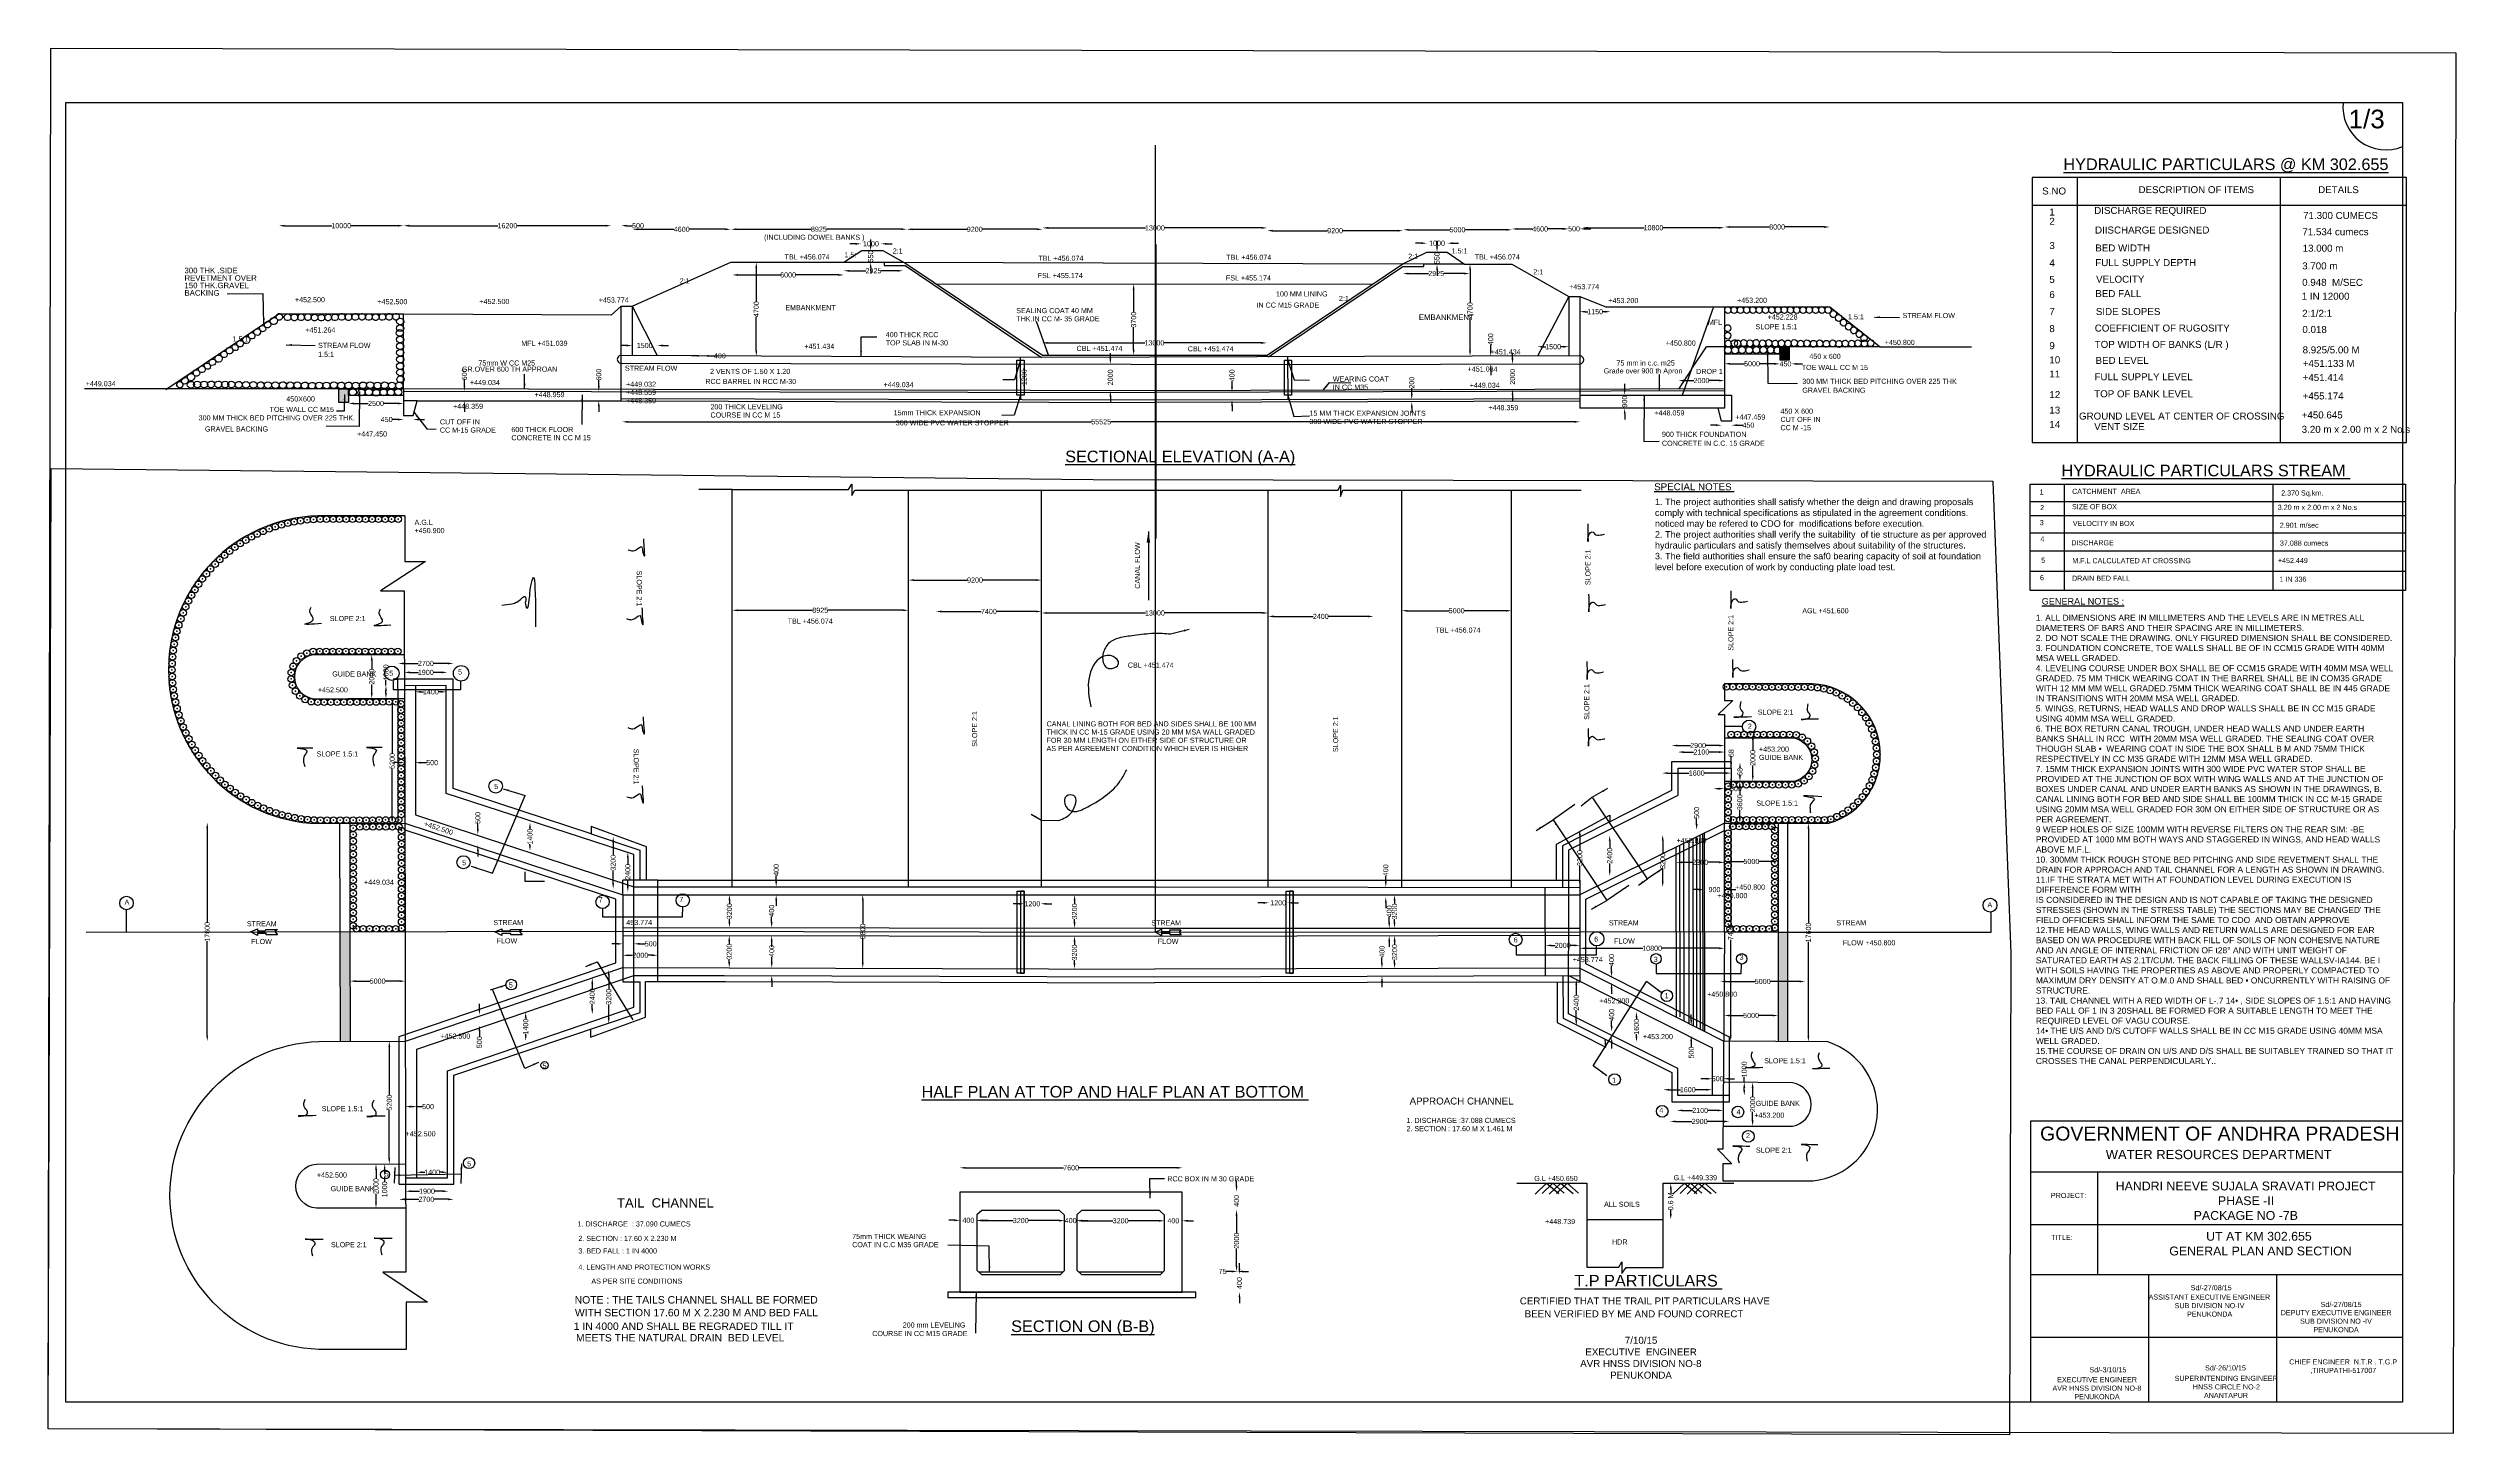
# Model space of a CAD drawing. Header units: millimetres. Extents: x -53233927 to -53208033, y 22136819 to 22151736.
import ezdxf

# ---------------------------------------------------------------- set-up
doc = ezdxf.new("R2010")
doc.units = ezdxf.units.MM
doc.header["$MEASUREMENT"] = 0
doc.header["$XCLIPFRAME"] = 0
doc.header["$PDMODE"] = 32
doc.header["$PDSIZE"] = 70
for name, color, linetype in [('DIMENSION', 7, 'Continuous'), ('DIMENSIONS', 7, 'Continuous'), ('DRAWING', 2, 'Continuous'), ('REF', 22, 'Continuous'), ('TEXT', 1, 'Continuous')]:
    doc.layers.add(name, color=color, linetype=linetype)
doc.styles.get("Standard").update_dxf_attribs({"font": 'arial.ttf', "height": 55})
doc.dimstyles.get("Standard").update_dxf_attribs({"dimtxt": 60, "dimasz": 60, "dimexe": 0.18, "dimexo": 0.0625, "dimgap": 0.09, "dimtad": 0, "dimdec": 0, "dimzin": 0, "dimdsep": 46, "dimtxsty": 'Standard', "dimcen": 0.09, "dimse1": 1, "dimse2": 1, "dimadec": 0, "dimazin": 0, "dimtfac": 1, "dimtdec": 0, "dimtofl": 0, "dimtmove": 0, "dimatfit": 3, "dimfxl": 1, "dimtolj": 1, "dimtzin": 0, "dimarcsym": 0})
picture_1 = doc.add_image_def('image1.jpg', size_in_pixel=(7168, 4116))
pattern_1 = [(50, (0, 0), (7.172601826, -0.6275213498), [0.75, -8.25]), (355, (0, 0), (-1.3875133361, 7.521921337), [0.6, -6.6]), (100.45144446, (0.598, -0.052), (5.7850884673, 6.8943999097), [0.63740192, -7.01142112]), (46.1842, (0, 2), (10.6724133067, -1.6551928079), [1.125, -12.375]), (96.63563549, (0.889, 1.862), (9.3466194567, 9.7411860077), [0.95610342, -10.5171376]), (351.18416399, (0, 2), (9.3466194505, 9.7411860027), [0.9, -9.90000001]), (21, (1, 1.5), (5.9690705212, -4.02618890665), [0.75, -8.25]), (326, (1, 1.5), (2.4331533192, 7.2515004505), [0.6, -6.6]), (71.45144474, (1.4974, 1.1645), (8.4022237673, 3.2253115281), [0.6374019, -7.01142112]), (37.5, (0, 0), (0.12159855317, 3.32893853831), [0, -6.52, 0, -6.7, 0, -6.625]), (7.5, (0, 0), (2.63069537442, 3.94411711882), [0, -3.82, 0, -6.37, 0, -2.525]), (327.5, (-2.23, 0), (5.33822436172, -0.22554871734), [0, -2.5, 0, -7.8, 0, -10.35]), (317.5, (-3.23, 0), (5.83186169342, 1.00104982332), [0, -3.25, 0, -5.18, 0, -7.35])]

# ---------------------------------------------------------------- blocks, each defined once
blk = doc.blocks.new('*D54')
at = {"layer": 'Defpoints', "color": 0, "transparency": 16777216}
for p in [(-53230104, 22149826), (-53231446, 22148876), (-53230104, 22148876)]:
    blk.add_point(p, dxfattribs=at)
at = {"layer": 'DIMENSIONS', "color": 0, "lineweight": -2, "transparency": 16777216}
for p, q in [((-53231386, 22149826), (-53230876, 22149826)), ((-53230164, 22149826), (-53230674, 22149826))]:
    blk.add_line(p, q, dxfattribs=at)
at = {"layer": 'DIMENSIONS', "color": 0, "transparency": 16777216}
for points in [[(-53231386, 22149836), (-53231386, 22149816), (-53231446, 22149826)], [(-53230164, 22149836), (-53230164, 22149816), (-53230104, 22149826)]]:
    blk.add_solid(points, dxfattribs=at)
at = {"layer": 'DIMENSIONS', "color": 0, "transparency": 16777216, "insert": (-53230775, 22149826), "char_height": 55, "attachment_point": 5}
blk.add_mtext('\\A1;10000', dxfattribs=at)
blk = doc.blocks.new('*D55')
at = {"layer": 'Defpoints', "color": 0, "transparency": 16777216}
for p in [(-53227872, 22149826), (-53230104, 22148876), (-53227872, 22148865)]:
    blk.add_point(p, dxfattribs=at)
at = {"layer": 'DIMENSIONS', "color": 0, "lineweight": -2, "transparency": 16777216}
for p, q in [((-53230044, 22149826), (-53229089, 22149826)), ((-53227932, 22149826), (-53228887, 22149826))]:
    blk.add_line(p, q, dxfattribs=at)
at = {"layer": 'DIMENSIONS', "color": 0, "transparency": 16777216}
for points in [[(-53230044, 22149836), (-53230044, 22149816), (-53230104, 22149826)], [(-53227932, 22149836), (-53227932, 22149816), (-53227872, 22149826)]]:
    blk.add_solid(points, dxfattribs=at)
at = {"layer": 'DIMENSIONS', "color": 0, "transparency": 16777216, "insert": (-53228988, 22149826), "char_height": 55, "attachment_point": 5}
blk.add_mtext('\\A1;16200', dxfattribs=at)
blk = doc.blocks.new('*D56')
at = {"layer": 'Defpoints', "color": 0, "transparency": 16777216}
for p in [(-53227764, 22149826), (-53227764, 22148961), (-53227872, 22148865)]:
    blk.add_point(p, dxfattribs=at)
at = {"layer": 'DIMENSIONS', "color": 0, "lineweight": -2, "transparency": 16777216}
for p, q in [((-53227932, 22149826), (-53227992, 22149826)), ((-53227704, 22149826), (-53227644, 22149826))]:
    blk.add_line(p, q, dxfattribs=at)
at = {"layer": 'DIMENSIONS', "color": 0, "transparency": 16777216}
for points in [[(-53227932, 22149836), (-53227932, 22149816), (-53227872, 22149826)], [(-53227704, 22149836), (-53227704, 22149816), (-53227764, 22149826)]]:
    blk.add_solid(points, dxfattribs=at)
at = {"layer": 'DIMENSIONS', "color": 0, "transparency": 16777216, "insert": (-53227583, 22149826), "char_height": 55, "attachment_point": 5}
blk.add_mtext('\\A1;500', dxfattribs=at)
blk = doc.blocks.new('*D57')
at = {"layer": 'Defpoints', "color": 0, "transparency": 16777216}
for p in [(-53227642, 22149795.5), (-53226584.5, 22149802.5), (-53226584.5, 22149787)]:
    blk.add_point(p, dxfattribs=at)
at = {"layer": 'DIMENSIONS', "color": 0, "lineweight": -2, "transparency": 16777216}
for p, q in [((-53227582, 22149787), (-53227196.47779, 22149787)), ((-53226644.5, 22149787), (-53227030.02221, 22149787))]:
    blk.add_line(p, q, dxfattribs=at)
at = {"layer": 'DIMENSIONS', "color": 0, "transparency": 16777216}
for points in [[(-53227582, 22149797), (-53227582, 22149777), (-53227642, 22149787)], [(-53226644.5, 22149797), (-53226644.5, 22149777), (-53226584.5, 22149787)]]:
    blk.add_solid(points, dxfattribs=at)
at = {"layer": 'DIMENSIONS', "color": 0, "transparency": 16777216, "insert": (-53227113.25, 22149787), "char_height": 55, "attachment_point": 5}
blk.add_mtext('\\A1;4600', dxfattribs=at)
blk = doc.blocks.new('*D58')
at = {"layer": 'Defpoints', "color": 0, "transparency": 16777216}
for p in [(-53226584, 22149787), (-53224692, 22149788), (-53224692, 22149787)]:
    blk.add_point(p, dxfattribs=at)
at = {"layer": 'DIMENSIONS', "color": 0, "lineweight": -2, "transparency": 16777216}
for p, q in [((-53226524, 22149788), (-53225721, 22149788)), ((-53224752, 22149788), (-53225556, 22149788))]:
    blk.add_line(p, q, dxfattribs=at)
at = {"layer": 'DIMENSIONS', "color": 0, "transparency": 16777216}
for points in [[(-53226524, 22149798), (-53226524, 22149778), (-53226584, 22149788)], [(-53224752, 22149798), (-53224752, 22149778), (-53224692, 22149788)]]:
    blk.add_solid(points, dxfattribs=at)
at = {"layer": 'DIMENSIONS', "color": 0, "transparency": 16777216, "insert": (-53225638, 22149788), "char_height": 55, "attachment_point": 5}
blk.add_mtext('\\A1;8925', dxfattribs=at)
blk = doc.blocks.new('*D59')
at = {"layer": 'Defpoints', "color": 0, "transparency": 16777216}
for p in [(-53224692, 22149788), (-53223232, 22149788), (-53223232, 22149787)]:
    blk.add_point(p, dxfattribs=at)
at = {"layer": 'DIMENSIONS', "color": 0, "lineweight": -2, "transparency": 16777216}
for p, q in [((-53224632, 22149787), (-53224044, 22149787)), ((-53223292, 22149787), (-53223880, 22149787))]:
    blk.add_line(p, q, dxfattribs=at)
at = {"layer": 'DIMENSIONS', "color": 0, "transparency": 16777216}
for points in [[(-53224632, 22149797), (-53224632, 22149777), (-53224692, 22149787)], [(-53223292, 22149797), (-53223292, 22149777), (-53223232, 22149787)]]:
    blk.add_solid(points, dxfattribs=at)
at = {"layer": 'DIMENSIONS', "color": 0, "transparency": 16777216, "insert": (-53223962, 22149787), "char_height": 55, "attachment_point": 5}
blk.add_mtext('\\A1;9200', dxfattribs=at)
blk = doc.blocks.new('*D60')
at = {"layer": 'Defpoints', "color": 0, "transparency": 16777216}
for p in [(-53223232, 22149788), (-53220817, 22149802), (-53220817, 22149796)]:
    blk.add_point(p, dxfattribs=at)
at = {"layer": 'DIMENSIONS', "color": 0, "lineweight": -2, "transparency": 16777216}
for p, q in [((-53223172, 22149802), (-53222125, 22149802)), ((-53220877, 22149802), (-53221924, 22149802))]:
    blk.add_line(p, q, dxfattribs=at)
at = {"layer": 'DIMENSIONS', "color": 0, "transparency": 16777216}
for points in [[(-53223172, 22149812), (-53223172, 22149792), (-53223232, 22149802)], [(-53220877, 22149812), (-53220877, 22149792), (-53220817, 22149802)]]:
    blk.add_solid(points, dxfattribs=at)
at = {"layer": 'DIMENSIONS', "color": 0, "transparency": 16777216, "insert": (-53222024, 22149802), "char_height": 55, "attachment_point": 5}
blk.add_mtext('\\A1;13000', dxfattribs=at)
blk = doc.blocks.new('*D61')
at = {"layer": 'Defpoints', "color": 0, "transparency": 16777216}
for p in [(-53220817, 22149802), (-53219354, 22149802), (-53219354, 22149772)]:
    blk.add_point(p, dxfattribs=at)
at = {"layer": 'DIMENSIONS', "color": 0, "lineweight": -2, "transparency": 16777216}
for p, q in [((-53220757, 22149772), (-53220168, 22149772)), ((-53219414, 22149772), (-53220003, 22149772))]:
    blk.add_line(p, q, dxfattribs=at)
at = {"layer": 'DIMENSIONS', "color": 0, "transparency": 16777216}
for points in [[(-53220757, 22149782), (-53220757, 22149762), (-53220817, 22149772)], [(-53219414, 22149782), (-53219414, 22149762), (-53219354, 22149772)]]:
    blk.add_solid(points, dxfattribs=at)
at = {"layer": 'DIMENSIONS', "color": 0, "transparency": 16777216, "insert": (-53220086, 22149772), "char_height": 55, "attachment_point": 5}
blk.add_mtext('\\A1;9200', dxfattribs=at)
blk = doc.blocks.new('*D62')
at = {"layer": 'Defpoints', "color": 0, "transparency": 16777216}
for p in [(-53219354, 22149772), (-53218185, 22149782), (-53218185, 22149772)]:
    blk.add_point(p, dxfattribs=at)
at = {"layer": 'DIMENSIONS', "color": 0, "lineweight": -2, "transparency": 16777216}
for p, q in [((-53219294, 22149782), (-53218852, 22149782)), ((-53218245, 22149782), (-53218687, 22149782))]:
    blk.add_line(p, q, dxfattribs=at)
at = {"layer": 'DIMENSIONS', "color": 0, "transparency": 16777216}
for points in [[(-53219294, 22149792), (-53219294, 22149772), (-53219354, 22149782)], [(-53218245, 22149792), (-53218245, 22149772), (-53218185, 22149782)]]:
    blk.add_solid(points, dxfattribs=at)
at = {"layer": 'DIMENSIONS', "color": 0, "transparency": 16777216, "insert": (-53218770, 22149782), "char_height": 55, "attachment_point": 5}
blk.add_mtext('\\A1;5000', dxfattribs=at)
blk = doc.blocks.new('*D63')
at = {"layer": 'Defpoints', "color": 0, "transparency": 16777216}
for p in [(-53218185, 22149782), (-53217577.5, 22149790.5), (-53217577.5, 22149782)]:
    blk.add_point(p, dxfattribs=at)
at = {"layer": 'DIMENSIONS', "color": 0, "lineweight": -2, "transparency": 16777216}
for p, q in [((-53218125, 22149790.5), (-53217964.47779, 22149790.5)), ((-53217637.5, 22149790.5), (-53217798.02221, 22149790.5))]:
    blk.add_line(p, q, dxfattribs=at)
at = {"layer": 'DIMENSIONS', "color": 0, "transparency": 16777216}
for points in [[(-53218125, 22149800.5), (-53218125, 22149780.5), (-53218185, 22149790.5)], [(-53217637.5, 22149800.5), (-53217637.5, 22149780.5), (-53217577.5, 22149790.5)]]:
    blk.add_solid(points, dxfattribs=at)
at = {"layer": 'DIMENSIONS', "color": 0, "transparency": 16777216, "insert": (-53217881.25, 22149790.5), "char_height": 55, "attachment_point": 5}
blk.add_mtext('\\A1;4600', dxfattribs=at)
blk = doc.blocks.new('*D64')
at = {"layer": 'Defpoints', "color": 0, "transparency": 16777216}
for p in [(-53217577.5, 22149790.5), (-53217455, 22149792), (-53217455, 22149792)]:
    blk.add_point(p, dxfattribs=at)
at = {"layer": 'DIMENSIONS', "color": 0, "lineweight": -2, "transparency": 16777216}
for p, q in [((-53217637.5, 22149792), (-53217697.5, 22149792)), ((-53217395, 22149792), (-53217335, 22149792))]:
    blk.add_line(p, q, dxfattribs=at)
at = {"layer": 'DIMENSIONS', "color": 0, "transparency": 16777216}
for points in [[(-53217637.5, 22149802), (-53217637.5, 22149782), (-53217577.5, 22149792)], [(-53217395, 22149802), (-53217395, 22149782), (-53217455, 22149792)]]:
    blk.add_solid(points, dxfattribs=at)
at = {"layer": 'DIMENSIONS', "color": 0, "transparency": 16777216, "insert": (-53217516.25, 22149792), "char_height": 55, "attachment_point": 5}
blk.add_mtext('\\A1;500', dxfattribs=at)
blk = doc.blocks.new('*D65')
at = {"layer": 'Defpoints', "color": 0, "transparency": 16777216}
for p in [(-53217425, 22149797), (-53215898, 22149804), (-53215898, 22149797)]:
    blk.add_point(p, dxfattribs=at)
at = {"layer": 'DIMENSIONS', "color": 0, "lineweight": -2, "transparency": 16777216}
for p, q in [((-53217365, 22149804), (-53216762, 22149804)), ((-53215958, 22149804), (-53216561, 22149804))]:
    blk.add_line(p, q, dxfattribs=at)
at = {"layer": 'DIMENSIONS', "color": 0, "transparency": 16777216}
for points in [[(-53217365, 22149814), (-53217365, 22149794), (-53217425, 22149804)], [(-53215958, 22149814), (-53215958, 22149794), (-53215898, 22149804)]]:
    blk.add_solid(points, dxfattribs=at)
at = {"layer": 'DIMENSIONS', "color": 0, "transparency": 16777216, "insert": (-53216662, 22149804), "char_height": 55, "attachment_point": 5}
blk.add_mtext('\\A1;10800', dxfattribs=at)
blk = doc.blocks.new('*D66')
at = {"layer": 'Defpoints', "color": 0, "transparency": 16777216}
for p in [(-53215898, 22149804), (-53214767, 22149812), (-53214767, 22149804)]:
    blk.add_point(p, dxfattribs=at)
at = {"layer": 'DIMENSIONS', "color": 0, "lineweight": -2, "transparency": 16777216}
for p, q in [((-53215838, 22149812), (-53215415, 22149812)), ((-53214827, 22149812), (-53215250, 22149812))]:
    blk.add_line(p, q, dxfattribs=at)
at = {"layer": 'DIMENSIONS', "color": 0, "transparency": 16777216}
for points in [[(-53215838, 22149822), (-53215838, 22149802), (-53215898, 22149812)], [(-53214827, 22149822), (-53214827, 22149802), (-53214767, 22149812)]]:
    blk.add_solid(points, dxfattribs=at)
at = {"layer": 'DIMENSIONS', "color": 0, "transparency": 16777216, "insert": (-53215332, 22149812), "char_height": 55, "attachment_point": 5}
blk.add_mtext('\\A1;8000', dxfattribs=at)
blk = doc.blocks.new('*D67')
at = {"layer": 'Defpoints', "color": 0, "transparency": 16777216}
for p in [(-53219358, 22149386), (-53218639, 22149386), (-53218639, 22149311)]:
    blk.add_point(p, dxfattribs=at)
at = {"layer": 'DIMENSIONS', "color": 0, "lineweight": -2, "transparency": 16777216}
for p, q in [((-53219298, 22149311), (-53219082, 22149311)), ((-53218699, 22149311), (-53218916, 22149311))]:
    blk.add_line(p, q, dxfattribs=at)
at = {"layer": 'DIMENSIONS', "color": 0, "transparency": 16777216}
for points in [[(-53219298, 22149321), (-53219298, 22149301), (-53219358, 22149311)], [(-53218699, 22149321), (-53218699, 22149301), (-53218639, 22149311)]]:
    blk.add_solid(points, dxfattribs=at)
at = {"layer": 'DIMENSIONS', "color": 0, "transparency": 16777216, "insert": (-53218999, 22149311), "char_height": 55, "attachment_point": 5}
blk.add_mtext('\\A1;2925', dxfattribs=at)
blk = doc.blocks.new('*D68')
at = {"layer": 'Defpoints', "color": 0, "transparency": 16777216}
for p in [(-53218990, 22149541.5), (-53218990, 22149411.5), (-53218990, 22149411.5)]:
    blk.add_point(p, dxfattribs=at)
at = {"layer": 'DIMENSIONS', "color": 0, "lineweight": -2, "transparency": 16777216}
for p, q in [((-53218990, 22149601.5), (-53218990, 22149661.5)), ((-53218990, 22149351.5), (-53218990, 22149291.5))]:
    blk.add_line(p, q, dxfattribs=at)
at = {"layer": 'DIMENSIONS', "color": 0, "transparency": 16777216}
for points in [[(-53219000, 22149601.5), (-53218980, 22149601.5), (-53218990, 22149541.5)], [(-53219000, 22149351.5), (-53218980, 22149351.5), (-53218990, 22149411.5)]]:
    blk.add_solid(points, dxfattribs=at)
at = {"layer": 'DIMENSIONS', "color": 0, "transparency": 16777216, "insert": (-53218990, 22149476.5), "char_height": 55, "attachment_point": 5, "rotation": 90}
blk.add_mtext('\\A1;550', dxfattribs=at)
blk = doc.blocks.new('*D69')
at = {"layer": 'Defpoints', "color": 0, "transparency": 16777216}
for p in [(-53219100, 22149541.5), (-53218880, 22149637.5), (-53218880, 22149541.5)]:
    blk.add_point(p, dxfattribs=at)
at = {"layer": 'DIMENSIONS', "color": 0, "lineweight": -2, "transparency": 16777216}
for p, q in [((-53219160, 22149637.5), (-53219220, 22149637.5)), ((-53218820, 22149637.5), (-53218760, 22149637.5))]:
    blk.add_line(p, q, dxfattribs=at)
at = {"layer": 'DIMENSIONS', "color": 0, "transparency": 16777216}
for points in [[(-53219160, 22149647.5), (-53219160, 22149627.5), (-53219100, 22149637.5)], [(-53218820, 22149647.5), (-53218820, 22149627.5), (-53218880, 22149637.5)]]:
    blk.add_solid(points, dxfattribs=at)
at = {"layer": 'DIMENSIONS', "color": 0, "transparency": 16777216, "insert": (-53218990, 22149637.5), "char_height": 55, "attachment_point": 5}
blk.add_mtext('\\A1;1000', dxfattribs=at)
blk = doc.blocks.new('*D70')
at = {"layer": 'Defpoints', "color": 0, "transparency": 16777216}
for p in [(-53218638, 22149412), (-53218635, 22148422), (-53218635, 22148422)]:
    blk.add_point(p, dxfattribs=at)
at = {"layer": 'DIMENSIONS', "color": 0, "lineweight": -2, "transparency": 16777216}
for p, q in [((-53218635, 22149352), (-53218635, 22149000)), ((-53218635, 22148482), (-53218635, 22148834))]:
    blk.add_line(p, q, dxfattribs=at)
at = {"layer": 'DIMENSIONS', "color": 0, "transparency": 16777216}
for points in [[(-53218645, 22149352), (-53218625, 22149352), (-53218635, 22149412)], [(-53218645, 22148482), (-53218625, 22148482), (-53218635, 22148422)]]:
    blk.add_solid(points, dxfattribs=at)
at = {"layer": 'DIMENSIONS', "color": 0, "transparency": 16777216, "insert": (-53218635, 22148917), "char_height": 55, "attachment_point": 5, "rotation": 90}
blk.add_mtext('\\A1;4700', dxfattribs=at)
blk = doc.blocks.new('*D71')
at = {"layer": 'Defpoints', "color": 0, "transparency": 16777216}
for p in [(-53218413, 22148423), (-53218413, 22148423), (-53218410, 22148338)]:
    blk.add_point(p, dxfattribs=at)
at = {"layer": 'DIMENSIONS', "color": 0, "lineweight": -2, "transparency": 16777216}
for p, q in [((-53218413, 22148483), (-53218413, 22148543)), ((-53218413, 22148278), (-53218413, 22148218))]:
    blk.add_line(p, q, dxfattribs=at)
at = {"layer": 'DIMENSIONS', "color": 0, "transparency": 16777216}
for points in [[(-53218423, 22148483), (-53218403, 22148483), (-53218413, 22148423)], [(-53218423, 22148278), (-53218403, 22148278), (-53218413, 22148338)]]:
    blk.add_solid(points, dxfattribs=at)
at = {"layer": 'DIMENSIONS', "color": 0, "transparency": 16777216, "insert": (-53218413, 22148605), "char_height": 55, "attachment_point": 5, "rotation": 90}
blk.add_mtext('\\A1;400', dxfattribs=at)
blk = doc.blocks.new('*D72')
at = {"layer": 'Defpoints', "color": 0, "transparency": 16777216}
for p in [(-53218171, 22148338), (-53218178, 22148063), (-53218170, 22148063)]:
    blk.add_point(p, dxfattribs=at)
at = {"layer": 'DIMENSIONS', "color": 0, "lineweight": -2, "transparency": 16777216}
for p, q in [((-53218178, 22148398), (-53218178, 22148458)), ((-53218178, 22148003), (-53218178, 22147943))]:
    blk.add_line(p, q, dxfattribs=at)
at = {"layer": 'DIMENSIONS', "color": 0, "transparency": 16777216}
for points in [[(-53218188, 22148398), (-53218168, 22148398), (-53218178, 22148338)], [(-53218188, 22148003), (-53218168, 22148003), (-53218178, 22148063)]]:
    blk.add_solid(points, dxfattribs=at)
at = {"layer": 'DIMENSIONS', "color": 0, "transparency": 16777216, "insert": (-53218178, 22148201), "char_height": 55, "attachment_point": 5, "rotation": 90}
blk.add_mtext('\\A1;2000', dxfattribs=at)
blk = doc.blocks.new('*D73')
at = {"layer": 'Defpoints', "color": 0, "transparency": 16777216}
for p in [(-53217910, 22148424), (-53217571, 22148524), (-53217571, 22148425)]:
    blk.add_point(p, dxfattribs=at)
at = {"layer": 'DIMENSIONS', "color": 0, "lineweight": -2, "transparency": 16777216}
for p, q in [((-53217850, 22148524), (-53217820, 22148524)), ((-53217631, 22148524), (-53217661, 22148524))]:
    blk.add_line(p, q, dxfattribs=at)
at = {"layer": 'DIMENSIONS', "color": 0, "transparency": 16777216}
for points in [[(-53217850, 22148534), (-53217850, 22148514), (-53217910, 22148524)], [(-53217631, 22148534), (-53217631, 22148514), (-53217571, 22148524)]]:
    blk.add_solid(points, dxfattribs=at)
at = {"layer": 'DIMENSIONS', "color": 0, "transparency": 16777216, "insert": (-53217741, 22148524), "char_height": 55, "attachment_point": 5}
blk.add_mtext('\\A1;1500', dxfattribs=at)
blk = doc.blocks.new('*D74')
at = {"layer": 'Defpoints', "color": 0, "transparency": 16777216}
for p in [(-53217454, 22148901), (-53217125, 22148902.5), (-53217454, 22148888)]:
    blk.add_point(p, dxfattribs=at)
at = {"layer": 'DIMENSIONS', "color": 0, "lineweight": -2, "transparency": 16777216}
for p, q in [((-53217394, 22148901), (-53217369.03236, 22148901)), ((-53217185, 22148901), (-53217209.96764, 22148901))]:
    blk.add_line(p, q, dxfattribs=at)
at = {"layer": 'DIMENSIONS', "color": 0, "transparency": 16777216}
for points in [[(-53217394, 22148911), (-53217394, 22148891), (-53217454, 22148901)], [(-53217185, 22148911), (-53217185, 22148891), (-53217125, 22148901)]]:
    blk.add_solid(points, dxfattribs=at)
at = {"layer": 'DIMENSIONS', "color": 0, "transparency": 16777216, "insert": (-53217289.5, 22148901), "char_height": 55, "attachment_point": 5}
blk.add_mtext('\\A1;1150', dxfattribs=at)
blk = doc.blocks.new('*D75')
at = {"layer": 'Defpoints', "color": 0, "transparency": 16777216}
for p in [(-53215898, 22148341), (-53215898, 22148319), (-53215306, 22148319)]:
    blk.add_point(p, dxfattribs=at)
at = {"layer": 'DIMENSIONS', "color": 0, "lineweight": -2, "transparency": 16777216}
for p, q in [((-53215838, 22148341), (-53215684, 22148341)), ((-53215366, 22148341), (-53215520, 22148341))]:
    blk.add_line(p, q, dxfattribs=at)
at = {"layer": 'DIMENSIONS', "color": 0, "transparency": 16777216}
for points in [[(-53215838, 22148351), (-53215838, 22148331), (-53215898, 22148341)], [(-53215366, 22148351), (-53215366, 22148331), (-53215306, 22148341)]]:
    blk.add_solid(points, dxfattribs=at)
at = {"layer": 'DIMENSIONS', "color": 0, "transparency": 16777216, "insert": (-53215602, 22148341), "char_height": 55, "attachment_point": 5}
blk.add_mtext('\\A1;5000', dxfattribs=at)
blk = doc.blocks.new('*D76')
at = {"layer": 'Defpoints', "color": 0, "transparency": 16777216}
for p in [(-53215306, 22148341), (-53215178.5, 22148341), (-53215178.5, 22148339.5)]:
    blk.add_point(p, dxfattribs=at)
at = {"layer": 'DIMENSIONS', "color": 0, "lineweight": -2, "transparency": 16777216}
for p, q in [((-53215366, 22148339.5), (-53215426, 22148339.5)), ((-53215118.5, 22148339.5), (-53215058.5, 22148339.5))]:
    blk.add_line(p, q, dxfattribs=at)
at = {"layer": 'DIMENSIONS', "color": 0, "transparency": 16777216}
for points in [[(-53215366, 22148349.5), (-53215366, 22148329.5), (-53215306, 22148339.5)], [(-53215118.5, 22148349.5), (-53215118.5, 22148329.5), (-53215178.5, 22148339.5)]]:
    blk.add_solid(points, dxfattribs=at)
at = {"layer": 'DIMENSIONS', "color": 0, "transparency": 16777216, "insert": (-53215242.25, 22148339.5), "char_height": 55, "attachment_point": 5}
blk.add_mtext('\\A1;450', dxfattribs=at)
blk = doc.blocks.new('*D77')
at = {"layer": 'Defpoints', "color": 0, "transparency": 16777216}
for p in [(-53216393, 22148160), (-53216393, 22148068), (-53215898, 22148070)]:
    blk.add_point(p, dxfattribs=at)
at = {"layer": 'DIMENSIONS', "color": 0, "lineweight": -2, "transparency": 16777216}
for p, q in [((-53216333, 22148160), (-53216228, 22148160)), ((-53215958, 22148160), (-53216063, 22148160))]:
    blk.add_line(p, q, dxfattribs=at)
at = {"layer": 'DIMENSIONS', "color": 0, "transparency": 16777216}
for points in [[(-53216333, 22148170), (-53216333, 22148150), (-53216393, 22148160)], [(-53215958, 22148170), (-53215958, 22148150), (-53215898, 22148160)]]:
    blk.add_solid(points, dxfattribs=at)
at = {"layer": 'DIMENSIONS', "color": 0, "transparency": 16777216, "insert": (-53216146, 22148160), "char_height": 55, "attachment_point": 5}
blk.add_mtext('\\A1;2000', dxfattribs=at)
blk = doc.blocks.new('*D78')
at = {"layer": 'Defpoints', "color": 0, "transparency": 16777216}
for p in [(-53217004.5, 22148004.5), (-53217004.5, 22147863), (-53216972, 22148004.5)]:
    blk.add_point(p, dxfattribs=at)
at = {"layer": 'DIMENSIONS', "color": 0, "lineweight": -2, "transparency": 16777216}
for p, q in [((-53216972, 22148064.5), (-53216972, 22148124.5)), ((-53216972, 22147803), (-53216972, 22147743))]:
    blk.add_line(p, q, dxfattribs=at)
at = {"layer": 'DIMENSIONS', "color": 0, "transparency": 16777216}
for points in [[(-53216982, 22148064.5), (-53216962, 22148064.5), (-53216972, 22148004.5)], [(-53216982, 22147803), (-53216962, 22147803), (-53216972, 22147863)]]:
    blk.add_solid(points, dxfattribs=at)
at = {"layer": 'DIMENSIONS', "color": 0, "transparency": 16777216, "insert": (-53216972, 22147933.75), "char_height": 55, "attachment_point": 5, "rotation": 90}
blk.add_mtext('\\A1;900', dxfattribs=at)
blk = doc.blocks.new('*D79')
at = {"layer": 'Defpoints', "color": 0, "transparency": 16777216}
for p in [(-53215930, 22147723), (-53215822, 22147723), (-53215822, 22147680)]:
    blk.add_point(p, dxfattribs=at)
at = {"layer": 'DIMENSIONS', "color": 0, "lineweight": -2, "transparency": 16777216}
for p, q in [((-53215990, 22147680), (-53216050, 22147680)), ((-53215762, 22147680), (-53215702, 22147680))]:
    blk.add_line(p, q, dxfattribs=at)
at = {"layer": 'DIMENSIONS', "color": 0, "transparency": 16777216}
for points in [[(-53215990, 22147690), (-53215990, 22147670), (-53215930, 22147680)], [(-53215762, 22147690), (-53215762, 22147670), (-53215822, 22147680)]]:
    blk.add_solid(points, dxfattribs=at)
at = {"layer": 'DIMENSIONS', "color": 0, "transparency": 16777216, "insert": (-53215641, 22147680), "char_height": 55, "attachment_point": 5}
blk.add_mtext('\\A1;450', dxfattribs=at)
blk = doc.blocks.new('*D80')
at = {"layer": 'Defpoints', "color": 0, "transparency": 16777216}
for p in [(-53219262, 22147957), (-53219262, 22147957), (-53219261, 22147932)]:
    blk.add_point(p, dxfattribs=at)
at = {"layer": 'DIMENSIONS', "color": 0, "lineweight": -2, "transparency": 16777216}
for p, q in [((-53219262, 22148017), (-53219262, 22148077)), ((-53219262, 22147872), (-53219262, 22147812))]:
    blk.add_line(p, q, dxfattribs=at)
at = {"layer": 'DIMENSIONS', "color": 0, "transparency": 16777216}
for points in [[(-53219272, 22148017), (-53219252, 22148017), (-53219262, 22147957)], [(-53219272, 22147872), (-53219252, 22147872), (-53219262, 22147932)]]:
    blk.add_solid(points, dxfattribs=at)
at = {"layer": 'DIMENSIONS', "color": 0, "transparency": 16777216, "insert": (-53219262, 22148138), "char_height": 55, "attachment_point": 5, "rotation": 90}
blk.add_mtext('\\A1;200', dxfattribs=at)
blk = doc.blocks.new('*D81')
at = {"layer": 'Defpoints', "color": 0, "transparency": 16777216}
for p in [(-53221205, 22148034), (-53221205, 22147951), (-53221195, 22148034)]:
    blk.add_point(p, dxfattribs=at)
at = {"layer": 'DIMENSIONS', "color": 0, "lineweight": -2, "transparency": 16777216}
for p, q in [((-53221195, 22148094), (-53221195, 22148154)), ((-53221195, 22147891), (-53221195, 22147831))]:
    blk.add_line(p, q, dxfattribs=at)
at = {"layer": 'DIMENSIONS', "color": 0, "transparency": 16777216}
for points in [[(-53221205, 22148094), (-53221185, 22148094), (-53221195, 22148034)], [(-53221205, 22147891), (-53221185, 22147891), (-53221195, 22147951)]]:
    blk.add_solid(points, dxfattribs=at)
at = {"layer": 'DIMENSIONS', "color": 0, "transparency": 16777216, "insert": (-53221195, 22148216), "char_height": 55, "attachment_point": 5, "rotation": 90}
blk.add_mtext('\\A1;400', dxfattribs=at)
blk = doc.blocks.new('*D82')
at = {"layer": 'Defpoints', "color": 0, "transparency": 16777216}
for p in [(-53222514, 22148336), (-53222503, 22148336), (-53222515, 22148052)]:
    blk.add_point(p, dxfattribs=at)
at = {"layer": 'DIMENSIONS', "color": 0, "lineweight": -2, "transparency": 16777216}
for p, q in [((-53222503, 22148396), (-53222503, 22148456)), ((-53222503, 22147992), (-53222503, 22147932))]:
    blk.add_line(p, q, dxfattribs=at)
at = {"layer": 'DIMENSIONS', "color": 0, "transparency": 16777216}
for points in [[(-53222513, 22148396), (-53222493, 22148396), (-53222503, 22148336)], [(-53222513, 22147992), (-53222493, 22147992), (-53222503, 22148052)]]:
    blk.add_solid(points, dxfattribs=at)
at = {"layer": 'DIMENSIONS', "color": 0, "transparency": 16777216, "insert": (-53222503, 22148194), "char_height": 55, "attachment_point": 5, "rotation": 90}
blk.add_mtext('\\A1;2000', dxfattribs=at)
blk = doc.blocks.new('*D83')
at = {"layer": 'Defpoints', "color": 0, "transparency": 16777216}
for p in [(-53223430, 22148338), (-53223430, 22148054), (-53223430, 22148054)]:
    blk.add_point(p, dxfattribs=at)
at = {"layer": 'DIMENSIONS', "color": 0, "lineweight": -2, "transparency": 16777216}
for p, q in [((-53223430, 22148278), (-53223430, 22148275)), ((-53223430, 22148114), (-53223430, 22148116))]:
    blk.add_line(p, q, dxfattribs=at)
at = {"layer": 'DIMENSIONS', "color": 0, "transparency": 16777216}
for points in [[(-53223440, 22148278), (-53223420, 22148278), (-53223430, 22148338)], [(-53223440, 22148114), (-53223420, 22148114), (-53223430, 22148054)]]:
    blk.add_solid(points, dxfattribs=at)
at = {"layer": 'DIMENSIONS', "color": 0, "transparency": 16777216, "insert": (-53223430, 22148196), "char_height": 55, "attachment_point": 5, "rotation": 90}
blk.add_mtext('\\A1;1200', dxfattribs=at)
blk = doc.blocks.new('*D84')
at = {"layer": 'Defpoints', "color": 0, "transparency": 16777216}
for p in [(-53222266, 22149198), (-53222266, 22148433), (-53222253, 22148433)]:
    blk.add_point(p, dxfattribs=at)
at = {"layer": 'DIMENSIONS', "color": 0, "lineweight": -2, "transparency": 16777216}
for p, q in [((-53222253, 22149138), (-53222253, 22148897)), ((-53222253, 22148493), (-53222253, 22148733))]:
    blk.add_line(p, q, dxfattribs=at)
at = {"layer": 'DIMENSIONS', "color": 0, "transparency": 16777216}
for points in [[(-53222263, 22149138), (-53222243, 22149138), (-53222253, 22149198)], [(-53222263, 22148493), (-53222243, 22148493), (-53222253, 22148433)]]:
    blk.add_solid(points, dxfattribs=at)
at = {"layer": 'DIMENSIONS', "color": 0, "transparency": 16777216, "insert": (-53222253, 22148815), "char_height": 55, "attachment_point": 5, "rotation": 90}
blk.add_mtext('\\A1;3700', dxfattribs=at)
blk = doc.blocks.new('*D85')
at = {"layer": 'Defpoints', "color": 0, "transparency": 16777216}
for p in [(-53223238, 22148552), (-53220822, 22148565), (-53220822, 22148562)]:
    blk.add_point(p, dxfattribs=at)
at = {"layer": 'DIMENSIONS', "color": 0, "lineweight": -2, "transparency": 16777216}
for p, q in [((-53223178, 22148565), (-53222131, 22148565)), ((-53220882, 22148565), (-53221929, 22148565))]:
    blk.add_line(p, q, dxfattribs=at)
at = {"layer": 'DIMENSIONS', "color": 0, "transparency": 16777216}
for points in [[(-53223178, 22148575), (-53223178, 22148555), (-53223238, 22148565)], [(-53220882, 22148575), (-53220882, 22148555), (-53220822, 22148565)]]:
    blk.add_solid(points, dxfattribs=at)
at = {"layer": 'DIMENSIONS', "color": 0, "transparency": 16777216, "insert": (-53222030, 22148565), "char_height": 55, "attachment_point": 5}
blk.add_mtext('\\A1;13000', dxfattribs=at)
blk = doc.blocks.new('*D86')
at = {"layer": 'Defpoints', "color": 0, "transparency": 16777216}
for p in [(-53225370, 22149432), (-53224732, 22149435), (-53224732, 22149341)]:
    blk.add_point(p, dxfattribs=at)
at = {"layer": 'DIMENSIONS', "color": 0, "lineweight": -2, "transparency": 16777216}
for p, q in [((-53225310, 22149341), (-53225134, 22149341)), ((-53224792, 22149341), (-53224968, 22149341))]:
    blk.add_line(p, q, dxfattribs=at)
at = {"layer": 'DIMENSIONS', "color": 0, "transparency": 16777216}
for points in [[(-53225310, 22149351), (-53225310, 22149331), (-53225370, 22149341)], [(-53224792, 22149351), (-53224792, 22149331), (-53224732, 22149341)]]:
    blk.add_solid(points, dxfattribs=at)
at = {"layer": 'DIMENSIONS', "color": 0, "transparency": 16777216, "insert": (-53225051, 22149341), "char_height": 55, "attachment_point": 5}
blk.add_mtext('\\A1;2925', dxfattribs=at)
blk = doc.blocks.new('*D87')
at = {"layer": 'Defpoints', "color": 0, "transparency": 16777216}
for p in [(-53225081, 22149433), (-53225062, 22149558), (-53225062, 22149433)]:
    blk.add_point(p, dxfattribs=at)
at = {"layer": 'DIMENSIONS', "color": 0, "lineweight": -2, "transparency": 16777216}
for p, q in [((-53225081, 22149618), (-53225081, 22149678)), ((-53225081, 22149373), (-53225081, 22149313))]:
    blk.add_line(p, q, dxfattribs=at)
at = {"layer": 'DIMENSIONS', "color": 0, "transparency": 16777216}
for points in [[(-53225091, 22149618), (-53225071, 22149618), (-53225081, 22149558)], [(-53225091, 22149373), (-53225071, 22149373), (-53225081, 22149433)]]:
    blk.add_solid(points, dxfattribs=at)
at = {"layer": 'DIMENSIONS', "color": 0, "transparency": 16777216, "insert": (-53225081, 22149495), "char_height": 55, "attachment_point": 5, "rotation": 90}
blk.add_mtext('\\A1;550', dxfattribs=at)
blk = doc.blocks.new('*D88')
at = {"layer": 'Defpoints', "color": 0, "transparency": 16777216}
for p in [(-53225185, 22149551), (-53224970, 22149631), (-53224970, 22149558)]:
    blk.add_point(p, dxfattribs=at)
at = {"layer": 'DIMENSIONS', "color": 0, "lineweight": -2, "transparency": 16777216}
for p, q in [((-53225245, 22149631), (-53225305, 22149631)), ((-53224910, 22149631), (-53224850, 22149631))]:
    blk.add_line(p, q, dxfattribs=at)
at = {"layer": 'DIMENSIONS', "color": 0, "transparency": 16777216}
for points in [[(-53225245, 22149641), (-53225245, 22149621), (-53225185, 22149631)], [(-53224910, 22149641), (-53224910, 22149621), (-53224970, 22149631)]]:
    blk.add_solid(points, dxfattribs=at)
at = {"layer": 'DIMENSIONS', "color": 0, "transparency": 16777216, "insert": (-53225078, 22149631), "char_height": 55, "attachment_point": 5}
blk.add_mtext('\\A1;1000', dxfattribs=at)
blk = doc.blocks.new('*D89')
at = {"layer": 'Defpoints', "color": 0, "transparency": 16777216}
for p in [(-53226569, 22149296), (-53226569, 22149296), (-53225370, 22149341)]:
    blk.add_point(p, dxfattribs=at)
at = {"layer": 'DIMENSIONS', "color": 0, "lineweight": -2, "transparency": 16777216}
for p, q in [((-53226509, 22149296), (-53226052, 22149296)), ((-53225430, 22149296), (-53225887, 22149296))]:
    blk.add_line(p, q, dxfattribs=at)
at = {"layer": 'DIMENSIONS', "color": 0, "transparency": 16777216}
for points in [[(-53226509, 22149306), (-53226509, 22149286), (-53226569, 22149296)], [(-53225430, 22149306), (-53225430, 22149286), (-53225370, 22149296)]]:
    blk.add_solid(points, dxfattribs=at)
at = {"layer": 'DIMENSIONS', "color": 0, "transparency": 16777216, "insert": (-53225969, 22149296), "char_height": 55, "attachment_point": 5}
blk.add_mtext('\\A1;6000', dxfattribs=at)
blk = doc.blocks.new('*D90')
at = {"layer": 'Defpoints', "color": 0, "transparency": 16777216}
for p in [(-53226306, 22149432), (-53226311, 22148423), (-53226311, 22148423)]:
    blk.add_point(p, dxfattribs=at)
at = {"layer": 'DIMENSIONS', "color": 0, "lineweight": -2, "transparency": 16777216}
for p, q in [((-53226311, 22149372), (-53226311, 22149011)), ((-53226311, 22148483), (-53226311, 22148844))]:
    blk.add_line(p, q, dxfattribs=at)
at = {"layer": 'DIMENSIONS', "color": 0, "transparency": 16777216}
for points in [[(-53226321, 22149372), (-53226301, 22149372), (-53226311, 22149432)], [(-53226321, 22148483), (-53226301, 22148483), (-53226311, 22148423)]]:
    blk.add_solid(points, dxfattribs=at)
at = {"layer": 'DIMENSIONS', "color": 0, "transparency": 16777216, "insert": (-53226311, 22148928), "char_height": 55, "attachment_point": 5, "rotation": 90}
blk.add_mtext('\\A1;4700', dxfattribs=at)
blk = doc.blocks.new('*D91')
at = {"layer": 'Defpoints', "color": 0, "transparency": 16777216}
for p in [(-53226885, 22148426), (-53226885, 22148426), (-53226886, 22148344)]:
    blk.add_point(p, dxfattribs=at)
at = {"layer": 'DIMENSIONS', "color": 0, "lineweight": -2, "transparency": 16777216}
for p, q in [((-53226946, 22148426), (-53227006, 22148426)), ((-53226825, 22148426), (-53226765, 22148426))]:
    blk.add_line(p, q, dxfattribs=at)
at = {"layer": 'DIMENSIONS', "color": 0, "transparency": 16777216}
for points in [[(-53226946, 22148436), (-53226946, 22148416), (-53226886, 22148426)], [(-53226825, 22148436), (-53226825, 22148416), (-53226885, 22148426)]]:
    blk.add_solid(points, dxfattribs=at)
at = {"layer": 'DIMENSIONS', "color": 0, "transparency": 16777216, "insert": (-53226703, 22148426), "char_height": 55, "attachment_point": 5}
blk.add_mtext('\\A1;400', dxfattribs=at)
blk = doc.blocks.new('*D92')
at = {"layer": 'Defpoints', "color": 0, "transparency": 16777216}
for p in [(-53227647, 22148429), (-53227376, 22148537), (-53227376, 22148429)]:
    blk.add_point(p, dxfattribs=at)
at = {"layer": 'DIMENSIONS', "color": 0, "lineweight": -2, "transparency": 16777216}
for p, q in [((-53227707, 22148537), (-53227767, 22148537)), ((-53227316, 22148537), (-53227256, 22148537))]:
    blk.add_line(p, q, dxfattribs=at)
at = {"layer": 'DIMENSIONS', "color": 0, "transparency": 16777216}
for points in [[(-53227707, 22148547), (-53227707, 22148527), (-53227647, 22148537)], [(-53227316, 22148547), (-53227316, 22148527), (-53227376, 22148537)]]:
    blk.add_solid(points, dxfattribs=at)
at = {"layer": 'DIMENSIONS', "color": 0, "transparency": 16777216, "insert": (-53227511, 22148537), "char_height": 55, "attachment_point": 5}
blk.add_mtext('\\A1;1500', dxfattribs=at)
blk = doc.blocks.new('*D93')
at = {"layer": 'Defpoints', "color": 0, "transparency": 16777216}
for p in [(-53228042, 22147944), (-53228041, 22148043), (-53228005, 22148043)]:
    blk.add_point(p, dxfattribs=at)
at = {"layer": 'DIMENSIONS', "color": 0, "lineweight": -2, "transparency": 16777216}
for p, q in [((-53228005, 22148103), (-53228005, 22148163)), ((-53228005, 22147884), (-53228005, 22147824))]:
    blk.add_line(p, q, dxfattribs=at)
at = {"layer": 'DIMENSIONS', "color": 0, "transparency": 16777216}
for points in [[(-53228015, 22148103), (-53227995, 22148103), (-53228005, 22148043)], [(-53228015, 22147884), (-53227995, 22147884), (-53228005, 22147944)]]:
    blk.add_solid(points, dxfattribs=at)
at = {"layer": 'DIMENSIONS', "color": 0, "transparency": 16777216, "insert": (-53228005, 22148224), "char_height": 55, "attachment_point": 5, "rotation": 90}
blk.add_mtext('\\A1;600', dxfattribs=at)
blk = doc.blocks.new('*D94')
at = {"layer": 'Defpoints', "color": 0, "transparency": 16777216}
for p in [(-53229450, 22148046), (-53229435, 22148046), (-53229435, 22147944)]:
    blk.add_point(p, dxfattribs=at)
at = {"layer": 'DIMENSIONS', "color": 0, "lineweight": -2, "transparency": 16777216}
for p, q in [((-53229450, 22148106), (-53229450, 22148166)), ((-53229450, 22147884), (-53229450, 22147824))]:
    blk.add_line(p, q, dxfattribs=at)
at = {"layer": 'DIMENSIONS', "color": 0, "transparency": 16777216}
for points in [[(-53229460, 22148106), (-53229440, 22148106), (-53229450, 22148046)], [(-53229460, 22147884), (-53229440, 22147884), (-53229450, 22147944)]]:
    blk.add_solid(points, dxfattribs=at)
at = {"layer": 'DIMENSIONS', "color": 0, "transparency": 16777216, "insert": (-53229450, 22148227), "char_height": 55, "attachment_point": 5, "rotation": 90}
blk.add_mtext('\\A1;600', dxfattribs=at)
blk = doc.blocks.new('*D95')
at = {"layer": 'Defpoints', "color": 0, "transparency": 16777216}
for p in [(-53230104, 22147782), (-53230104, 22147741), (-53230000, 22147782)]:
    blk.add_point(p, dxfattribs=at)
at = {"layer": 'DIMENSIONS', "color": 0, "lineweight": -2, "transparency": 16777216}
for p, q in [((-53230164, 22147741), (-53230224, 22147741)), ((-53229940, 22147741), (-53229880, 22147741))]:
    blk.add_line(p, q, dxfattribs=at)
at = {"layer": 'DIMENSIONS', "color": 0, "transparency": 16777216}
for points in [[(-53230164, 22147751), (-53230164, 22147731), (-53230104, 22147741)], [(-53229940, 22147751), (-53229940, 22147731), (-53230000, 22147741)]]:
    blk.add_solid(points, dxfattribs=at)
at = {"layer": 'DIMENSIONS', "color": 0, "transparency": 16777216, "insert": (-53230286, 22147741), "char_height": 55, "attachment_point": 5}
blk.add_mtext('\\A1;450', dxfattribs=at)
blk = doc.blocks.new('*D96')
at = {"layer": 'Defpoints', "color": 0, "transparency": 16777216}
for p in [(-53230697.5, 22147926.5), (-53230697.5, 22147913.5), (-53230104.5, 22147926.5)]:
    blk.add_point(p, dxfattribs=at)
at = {"layer": 'DIMENSIONS', "color": 0, "lineweight": -2, "transparency": 16777216}
for p, q in [((-53230637.5, 22147913.5), (-53230483.59, 22147913.5)), ((-53230164.5, 22147913.5), (-53230318.41, 22147913.5))]:
    blk.add_line(p, q, dxfattribs=at)
at = {"layer": 'DIMENSIONS', "color": 0, "transparency": 16777216}
for points in [[(-53230637.5, 22147923.5), (-53230637.5, 22147903.5), (-53230697.5, 22147913.5)], [(-53230164.5, 22147923.5), (-53230164.5, 22147903.5), (-53230104.5, 22147913.5)]]:
    blk.add_solid(points, dxfattribs=at)
at = {"layer": 'DIMENSIONS', "color": 0, "transparency": 16777216, "insert": (-53230401, 22147913.5), "char_height": 55, "attachment_point": 5}
blk.add_mtext('\\A1;2500', dxfattribs=at)
blk = doc.blocks.new('*D97')
at = {"layer": 'Defpoints', "color": 0, "transparency": 16777216}
for p in [(-53227751, 22147716), (-53227751, 22147646), (-53217453, 22147643)]:
    blk.add_point(p, dxfattribs=at)
at = {"layer": 'DIMENSIONS', "color": 0, "lineweight": -2, "transparency": 16777216}
for p, q in [((-53227691, 22147716), (-53222706, 22147716)), ((-53217513, 22147716), (-53222498, 22147716))]:
    blk.add_line(p, q, dxfattribs=at)
at = {"layer": 'DIMENSIONS', "color": 0, "transparency": 16777216}
for points in [[(-53227691, 22147726), (-53227691, 22147706), (-53227751, 22147716)], [(-53217513, 22147726), (-53217513, 22147706), (-53217453, 22147716)]]:
    blk.add_solid(points, dxfattribs=at)
at = {"layer": 'DIMENSIONS', "color": 0, "transparency": 16777216, "insert": (-53222602, 22147716), "char_height": 55, "attachment_point": 5}
blk.add_mtext('\\A1;55525', dxfattribs=at)
blk = doc.blocks.new('*D98')
at = {"layer": 'Defpoints', "color": 0, "transparency": 16777216}
for p in [(-53230447, 22145211), (-53230417, 22145211), (-53230417, 22144739)]:
    blk.add_point(p, dxfattribs=at)
at = {"layer": 'DIMENSIONS', "color": 0, "lineweight": -2, "transparency": 16777216}
for p, q in [((-53230447, 22145151), (-53230447, 22145057)), ((-53230447, 22144799), (-53230447, 22144892))]:
    blk.add_line(p, q, dxfattribs=at)
at = {"layer": 'DIMENSIONS', "color": 0, "transparency": 16777216}
for points in [[(-53230457, 22145151), (-53230437, 22145151), (-53230447, 22145211)], [(-53230457, 22144799), (-53230437, 22144799), (-53230447, 22144739)]]:
    blk.add_solid(points, dxfattribs=at)
at = {"layer": 'DIMENSIONS', "color": 0, "transparency": 16777216, "insert": (-53230447, 22144975), "char_height": 55, "attachment_point": 5, "rotation": 90}
blk.add_mtext('\\A1;2000', dxfattribs=at)
blk = doc.blocks.new('*D99')
at = {"layer": 'Defpoints', "color": 0, "transparency": 16777216}
for p in [(-53230294, 22144881), (-53230270, 22144881), (-53230272, 22144740)]:
    blk.add_point(p, dxfattribs=at)
at = {"layer": 'DIMENSIONS', "color": 0, "lineweight": -2, "transparency": 16777216}
for p, q in [((-53230294, 22144881), (-53230294, 22144941)), ((-53230294, 22144800), (-53230294, 22144821))]:
    blk.add_line(p, q, dxfattribs=at)
at = {"layer": 'DIMENSIONS', "color": 0, "transparency": 16777216}
for points in [[(-53230304, 22144821), (-53230284, 22144821), (-53230294, 22144881)], [(-53230304, 22144800), (-53230284, 22144800), (-53230294, 22144740)]]:
    blk.add_solid(points, dxfattribs=at)
at = {"layer": 'DIMENSIONS', "color": 0, "transparency": 16777216, "insert": (-53230294, 22145021), "char_height": 55, "attachment_point": 5, "rotation": 90}
blk.add_mtext('\\A1;1000', dxfattribs=at)
blk = doc.blocks.new('*D100')
at = {"layer": 'Defpoints', "color": 0, "transparency": 16777216}
for p in [(-53230161.5, 22145107), (-53229568, 22145117), (-53229568, 22145095)]:
    blk.add_point(p, dxfattribs=at)
at = {"layer": 'DIMENSIONS', "color": 0, "lineweight": -2, "transparency": 16777216}
for p, q in [((-53230101.5, 22145117), (-53229947.34, 22145117)), ((-53229628, 22145117), (-53229782.16, 22145117))]:
    blk.add_line(p, q, dxfattribs=at)
at = {"layer": 'DIMENSIONS', "color": 0, "transparency": 16777216}
for points in [[(-53230101.5, 22145127), (-53230101.5, 22145107), (-53230161.5, 22145117)], [(-53229628, 22145127), (-53229628, 22145107), (-53229568, 22145117)]]:
    blk.add_solid(points, dxfattribs=at)
at = {"layer": 'DIMENSIONS', "color": 0, "transparency": 16777216, "insert": (-53229864.75, 22145117), "char_height": 55, "attachment_point": 5}
blk.add_mtext('\\A1;2700', dxfattribs=at)
blk = doc.blocks.new('*D101')
at = {"layer": 'Defpoints', "color": 0, "transparency": 16777216}
for p in [(-53230096, 22145027), (-53229633, 22145022), (-53229633, 22145021)]:
    blk.add_point(p, dxfattribs=at)
at = {"layer": 'DIMENSIONS', "color": 0, "lineweight": -2, "transparency": 16777216}
for p, q in [((-53230036, 22145021), (-53229944, 22145021)), ((-53229693, 22145021), (-53229785, 22145021))]:
    blk.add_line(p, q, dxfattribs=at)
at = {"layer": 'DIMENSIONS', "color": 0, "transparency": 16777216}
for points in [[(-53230036, 22145031), (-53230036, 22145011), (-53230096, 22145021)], [(-53229693, 22145031), (-53229693, 22145011), (-53229633, 22145021)]]:
    blk.add_solid(points, dxfattribs=at)
at = {"layer": 'DIMENSIONS', "color": 0, "transparency": 16777216, "insert": (-53229865, 22145021), "char_height": 55, "attachment_point": 5}
blk.add_mtext('\\A1;1900', dxfattribs=at)
blk = doc.blocks.new('*D102')
at = {"layer": 'Defpoints', "color": 0, "transparency": 16777216}
for p in [(-53229978, 22144812), (-53229645, 22144812), (-53229645, 22144796)]:
    blk.add_point(p, dxfattribs=at)
at = {"layer": 'DIMENSIONS', "color": 0, "lineweight": -2, "transparency": 16777216}
for p, q in [((-53229918, 22144812), (-53229891, 22144812)), ((-53229705, 22144812), (-53229732, 22144812))]:
    blk.add_line(p, q, dxfattribs=at)
at = {"layer": 'DIMENSIONS', "color": 0, "transparency": 16777216}
for points in [[(-53229918, 22144822), (-53229918, 22144802), (-53229978, 22144812)], [(-53229705, 22144822), (-53229705, 22144802), (-53229645, 22144812)]]:
    blk.add_solid(points, dxfattribs=at)
at = {"layer": 'DIMENSIONS', "color": 0, "transparency": 16777216, "insert": (-53229811, 22144812), "char_height": 55, "attachment_point": 5}
blk.add_mtext('\\A1;1400', dxfattribs=at)
blk = doc.blocks.new('*D103')
at = {"layer": 'Defpoints', "color": 0, "transparency": 16777216}
for p in [(-53230094, 22144049), (-53229978, 22144050), (-53229978, 22144049)]:
    blk.add_point(p, dxfattribs=at)
at = {"layer": 'DIMENSIONS', "color": 0, "lineweight": -2, "transparency": 16777216}
for p, q in [((-53230154, 22144050), (-53230214, 22144050)), ((-53229918, 22144050), (-53229858, 22144050))]:
    blk.add_line(p, q, dxfattribs=at)
at = {"layer": 'DIMENSIONS', "color": 0, "transparency": 16777216}
for points in [[(-53230154, 22144060), (-53230154, 22144040), (-53230094, 22144050)], [(-53229918, 22144060), (-53229918, 22144040), (-53229978, 22144050)]]:
    blk.add_solid(points, dxfattribs=at)
at = {"layer": 'DIMENSIONS', "color": 0, "transparency": 16777216, "insert": (-53229797, 22144050), "char_height": 55, "attachment_point": 5}
blk.add_mtext('\\A1;500', dxfattribs=at)
blk = doc.blocks.new('*D104')
at = {"layer": 'Defpoints', "color": 0, "transparency": 16777216}
for p in [(-53230294, 22144740), (-53230290, 22143397), (-53230227, 22143397)]:
    blk.add_point(p, dxfattribs=at)
at = {"layer": 'DIMENSIONS', "color": 0, "lineweight": -2, "transparency": 16777216}
for p, q in [((-53230227, 22144680), (-53230227, 22144151)), ((-53230227, 22143457), (-53230227, 22143986))]:
    blk.add_line(p, q, dxfattribs=at)
at = {"layer": 'DIMENSIONS', "color": 0, "transparency": 16777216}
for points in [[(-53230237, 22144680), (-53230217, 22144680), (-53230227, 22144740)], [(-53230237, 22143457), (-53230217, 22143457), (-53230227, 22143397)]]:
    blk.add_solid(points, dxfattribs=at)
at = {"layer": 'DIMENSIONS', "color": 0, "transparency": 16777216, "insert": (-53230227, 22144068), "char_height": 55, "attachment_point": 5, "rotation": 90}
blk.add_mtext('\\A1;5200', dxfattribs=at)
blk = doc.blocks.new('*D105')
at = {"layer": 'Defpoints', "color": 0, "transparency": 16777216}
for p in [(-53219370, 22145684), (-53219370, 22145678), (-53218188, 22145678)]:
    blk.add_point(p, dxfattribs=at)
at = {"layer": 'DIMENSIONS', "color": 0, "lineweight": -2, "transparency": 16777216}
for p, q in [((-53219310, 22145684), (-53218861, 22145684)), ((-53218248, 22145684), (-53218697, 22145684))]:
    blk.add_line(p, q, dxfattribs=at)
at = {"layer": 'DIMENSIONS', "color": 0, "transparency": 16777216}
for points in [[(-53219310, 22145694), (-53219310, 22145674), (-53219370, 22145684)], [(-53218248, 22145694), (-53218248, 22145674), (-53218188, 22145684)]]:
    blk.add_solid(points, dxfattribs=at)
at = {"layer": 'DIMENSIONS', "color": 0, "transparency": 16777216, "insert": (-53218779, 22145684), "char_height": 55, "attachment_point": 5}
blk.add_mtext('\\A1;5000', dxfattribs=at)
blk = doc.blocks.new('*D106')
at = {"layer": 'Defpoints', "color": 0, "transparency": 16777216}
for p in [(-53220805, 22145670), (-53220805, 22145623), (-53219674, 22145670)]:
    blk.add_point(p, dxfattribs=at)
at = {"layer": 'DIMENSIONS', "color": 0, "lineweight": -2, "transparency": 16777216}
for p, q in [((-53220745, 22145623), (-53220322, 22145623)), ((-53219734, 22145623), (-53220157, 22145623))]:
    blk.add_line(p, q, dxfattribs=at)
at = {"layer": 'DIMENSIONS', "color": 0, "transparency": 16777216}
for points in [[(-53220745, 22145633), (-53220745, 22145613), (-53220805, 22145623)], [(-53219734, 22145633), (-53219734, 22145613), (-53219674, 22145623)]]:
    blk.add_solid(points, dxfattribs=at)
at = {"layer": 'DIMENSIONS', "color": 0, "transparency": 16777216, "insert": (-53220240, 22145623), "char_height": 55, "attachment_point": 5}
blk.add_mtext('\\A1;2400', dxfattribs=at)
blk = doc.blocks.new('*D107')
at = {"layer": 'Defpoints', "color": 0, "transparency": 16777216}
for p in [(-53223244, 22145660), (-53223244, 22145623), (-53220805, 22145623)]:
    blk.add_point(p, dxfattribs=at)
at = {"layer": 'DIMENSIONS', "color": 0, "lineweight": -2, "transparency": 16777216}
for p, q in [((-53223184, 22145660), (-53222125, 22145660)), ((-53220865, 22145660), (-53221924, 22145660))]:
    blk.add_line(p, q, dxfattribs=at)
at = {"layer": 'DIMENSIONS', "color": 0, "transparency": 16777216}
for points in [[(-53223184, 22145670), (-53223184, 22145650), (-53223244, 22145660)], [(-53220865, 22145670), (-53220865, 22145650), (-53220805, 22145660)]]:
    blk.add_solid(points, dxfattribs=at)
at = {"layer": 'DIMENSIONS', "color": 0, "transparency": 16777216, "insert": (-53222024, 22145660), "char_height": 55, "attachment_point": 5}
blk.add_mtext('\\A1;13000', dxfattribs=at)
blk = doc.blocks.new('*D108')
at = {"layer": 'Defpoints', "color": 0, "transparency": 16777216}
for p in [(-53226571, 22145690), (-53226571, 22145689), (-53224675, 22145690)]:
    blk.add_point(p, dxfattribs=at)
at = {"layer": 'DIMENSIONS', "color": 0, "lineweight": -2, "transparency": 16777216}
for p, q in [((-53226511, 22145689), (-53225705, 22145689)), ((-53224735, 22145689), (-53225540, 22145689))]:
    blk.add_line(p, q, dxfattribs=at)
at = {"layer": 'DIMENSIONS', "color": 0, "transparency": 16777216}
for points in [[(-53226511, 22145699), (-53226511, 22145679), (-53226571, 22145689)], [(-53224735, 22145699), (-53224735, 22145679), (-53224675, 22145689)]]:
    blk.add_solid(points, dxfattribs=at)
at = {"layer": 'DIMENSIONS', "color": 0, "transparency": 16777216, "insert": (-53225623, 22145689), "char_height": 55, "attachment_point": 5}
blk.add_mtext('\\A1;8925', dxfattribs=at)
blk = doc.blocks.new('*D109')
at = {"layer": 'Defpoints', "color": 0, "transparency": 16777216}
for p in [(-53232205, 22143406), (-53232216, 22141055), (-53232194, 22141055)]:
    blk.add_point(p, dxfattribs=at)
at = {"layer": 'DIMENSIONS', "color": 0, "lineweight": -2, "transparency": 16777216}
for p, q in [((-53232216, 22143346), (-53232216, 22142331)), ((-53232216, 22141115), (-53232216, 22142129))]:
    blk.add_line(p, q, dxfattribs=at)
at = {"layer": 'DIMENSIONS', "color": 0, "transparency": 16777216}
for points in [[(-53232226, 22143346), (-53232206, 22143346), (-53232216, 22143406)], [(-53232226, 22141115), (-53232206, 22141115), (-53232216, 22141055)]]:
    blk.add_solid(points, dxfattribs=at)
at = {"layer": 'DIMENSIONS', "color": 0, "transparency": 16777216, "insert": (-53232216, 22142230), "char_height": 55, "attachment_point": 5, "rotation": 90}
blk.add_mtext('\\A1;17600', dxfattribs=at)
blk = doc.blocks.new('*D110')
at = {"layer": 'Defpoints', "color": 0, "transparency": 16777216}
for p in [(-53230681, 22141703), (-53230087, 22141705), (-53230087, 22141700)]:
    blk.add_point(p, dxfattribs=at)
at = {"layer": 'DIMENSIONS', "color": 0, "lineweight": -2, "transparency": 16777216}
for p, q in [((-53230621, 22141700), (-53230466, 22141700)), ((-53230147, 22141700), (-53230302, 22141700))]:
    blk.add_line(p, q, dxfattribs=at)
at = {"layer": 'DIMENSIONS', "color": 0, "transparency": 16777216}
for points in [[(-53230621, 22141710), (-53230621, 22141690), (-53230681, 22141700)], [(-53230147, 22141710), (-53230147, 22141690), (-53230087, 22141700)]]:
    blk.add_solid(points, dxfattribs=at)
at = {"layer": 'DIMENSIONS', "color": 0, "transparency": 16777216, "insert": (-53230384, 22141700), "char_height": 55, "attachment_point": 5}
blk.add_mtext('\\A1;5000', dxfattribs=at)
blk = doc.blocks.new('*D111')
at = {"layer": 'Defpoints', "color": 0, "transparency": 16777216}
for p in [(-53230262, 22141053), (-53230258, 22139733), (-53230258, 22139733)]:
    blk.add_point(p, dxfattribs=at)
at = {"layer": 'DIMENSIONS', "color": 0, "lineweight": -2, "transparency": 16777216}
for p, q in [((-53230258, 22140993), (-53230258, 22140475)), ((-53230258, 22139793), (-53230258, 22140311))]:
    blk.add_line(p, q, dxfattribs=at)
at = {"layer": 'DIMENSIONS', "color": 0, "transparency": 16777216}
for points in [[(-53230268, 22140993), (-53230248, 22140993), (-53230258, 22141053)], [(-53230268, 22139793), (-53230248, 22139793), (-53230258, 22139733)]]:
    blk.add_solid(points, dxfattribs=at)
at = {"layer": 'DIMENSIONS', "color": 0, "transparency": 16777216, "insert": (-53230258, 22140393), "char_height": 55, "attachment_point": 5, "rotation": 90}
blk.add_mtext('\\A1;5200', dxfattribs=at)
blk = doc.blocks.new('*D112')
at = {"layer": 'Defpoints', "color": 0, "transparency": 16777216}
for p in [(-53230308, 22139600), (-53230308, 22139600), (-53230258, 22139733)]:
    blk.add_point(p, dxfattribs=at)
at = {"layer": 'DIMENSIONS', "color": 0, "lineweight": -2, "transparency": 16777216}
for p, q in [((-53230308, 22139673), (-53230308, 22139660)), ((-53230308, 22139600), (-53230308, 22139540))]:
    blk.add_line(p, q, dxfattribs=at)
at = {"layer": 'DIMENSIONS', "color": 0, "transparency": 16777216}
for points in [[(-53230318, 22139673), (-53230298, 22139673), (-53230308, 22139733)], [(-53230318, 22139660), (-53230298, 22139660), (-53230308, 22139600)]]:
    blk.add_solid(points, dxfattribs=at)
at = {"layer": 'DIMENSIONS', "color": 0, "transparency": 16777216, "insert": (-53230308, 22139460), "char_height": 55, "attachment_point": 5, "rotation": 90}
blk.add_mtext('\\A1;1000', dxfattribs=at)
blk = doc.blocks.new('*D113')
at = {"layer": 'Defpoints', "color": 0, "transparency": 16777216}
for p in [(-53230401, 22139733), (-53230401, 22139258), (-53230401, 22139258)]:
    blk.add_point(p, dxfattribs=at)
at = {"layer": 'DIMENSIONS', "color": 0, "lineweight": -2, "transparency": 16777216}
for p, q in [((-53230401, 22139673), (-53230401, 22139578)), ((-53230401, 22139318), (-53230401, 22139413))]:
    blk.add_line(p, q, dxfattribs=at)
at = {"layer": 'DIMENSIONS', "color": 0, "transparency": 16777216}
for points in [[(-53230411, 22139673), (-53230391, 22139673), (-53230401, 22139733)], [(-53230411, 22139318), (-53230391, 22139318), (-53230401, 22139258)]]:
    blk.add_solid(points, dxfattribs=at)
at = {"layer": 'DIMENSIONS', "color": 0, "transparency": 16777216, "insert": (-53230401, 22139495), "char_height": 55, "attachment_point": 5, "rotation": 90}
blk.add_mtext('\\A1;2000', dxfattribs=at)
blk = doc.blocks.new('*D114')
at = {"layer": 'Defpoints', "color": 0, "transparency": 16777216}
for p in [(-53230153.5, 22139365.5), (-53229565.5, 22139361), (-53229565.5, 22139353)]:
    blk.add_point(p, dxfattribs=at)
at = {"layer": 'DIMENSIONS', "color": 0, "lineweight": -2, "transparency": 16777216}
for p, q in [((-53230093.5, 22139353), (-53229942.09, 22139353)), ((-53229625.5, 22139353), (-53229776.91, 22139353))]:
    blk.add_line(p, q, dxfattribs=at)
at = {"layer": 'DIMENSIONS', "color": 0, "transparency": 16777216}
for points in [[(-53230093.5, 22139363), (-53230093.5, 22139343), (-53230153.5, 22139353)], [(-53229625.5, 22139363), (-53229625.5, 22139343), (-53229565.5, 22139353)]]:
    blk.add_solid(points, dxfattribs=at)
at = {"layer": 'DIMENSIONS', "color": 0, "transparency": 16777216, "insert": (-53229859.5, 22139353), "char_height": 55, "attachment_point": 5}
blk.add_mtext('\\A1;2700', dxfattribs=at)
blk = doc.blocks.new('*D115')
at = {"layer": 'Defpoints', "color": 0, "transparency": 16777216}
for p in [(-53230081, 22139443), (-53229623, 22139441), (-53229623, 22139440)]:
    blk.add_point(p, dxfattribs=at)
at = {"layer": 'DIMENSIONS', "color": 0, "lineweight": -2, "transparency": 16777216}
for p, q in [((-53230021, 22139440), (-53229932, 22139440)), ((-53229683, 22139440), (-53229772, 22139440))]:
    blk.add_line(p, q, dxfattribs=at)
at = {"layer": 'DIMENSIONS', "color": 0, "transparency": 16777216}
for points in [[(-53230021, 22139450), (-53230021, 22139430), (-53230081, 22139440)], [(-53229683, 22139450), (-53229683, 22139430), (-53229623, 22139440)]]:
    blk.add_solid(points, dxfattribs=at)
at = {"layer": 'DIMENSIONS', "color": 0, "transparency": 16777216, "insert": (-53229852, 22139440), "char_height": 55, "attachment_point": 5}
blk.add_mtext('\\A1;1900', dxfattribs=at)
blk = doc.blocks.new('*D116')
at = {"layer": 'Defpoints', "color": 0, "transparency": 16777216}
for p in [(-53229962, 22139654), (-53229632, 22139654), (-53229632, 22139644)]:
    blk.add_point(p, dxfattribs=at)
at = {"layer": 'DIMENSIONS', "color": 0, "lineweight": -2, "transparency": 16777216}
for p, q in [((-53229902, 22139644), (-53229876, 22139644)), ((-53229692, 22139644), (-53229717, 22139644))]:
    blk.add_line(p, q, dxfattribs=at)
at = {"layer": 'DIMENSIONS', "color": 0, "transparency": 16777216}
for points in [[(-53229902, 22139654), (-53229902, 22139634), (-53229962, 22139644)], [(-53229692, 22139654), (-53229692, 22139634), (-53229632, 22139644)]]:
    blk.add_solid(points, dxfattribs=at)
at = {"layer": 'DIMENSIONS', "color": 0, "transparency": 16777216, "insert": (-53229797, 22139644), "char_height": 55, "attachment_point": 5}
blk.add_mtext('\\A1;1400', dxfattribs=at)
blk = doc.blocks.new('*D117')
at = {"layer": 'Defpoints', "color": 0, "transparency": 16777216}
for p in [(-53229962, 22140350), (-53230083, 22140305), (-53229962, 22140305)]:
    blk.add_point(p, dxfattribs=at)
at = {"layer": 'DIMENSIONS', "color": 0, "lineweight": -2, "transparency": 16777216}
for p, q in [((-53230023, 22140350), (-53230022, 22140350)), ((-53229962, 22140350), (-53229902, 22140350))]:
    blk.add_line(p, q, dxfattribs=at)
at = {"layer": 'DIMENSIONS', "color": 0, "transparency": 16777216}
for points in [[(-53230023, 22140360), (-53230023, 22140340), (-53230083, 22140350)], [(-53230022, 22140360), (-53230022, 22140340), (-53229962, 22140350)]]:
    blk.add_solid(points, dxfattribs=at)
at = {"layer": 'DIMENSIONS', "color": 0, "transparency": 16777216, "insert": (-53229841, 22140350), "char_height": 55, "attachment_point": 5}
blk.add_mtext('\\A1;500', dxfattribs=at)
blk = doc.blocks.new('*D118')
at = {"layer": 'Defpoints', "color": 0, "transparency": 16777216}
for p in [(-53229289, 22141224), (-53229250, 22141337), (-53229211, 22141224)]:
    blk.add_point(p, dxfattribs=at)
at = {"layer": 'DIMENSIONS', "color": 0, "lineweight": -2, "transparency": 16777216}
for p, q in [((-53229289, 22141397), (-53229289, 22141457)), ((-53229289, 22141164), (-53229289, 22141104))]:
    blk.add_line(p, q, dxfattribs=at)
at = {"layer": 'DIMENSIONS', "color": 0, "transparency": 16777216}
for points in [[(-53229299, 22141397), (-53229279, 22141397), (-53229289, 22141337)], [(-53229299, 22141164), (-53229279, 22141164), (-53229289, 22141224)]]:
    blk.add_solid(points, dxfattribs=at)
at = {"layer": 'DIMENSIONS', "color": 0, "transparency": 16777216, "insert": (-53229289, 22141043), "char_height": 55, "attachment_point": 5, "rotation": 90}
blk.add_mtext('\\A1;500', dxfattribs=at)
blk = doc.blocks.new('*D119')
at = {"layer": 'Defpoints', "color": 0, "transparency": 16777216}
for p in [(-53228795, 22141366), (-53228791, 22141057), (-53228690, 22141057)]:
    blk.add_point(p, dxfattribs=at)
at = {"layer": 'DIMENSIONS', "color": 0, "lineweight": -2, "transparency": 16777216}
for p, q in [((-53228791, 22141306), (-53228791, 22141291)), ((-53228791, 22141117), (-53228791, 22141132))]:
    blk.add_line(p, q, dxfattribs=at)
at = {"layer": 'DIMENSIONS', "color": 0, "transparency": 16777216}
for points in [[(-53228801, 22141306), (-53228781, 22141306), (-53228791, 22141366)], [(-53228801, 22141117), (-53228781, 22141117), (-53228791, 22141057)]]:
    blk.add_solid(points, dxfattribs=at)
at = {"layer": 'DIMENSIONS', "color": 0, "transparency": 16777216, "insert": (-53228791, 22141211), "char_height": 55, "attachment_point": 5, "rotation": 90}
blk.add_mtext('\\A1;1400', dxfattribs=at)
blk = doc.blocks.new('*D120')
at = {"layer": 'Defpoints', "color": 0, "transparency": 16777216}
for p in [(-53228086, 22141732), (-53228075, 22141343), (-53227850, 22141343)]:
    blk.add_point(p, dxfattribs=at)
at = {"layer": 'DIMENSIONS', "color": 0, "lineweight": -2, "transparency": 16777216}
for p, q in [((-53228075, 22141672), (-53228075, 22141620)), ((-53228075, 22141403), (-53228075, 22141455))]:
    blk.add_line(p, q, dxfattribs=at)
at = {"layer": 'DIMENSIONS', "color": 0, "transparency": 16777216}
for points in [[(-53228085, 22141672), (-53228065, 22141672), (-53228075, 22141732)], [(-53228085, 22141403), (-53228065, 22141403), (-53228075, 22141343)]]:
    blk.add_solid(points, dxfattribs=at)
at = {"layer": 'DIMENSIONS', "color": 0, "transparency": 16777216, "insert": (-53228075, 22141538), "char_height": 55, "attachment_point": 5, "rotation": 90}
blk.add_mtext('\\A1;2400', dxfattribs=at)
blk = doc.blocks.new('*D121')
at = {"layer": 'Defpoints', "color": 0, "transparency": 16777216}
for p in [(-53228045, 22141821), (-53227898, 22141243), (-53227694, 22141243)]:
    blk.add_point(p, dxfattribs=at)
at = {"layer": 'DIMENSIONS', "color": 0, "lineweight": -2, "transparency": 16777216}
for p, q in [((-53227898, 22141761), (-53227898, 22141614)), ((-53227898, 22141303), (-53227898, 22141450))]:
    blk.add_line(p, q, dxfattribs=at)
at = {"layer": 'DIMENSIONS', "color": 0, "transparency": 16777216}
for points in [[(-53227908, 22141761), (-53227888, 22141761), (-53227898, 22141821)], [(-53227908, 22141303), (-53227888, 22141303), (-53227898, 22141243)]]:
    blk.add_solid(points, dxfattribs=at)
at = {"layer": 'DIMENSIONS', "color": 0, "transparency": 16777216, "insert": (-53227898, 22141532), "char_height": 55, "attachment_point": 5, "rotation": 90}
blk.add_mtext('\\A1;3200', dxfattribs=at)
blk = doc.blocks.new('*D122')
at = {"layer": 'Defpoints', "color": 0, "transparency": 16777216}
for p in [(-53227746, 22141983), (-53227371, 22141983), (-53227371, 22141978)]:
    blk.add_point(p, dxfattribs=at)
at = {"layer": 'DIMENSIONS', "color": 0, "lineweight": -2, "transparency": 16777216}
for p, q in [((-53227686, 22141978), (-53227641, 22141978)), ((-53227431, 22141978), (-53227476, 22141978))]:
    blk.add_line(p, q, dxfattribs=at)
at = {"layer": 'DIMENSIONS', "color": 0, "transparency": 16777216}
for points in [[(-53227686, 22141988), (-53227686, 22141968), (-53227746, 22141978)], [(-53227431, 22141988), (-53227431, 22141968), (-53227371, 22141978)]]:
    blk.add_solid(points, dxfattribs=at)
at = {"layer": 'DIMENSIONS', "color": 0, "transparency": 16777216, "insert": (-53227558, 22141978), "char_height": 55, "attachment_point": 5}
blk.add_mtext('\\A1;2000', dxfattribs=at)
blk = doc.blocks.new('*D123')
at = {"layer": 'Defpoints', "color": 0, "transparency": 16777216}
for p in [(-53227746, 22142101), (-53227627, 22142101), (-53227627, 22142101)]:
    blk.add_point(p, dxfattribs=at)
at = {"layer": 'DIMENSIONS', "color": 0, "lineweight": -2, "transparency": 16777216}
for p, q in [((-53227806, 22142101), (-53227866, 22142101)), ((-53227567, 22142101), (-53227507, 22142101))]:
    blk.add_line(p, q, dxfattribs=at)
at = {"layer": 'DIMENSIONS', "color": 0, "transparency": 16777216}
for points in [[(-53227806, 22142111), (-53227806, 22142091), (-53227746, 22142101)], [(-53227567, 22142111), (-53227567, 22142091), (-53227627, 22142101)]]:
    blk.add_solid(points, dxfattribs=at)
at = {"layer": 'DIMENSIONS', "color": 0, "transparency": 16777216, "insert": (-53227446, 22142101), "char_height": 55, "attachment_point": 5}
blk.add_mtext('\\A1;500', dxfattribs=at)
blk = doc.blocks.new('*D124')
at = {"layer": 'Defpoints', "color": 0, "transparency": 16777216}
for p in [(-53226601, 22142190), (-53226602, 22141844), (-53226602, 22141844)]:
    blk.add_point(p, dxfattribs=at)
at = {"layer": 'DIMENSIONS', "color": 0, "lineweight": -2, "transparency": 16777216}
for p, q in [((-53226602, 22142130), (-53226602, 22142099)), ((-53226602, 22141904), (-53226602, 22141935))]:
    blk.add_line(p, q, dxfattribs=at)
at = {"layer": 'DIMENSIONS', "color": 0, "transparency": 16777216}
for points in [[(-53226612, 22142130), (-53226592, 22142130), (-53226602, 22142190)], [(-53226612, 22141904), (-53226592, 22141904), (-53226602, 22141844)]]:
    blk.add_solid(points, dxfattribs=at)
at = {"layer": 'DIMENSIONS', "color": 0, "transparency": 16777216, "insert": (-53226602, 22142017), "char_height": 55, "attachment_point": 5, "rotation": 90}
blk.add_mtext('\\A1;3200', dxfattribs=at)
blk = doc.blocks.new('*D125')
at = {"layer": 'Defpoints', "color": 0, "transparency": 16777216}
for p in [(-53226145, 22141842), (-53226107, 22141842), (-53226107, 22141760)]:
    blk.add_point(p, dxfattribs=at)
at = {"layer": 'DIMENSIONS', "color": 0, "lineweight": -2, "transparency": 16777216}
for p, q in [((-53226145, 22141902), (-53226145, 22141962)), ((-53226145, 22141700), (-53226145, 22141640))]:
    blk.add_line(p, q, dxfattribs=at)
at = {"layer": 'DIMENSIONS', "color": 0, "transparency": 16777216}
for points in [[(-53226155, 22141902), (-53226135, 22141902), (-53226145, 22141842)], [(-53226155, 22141700), (-53226135, 22141700), (-53226145, 22141760)]]:
    blk.add_solid(points, dxfattribs=at)
at = {"layer": 'DIMENSIONS', "color": 0, "transparency": 16777216, "insert": (-53226145, 22142024), "char_height": 55, "attachment_point": 5, "rotation": 90}
blk.add_mtext('\\A1;400', dxfattribs=at)
blk = doc.blocks.new('*D126')
at = {"layer": 'Defpoints', "color": 0, "transparency": 16777216}
for p in [(-53226146, 22142275), (-53226106, 22142275), (-53226106, 22142189)]:
    blk.add_point(p, dxfattribs=at)
at = {"layer": 'DIMENSIONS', "color": 0, "lineweight": -2, "transparency": 16777216}
for p, q in [((-53226146, 22142335), (-53226146, 22142395)), ((-53226146, 22142129), (-53226146, 22142069))]:
    blk.add_line(p, q, dxfattribs=at)
at = {"layer": 'DIMENSIONS', "color": 0, "transparency": 16777216}
for points in [[(-53226156, 22142335), (-53226136, 22142335), (-53226146, 22142275)], [(-53226156, 22142129), (-53226136, 22142129), (-53226146, 22142189)]]:
    blk.add_solid(points, dxfattribs=at)
at = {"layer": 'DIMENSIONS', "color": 0, "transparency": 16777216, "insert": (-53226146, 22142457), "char_height": 55, "attachment_point": 5, "rotation": 90}
blk.add_mtext('\\A1;400', dxfattribs=at)
blk = doc.blocks.new('*D127')
at = {"layer": 'Defpoints', "color": 0, "transparency": 16777216}
for p in [(-53226600, 22142629), (-53226600, 22142629), (-53226600, 22142276)]:
    blk.add_point(p, dxfattribs=at)
at = {"layer": 'DIMENSIONS', "color": 0, "lineweight": -2, "transparency": 16777216}
for p, q in [((-53226600, 22142569), (-53226600, 22142535)), ((-53226600, 22142336), (-53226600, 22142370))]:
    blk.add_line(p, q, dxfattribs=at)
at = {"layer": 'DIMENSIONS', "color": 0, "transparency": 16777216}
for points in [[(-53226610, 22142569), (-53226590, 22142569), (-53226600, 22142629)], [(-53226610, 22142336), (-53226590, 22142336), (-53226600, 22142276)]]:
    blk.add_solid(points, dxfattribs=at)
at = {"layer": 'DIMENSIONS', "color": 0, "transparency": 16777216, "insert": (-53226600, 22142452), "char_height": 55, "attachment_point": 5, "rotation": 90}
blk.add_mtext('\\A1;3200', dxfattribs=at)
blk = doc.blocks.new('*D128')
at = {"layer": 'Defpoints', "color": 0, "transparency": 16777216}
for p in [(-53226115, 22142715), (-53226097, 22142715), (-53226115, 22142629)]:
    blk.add_point(p, dxfattribs=at)
at = {"layer": 'DIMENSIONS', "color": 0, "lineweight": -2, "transparency": 16777216}
for p, q in [((-53226097, 22142775), (-53226097, 22142835)), ((-53226097, 22142569), (-53226097, 22142509))]:
    blk.add_line(p, q, dxfattribs=at)
at = {"layer": 'DIMENSIONS', "color": 0, "transparency": 16777216}
for points in [[(-53226107, 22142775), (-53226087, 22142775), (-53226097, 22142715)], [(-53226107, 22142569), (-53226087, 22142569), (-53226097, 22142629)]]:
    blk.add_solid(points, dxfattribs=at)
at = {"layer": 'DIMENSIONS', "color": 0, "transparency": 16777216, "insert": (-53226097, 22142896), "char_height": 55, "attachment_point": 5, "rotation": 90}
blk.add_mtext('\\A1;400', dxfattribs=at)
blk = doc.blocks.new('*D129')
at = {"layer": 'Defpoints', "color": 0, "transparency": 16777216}
for p in [(-53225164, 22142629), (-53225166, 22141839), (-53225166, 22141839)]:
    blk.add_point(p, dxfattribs=at)
at = {"layer": 'DIMENSIONS', "color": 0, "lineweight": -2, "transparency": 16777216}
for p, q in [((-53225166, 22142569), (-53225166, 22142316)), ((-53225166, 22141899), (-53225166, 22142152))]:
    blk.add_line(p, q, dxfattribs=at)
at = {"layer": 'DIMENSIONS', "color": 0, "transparency": 16777216}
for points in [[(-53225176, 22142569), (-53225156, 22142569), (-53225166, 22142629)], [(-53225176, 22141899), (-53225156, 22141899), (-53225166, 22141839)]]:
    blk.add_solid(points, dxfattribs=at)
at = {"layer": 'DIMENSIONS', "color": 0, "transparency": 16777216, "insert": (-53225166, 22142234), "char_height": 55, "attachment_point": 5, "rotation": 90}
blk.add_mtext('\\A1;6800', dxfattribs=at)
blk = doc.blocks.new('*D130')
at = {"layer": 'Defpoints', "color": 0, "transparency": 16777216}
for p in [(-53227704, 22143088), (-53227844, 22142661), (-53227693, 22142661)]:
    blk.add_point(p, dxfattribs=at)
at = {"layer": 'DIMENSIONS', "color": 0, "lineweight": -2, "transparency": 16777216}
for p, q in [((-53227693, 22143028), (-53227693, 22142957)), ((-53227693, 22142721), (-53227693, 22142792))]:
    blk.add_line(p, q, dxfattribs=at)
at = {"layer": 'DIMENSIONS', "color": 0, "transparency": 16777216}
for points in [[(-53227703, 22143028), (-53227683, 22143028), (-53227693, 22143088)], [(-53227703, 22142721), (-53227683, 22142721), (-53227693, 22142661)]]:
    blk.add_solid(points, dxfattribs=at)
at = {"layer": 'DIMENSIONS', "color": 0, "transparency": 16777216, "insert": (-53227693, 22142875), "char_height": 55, "attachment_point": 5, "rotation": 90}
blk.add_mtext('\\A1;2400', dxfattribs=at)
blk = doc.blocks.new('*D131')
at = {"layer": 'Defpoints', "color": 0, "transparency": 16777216}
for p in [(-53227790, 22143254), (-53227941, 22142693), (-53227850, 22142693)]:
    blk.add_point(p, dxfattribs=at)
at = {"layer": 'DIMENSIONS', "color": 0, "lineweight": -2, "transparency": 16777216}
for p, q in [((-53227850, 22143194), (-53227850, 22143055)), ((-53227850, 22142753), (-53227850, 22142891))]:
    blk.add_line(p, q, dxfattribs=at)
at = {"layer": 'DIMENSIONS', "color": 0, "transparency": 16777216}
for points in [[(-53227860, 22143194), (-53227840, 22143194), (-53227850, 22143254)], [(-53227860, 22142753), (-53227840, 22142753), (-53227850, 22142693)]]:
    blk.add_solid(points, dxfattribs=at)
at = {"layer": 'DIMENSIONS', "color": 0, "transparency": 16777216, "insert": (-53227850, 22142973), "char_height": 55, "attachment_point": 5, "rotation": 90}
blk.add_mtext('\\A1;3200', dxfattribs=at)
blk = doc.blocks.new('*D132')
at = {"layer": 'Defpoints', "color": 0, "transparency": 16777216}
for p in [(-53228745, 22143406), (-53228682, 22143406), (-53228802, 22143102)]:
    blk.add_point(p, dxfattribs=at)
at = {"layer": 'DIMENSIONS', "color": 0, "lineweight": -2, "transparency": 16777216}
for p, q in [((-53228745, 22143346), (-53228745, 22143333)), ((-53228745, 22143162), (-53228745, 22143174))]:
    blk.add_line(p, q, dxfattribs=at)
at = {"layer": 'DIMENSIONS', "color": 0, "transparency": 16777216}
for points in [[(-53228755, 22143346), (-53228735, 22143346), (-53228745, 22143406)], [(-53228755, 22143162), (-53228735, 22143162), (-53228745, 22143102)]]:
    blk.add_solid(points, dxfattribs=at)
at = {"layer": 'DIMENSIONS', "color": 0, "transparency": 16777216, "insert": (-53228745, 22143254), "char_height": 55, "attachment_point": 5, "rotation": 90}
blk.add_mtext('\\A1;1400', dxfattribs=at)
blk = doc.blocks.new('*D133')
at = {"layer": 'Defpoints', "color": 0, "transparency": 16777216}
for p in [(-53229330, 22143275), (-53229306, 22143275), (-53229367, 22143160)]:
    blk.add_point(p, dxfattribs=at)
at = {"layer": 'DIMENSIONS', "color": 0, "lineweight": -2, "transparency": 16777216}
for p, q in [((-53229306, 22143335), (-53229306, 22143395)), ((-53229306, 22143100), (-53229306, 22143040))]:
    blk.add_line(p, q, dxfattribs=at)
at = {"layer": 'DIMENSIONS', "color": 0, "transparency": 16777216}
for points in [[(-53229316, 22143335), (-53229296, 22143335), (-53229306, 22143275)], [(-53229316, 22143100), (-53229296, 22143100), (-53229306, 22143160)]]:
    blk.add_solid(points, dxfattribs=at)
at = {"layer": 'DIMENSIONS', "color": 0, "transparency": 16777216, "insert": (-53229306, 22143456), "char_height": 55, "attachment_point": 5, "rotation": 90}
blk.add_mtext('\\A1;500', dxfattribs=at)
blk = doc.blocks.new('*D134')
at = {"layer": 'Defpoints', "color": 0, "transparency": 16777216}
for p in [(-53223430, 22142567.5), (-53223253.5, 22142567.5), (-53223253.5, 22142532)]:
    blk.add_point(p, dxfattribs=at)
at = {"layer": 'DIMENSIONS', "color": 0, "lineweight": -2, "transparency": 16777216}
for p, q in [((-53223490, 22142532), (-53223550, 22142532)), ((-53223193.5, 22142532), (-53223133.5, 22142532))]:
    blk.add_line(p, q, dxfattribs=at)
at = {"layer": 'DIMENSIONS', "color": 0, "transparency": 16777216}
for points in [[(-53223490, 22142542), (-53223490, 22142522), (-53223430, 22142532)], [(-53223193.5, 22142542), (-53223193.5, 22142522), (-53223253.5, 22142532)]]:
    blk.add_solid(points, dxfattribs=at)
at = {"layer": 'DIMENSIONS', "color": 0, "transparency": 16777216, "insert": (-53223341.75, 22142532), "char_height": 55, "attachment_point": 5}
blk.add_mtext('\\A1;1200', dxfattribs=at)
blk = doc.blocks.new('*D135')
at = {"layer": 'Defpoints', "color": 0, "transparency": 16777216}
for p in [(-53222887, 22142629), (-53222888, 22142271), (-53222888, 22142271)]:
    blk.add_point(p, dxfattribs=at)
at = {"layer": 'DIMENSIONS', "color": 0, "lineweight": -2, "transparency": 16777216}
for p, q in [((-53222888, 22142569), (-53222888, 22142532)), ((-53222888, 22142331), (-53222888, 22142368))]:
    blk.add_line(p, q, dxfattribs=at)
at = {"layer": 'DIMENSIONS', "color": 0, "transparency": 16777216}
for points in [[(-53222898, 22142569), (-53222878, 22142569), (-53222888, 22142629)], [(-53222898, 22142331), (-53222878, 22142331), (-53222888, 22142271)]]:
    blk.add_solid(points, dxfattribs=at)
at = {"layer": 'DIMENSIONS', "color": 0, "transparency": 16777216, "insert": (-53222888, 22142450), "char_height": 55, "attachment_point": 5, "rotation": 90}
blk.add_mtext('\\A1;3200', dxfattribs=at)
blk = doc.blocks.new('*D136')
at = {"layer": 'Defpoints', "color": 0, "transparency": 16777216}
for p in [(-53222888, 22142185), (-53222889, 22141830), (-53222889, 22141830)]:
    blk.add_point(p, dxfattribs=at)
at = {"layer": 'DIMENSIONS', "color": 0, "lineweight": -2, "transparency": 16777216}
for p, q in [((-53222889, 22142125), (-53222889, 22142090)), ((-53222889, 22141890), (-53222889, 22141926))]:
    blk.add_line(p, q, dxfattribs=at)
at = {"layer": 'DIMENSIONS', "color": 0, "transparency": 16777216}
for points in [[(-53222899, 22142125), (-53222879, 22142125), (-53222889, 22142185)], [(-53222899, 22141890), (-53222879, 22141890), (-53222889, 22141830)]]:
    blk.add_solid(points, dxfattribs=at)
at = {"layer": 'DIMENSIONS', "color": 0, "transparency": 16777216, "insert": (-53222889, 22142008), "char_height": 55, "attachment_point": 5, "rotation": 90}
blk.add_mtext('\\A1;3200', dxfattribs=at)
blk = doc.blocks.new('*D137')
at = {"layer": 'Defpoints', "color": 0, "transparency": 16777216}
for p in [(-53220797, 22142562.5), (-53220600, 22142551), (-53220600, 22142542)]:
    blk.add_point(p, dxfattribs=at)
at = {"layer": 'DIMENSIONS', "color": 0, "lineweight": -2, "transparency": 16777216}
for p, q in [((-53220857, 22142542), (-53220917, 22142542)), ((-53220540, 22142542), (-53220480, 22142542))]:
    blk.add_line(p, q, dxfattribs=at)
at = {"layer": 'DIMENSIONS', "color": 0, "transparency": 16777216}
for points in [[(-53220857, 22142552), (-53220857, 22142532), (-53220797, 22142542)], [(-53220540, 22142552), (-53220540, 22142532), (-53220600, 22142542)]]:
    blk.add_solid(points, dxfattribs=at)
at = {"layer": 'DIMENSIONS', "color": 0, "transparency": 16777216, "insert": (-53220698.5, 22142542), "char_height": 55, "attachment_point": 5}
blk.add_mtext('\\A1;1200', dxfattribs=at)
blk = doc.blocks.new('*D138')
at = {"layer": 'Defpoints', "color": 0, "transparency": 16777216}
for p in [(-53219541, 22142710), (-53219528, 22142710), (-53219528, 22142605)]:
    blk.add_point(p, dxfattribs=at)
at = {"layer": 'DIMENSIONS', "color": 0, "lineweight": -2, "transparency": 16777216}
for p, q in [((-53219541, 22142770), (-53219541, 22142830)), ((-53219541, 22142545), (-53219541, 22142485))]:
    blk.add_line(p, q, dxfattribs=at)
at = {"layer": 'DIMENSIONS', "color": 0, "transparency": 16777216}
for points in [[(-53219551, 22142770), (-53219531, 22142770), (-53219541, 22142710)], [(-53219551, 22142545), (-53219531, 22142545), (-53219541, 22142605)]]:
    blk.add_solid(points, dxfattribs=at)
at = {"layer": 'DIMENSIONS', "color": 0, "transparency": 16777216, "insert": (-53219541, 22142892), "char_height": 55, "attachment_point": 5, "rotation": 90}
blk.add_mtext('\\A1;400', dxfattribs=at)
blk = doc.blocks.new('*D139')
at = {"layer": 'Defpoints', "color": 0, "transparency": 16777216}
for p in [(-53219447, 22142629), (-53219447, 22142270), (-53219447, 22142270)]:
    blk.add_point(p, dxfattribs=at)
at = {"layer": 'DIMENSIONS', "color": 0, "lineweight": -2, "transparency": 16777216}
for p, q in [((-53219447, 22142569), (-53219447, 22142531)), ((-53219447, 22142330), (-53219447, 22142367))]:
    blk.add_line(p, q, dxfattribs=at)
at = {"layer": 'DIMENSIONS', "color": 0, "transparency": 16777216}
for points in [[(-53219457, 22142569), (-53219437, 22142569), (-53219447, 22142629)], [(-53219457, 22142330), (-53219437, 22142330), (-53219447, 22142270)]]:
    blk.add_solid(points, dxfattribs=at)
at = {"layer": 'DIMENSIONS', "color": 0, "transparency": 16777216, "insert": (-53219447, 22142449), "char_height": 55, "attachment_point": 5, "rotation": 90}
blk.add_mtext('\\A1;3200', dxfattribs=at)
blk = doc.blocks.new('*D140')
at = {"layer": 'Defpoints', "color": 0, "transparency": 16777216}
for p in [(-53219527, 22142270), (-53219527, 22142189), (-53219504, 22142270)]:
    blk.add_point(p, dxfattribs=at)
at = {"layer": 'DIMENSIONS', "color": 0, "lineweight": -2, "transparency": 16777216}
for p, q in [((-53219504, 22142330), (-53219504, 22142390)), ((-53219504, 22142129), (-53219504, 22142069))]:
    blk.add_line(p, q, dxfattribs=at)
at = {"layer": 'DIMENSIONS', "color": 0, "transparency": 16777216}
for points in [[(-53219514, 22142330), (-53219494, 22142330), (-53219504, 22142270)], [(-53219514, 22142129), (-53219494, 22142129), (-53219504, 22142189)]]:
    blk.add_solid(points, dxfattribs=at)
at = {"layer": 'DIMENSIONS', "color": 0, "transparency": 16777216, "insert": (-53219504, 22142451), "char_height": 55, "attachment_point": 5, "rotation": 90}
blk.add_mtext('\\A1;400', dxfattribs=at)
blk = doc.blocks.new('*D141')
at = {"layer": 'Defpoints', "color": 0, "transparency": 16777216}
for p in [(-53219447, 22142189), (-53219446, 22141835), (-53219446, 22141835)]:
    blk.add_point(p, dxfattribs=at)
at = {"layer": 'DIMENSIONS', "color": 0, "lineweight": -2, "transparency": 16777216}
for p, q in [((-53219446, 22142129), (-53219446, 22142094)), ((-53219446, 22141895), (-53219446, 22141930))]:
    blk.add_line(p, q, dxfattribs=at)
at = {"layer": 'DIMENSIONS', "color": 0, "transparency": 16777216}
for points in [[(-53219456, 22142129), (-53219436, 22142129), (-53219446, 22142189)], [(-53219456, 22141895), (-53219436, 22141895), (-53219446, 22141835)]]:
    blk.add_solid(points, dxfattribs=at)
at = {"layer": 'DIMENSIONS', "color": 0, "transparency": 16777216, "insert": (-53219446, 22142012), "char_height": 55, "attachment_point": 5, "rotation": 90}
blk.add_mtext('\\A1;3200', dxfattribs=at)
blk = doc.blocks.new('*D142')
at = {"layer": 'Defpoints', "color": 0, "transparency": 16777216}
for p in [(-53219582, 22141835), (-53219527, 22141835), (-53219527, 22141755)]:
    blk.add_point(p, dxfattribs=at)
at = {"layer": 'DIMENSIONS', "color": 0, "lineweight": -2, "transparency": 16777216}
for p, q in [((-53219582, 22141895), (-53219582, 22141955)), ((-53219582, 22141695), (-53219582, 22141635))]:
    blk.add_line(p, q, dxfattribs=at)
at = {"layer": 'DIMENSIONS', "color": 0, "transparency": 16777216}
for points in [[(-53219592, 22141895), (-53219572, 22141895), (-53219582, 22141835)], [(-53219592, 22141695), (-53219572, 22141695), (-53219582, 22141755)]]:
    blk.add_solid(points, dxfattribs=at)
at = {"layer": 'DIMENSIONS', "color": 0, "transparency": 16777216, "insert": (-53219582, 22142017), "char_height": 55, "attachment_point": 5, "rotation": 90}
blk.add_mtext('\\A1;400', dxfattribs=at)
blk = doc.blocks.new('*D143')
at = {"layer": 'Defpoints', "color": 0, "transparency": 16777216}
for p in [(-53217263, 22143267), (-53217133, 22142831), (-53217047, 22142831)]:
    blk.add_point(p, dxfattribs=at)
at = {"layer": 'DIMENSIONS', "color": 0, "lineweight": -2, "transparency": 16777216}
for p, q in [((-53217133, 22143207), (-53217133, 22143132)), ((-53217133, 22142891), (-53217133, 22142966))]:
    blk.add_line(p, q, dxfattribs=at)
at = {"layer": 'DIMENSIONS', "color": 0, "transparency": 16777216}
for points in [[(-53217143, 22143207), (-53217123, 22143207), (-53217133, 22143267)], [(-53217143, 22142891), (-53217123, 22142891), (-53217133, 22142831)]]:
    blk.add_solid(points, dxfattribs=at)
at = {"layer": 'DIMENSIONS', "color": 0, "transparency": 16777216, "insert": (-53217133, 22143049), "char_height": 55, "attachment_point": 5, "rotation": 90}
blk.add_mtext('\\A1;2400', dxfattribs=at)
blk = doc.blocks.new('*D144')
at = {"layer": 'Defpoints', "color": 0, "transparency": 16777216}
for p in [(-53217408, 22143273), (-53217129, 22142711), (-53216563, 22142711)]:
    blk.add_point(p, dxfattribs=at)
at = {"layer": 'DIMENSIONS', "color": 0, "lineweight": -2, "transparency": 16777216}
for p, q in [((-53216563, 22143213), (-53216563, 22143074)), ((-53216563, 22142771), (-53216563, 22142910))]:
    blk.add_line(p, q, dxfattribs=at)
at = {"layer": 'DIMENSIONS', "color": 0, "transparency": 16777216}
for points in [[(-53216573, 22143213), (-53216553, 22143213), (-53216563, 22143273)], [(-53216573, 22142771), (-53216553, 22142771), (-53216563, 22142711)]]:
    blk.add_solid(points, dxfattribs=at)
at = {"layer": 'DIMENSIONS', "color": 0, "transparency": 16777216, "insert": (-53216563, 22142992), "char_height": 55, "attachment_point": 5, "rotation": 90}
blk.add_mtext('\\A1;3200', dxfattribs=at)
blk = doc.blocks.new('*D145')
at = {"layer": 'Defpoints', "color": 0, "transparency": 16777216}
for p in [(-53216397, 22143992), (-53215826, 22143992), (-53216397, 22143925)]:
    blk.add_point(p, dxfattribs=at)
at = {"layer": 'DIMENSIONS', "color": 0, "lineweight": -2, "transparency": 16777216}
for p, q in [((-53215826, 22144052), (-53215826, 22144112)), ((-53215826, 22143865), (-53215826, 22143805))]:
    blk.add_line(p, q, dxfattribs=at)
at = {"layer": 'DIMENSIONS', "color": 0, "transparency": 16777216}
for points in [[(-53215836, 22144052), (-53215816, 22144052), (-53215826, 22143992)], [(-53215836, 22143865), (-53215816, 22143865), (-53215826, 22143925)]]:
    blk.add_solid(points, dxfattribs=at)
at = {"layer": 'DIMENSIONS', "color": 0, "transparency": 16777216, "insert": (-53215826, 22144152), "char_height": 55, "attachment_point": 5, "rotation": 90}
blk.add_mtext('\\A1;68', dxfattribs=at)
blk = doc.blocks.new('*D146')
at = {"layer": 'Defpoints', "color": 0, "transparency": 16777216}
for p in [(-53216568, 22143934), (-53215826, 22143938), (-53215826, 22143924)]:
    blk.add_point(p, dxfattribs=at)
at = {"layer": 'DIMENSIONS', "color": 0, "lineweight": -2, "transparency": 16777216}
for p, q in [((-53216508, 22143938), (-53216277, 22143938)), ((-53215886, 22143938), (-53216118, 22143938))]:
    blk.add_line(p, q, dxfattribs=at)
at = {"layer": 'DIMENSIONS', "color": 0, "transparency": 16777216}
for points in [[(-53216508, 22143948), (-53216508, 22143928), (-53216568, 22143938)], [(-53215886, 22143948), (-53215886, 22143928), (-53215826, 22143938)]]:
    blk.add_solid(points, dxfattribs=at)
at = {"layer": 'DIMENSIONS', "color": 0, "transparency": 16777216, "insert": (-53216197, 22143938), "char_height": 55, "attachment_point": 5}
blk.add_mtext('\\A1;1600', dxfattribs=at)
blk = doc.blocks.new('*D147')
at = {"layer": 'Defpoints', "color": 0, "transparency": 16777216}
for p in [(-53216397, 22143992), (-53215897, 22144164), (-53215897, 22143992)]:
    blk.add_point(p, dxfattribs=at)
at = {"layer": 'DIMENSIONS', "color": 0, "lineweight": -2, "transparency": 16777216}
for p, q in [((-53216337, 22144164), (-53216230, 22144164)), ((-53215957, 22144164), (-53216064, 22144164))]:
    blk.add_line(p, q, dxfattribs=at)
at = {"layer": 'DIMENSIONS', "color": 0, "transparency": 16777216}
for points in [[(-53216337, 22144174), (-53216337, 22144154), (-53216397, 22144164)], [(-53215957, 22144174), (-53215957, 22144154), (-53215897, 22144164)]]:
    blk.add_solid(points, dxfattribs=at)
at = {"layer": 'DIMENSIONS', "color": 0, "transparency": 16777216, "insert": (-53216147, 22144164), "char_height": 55, "attachment_point": 5}
blk.add_mtext('\\A1;2100', dxfattribs=at)
blk = doc.blocks.new('*D148')
at = {"layer": 'Defpoints', "color": 0, "transparency": 16777216}
for p in [(-53215897, 22144234), (-53216467, 22144060), (-53215897, 22144060)]:
    blk.add_point(p, dxfattribs=at)
at = {"layer": 'DIMENSIONS', "color": 0, "lineweight": -2, "transparency": 16777216}
for p, q in [((-53216407, 22144234), (-53216265, 22144234)), ((-53215957, 22144234), (-53216100, 22144234))]:
    blk.add_line(p, q, dxfattribs=at)
at = {"layer": 'DIMENSIONS', "color": 0, "transparency": 16777216}
for points in [[(-53216407, 22144244), (-53216407, 22144224), (-53216467, 22144234)], [(-53215957, 22144244), (-53215957, 22144224), (-53215897, 22144234)]]:
    blk.add_solid(points, dxfattribs=at)
at = {"layer": 'DIMENSIONS', "color": 0, "transparency": 16777216, "insert": (-53216182, 22144234), "char_height": 55, "attachment_point": 5}
blk.add_mtext('\\A1;2900', dxfattribs=at)
blk = doc.blocks.new('*D149')
at = {"layer": 'Defpoints', "color": 0, "transparency": 16777216}
for p in [(-53216018, 22143864), (-53215897, 22143864), (-53215897, 22143770)]:
    blk.add_point(p, dxfattribs=at)
at = {"layer": 'DIMENSION', "color": 0, "lineweight": -2, "transparency": 16777216}
for p, q in [((-53215958, 22143770), (-53215957, 22143770)), ((-53215897, 22143770), (-53215837, 22143770))]:
    blk.add_line(p, q, dxfattribs=at)
at = {"layer": 'DIMENSION', "color": 0, "transparency": 16777216}
for points in [[(-53215958, 22143780), (-53215958, 22143760), (-53216018, 22143770)], [(-53215957, 22143780), (-53215957, 22143760), (-53215897, 22143770)]]:
    blk.add_solid(points, dxfattribs=at)
at = {"layer": 'DIMENSION', "color": 0, "transparency": 16777216, "insert": (-53215776, 22143770), "char_height": 55, "attachment_point": 5}
blk.add_mtext('\\A1;500', dxfattribs=at)
blk = doc.blocks.new('*D150')
at = {"layer": 'Defpoints', "color": 0, "transparency": 16777216}
for p in [(-53216296, 22143329), (-53216238, 22143230), (-53216198, 22143329)]:
    blk.add_point(p, dxfattribs=at)
at = {"layer": 'DIMENSION', "color": 0, "lineweight": -2, "transparency": 16777216}
for p, q in [((-53216198, 22143389), (-53216198, 22143449)), ((-53216198, 22143170), (-53216198, 22143110))]:
    blk.add_line(p, q, dxfattribs=at)
at = {"layer": 'DIMENSION', "color": 0, "transparency": 16777216}
for points in [[(-53216208, 22143389), (-53216188, 22143389), (-53216198, 22143329)], [(-53216208, 22143170), (-53216188, 22143170), (-53216198, 22143230)]]:
    blk.add_solid(points, dxfattribs=at)
at = {"layer": 'DIMENSION', "color": 0, "transparency": 16777216, "insert": (-53216198, 22143510), "char_height": 55, "attachment_point": 5, "rotation": 90}
blk.add_mtext('\\A1;500', dxfattribs=at)
blk = doc.blocks.new('*D151')
at = {"layer": 'Defpoints', "color": 0, "transparency": 16777216}
for p in [(-53215897, 22142978), (-53216420, 22142911), (-53215897, 22142911)]:
    blk.add_point(p, dxfattribs=at)
at = {"layer": 'DIMENSION', "color": 0, "lineweight": -2, "transparency": 16777216}
for p, q in [((-53216360, 22142978), (-53216241, 22142978)), ((-53215957, 22142978), (-53216076, 22142978))]:
    blk.add_line(p, q, dxfattribs=at)
at = {"layer": 'DIMENSION', "color": 0, "transparency": 16777216}
for points in [[(-53216360, 22142988), (-53216360, 22142968), (-53216420, 22142978)], [(-53215957, 22142988), (-53215957, 22142968), (-53215897, 22142978)]]:
    blk.add_solid(points, dxfattribs=at)
at = {"layer": 'DIMENSION', "color": 0, "transparency": 16777216, "insert": (-53216159, 22142978), "char_height": 55, "attachment_point": 5}
blk.add_mtext('\\A1;2300', dxfattribs=at)
blk = doc.blocks.new('*D152')
at = {"layer": 'Defpoints', "color": 0, "transparency": 16777216}
for p in [(-53216115, 22142695), (-53215897, 22142695), (-53215897, 22142684)]:
    blk.add_point(p, dxfattribs=at)
at = {"layer": 'DIMENSION', "color": 0, "lineweight": -2, "transparency": 16777216}
for p, q in [((-53216175, 22142684), (-53216235, 22142684)), ((-53215837, 22142684), (-53215777, 22142684))]:
    blk.add_line(p, q, dxfattribs=at)
at = {"layer": 'DIMENSION', "color": 0, "transparency": 16777216}
for points in [[(-53216175, 22142694), (-53216175, 22142674), (-53216115, 22142684)], [(-53215837, 22142694), (-53215837, 22142674), (-53215897, 22142684)]]:
    blk.add_solid(points, dxfattribs=at)
at = {"layer": 'DIMENSION', "color": 0, "transparency": 16777216, "insert": (-53216006, 22142684), "char_height": 55, "attachment_point": 5}
blk.add_mtext('\\A1;900', dxfattribs=at)
blk = doc.blocks.new('*D153')
at = {"layer": 'Defpoints', "color": 0, "transparency": 16777216}
for p in [(-53215897, 22142987), (-53215897, 22142879), (-53215321, 22142879)]:
    blk.add_point(p, dxfattribs=at)
at = {"layer": 'DIMENSION', "color": 0, "lineweight": -2, "transparency": 16777216}
for p, q in [((-53215837, 22142987), (-53215691, 22142987)), ((-53215381, 22142987), (-53215527, 22142987))]:
    blk.add_line(p, q, dxfattribs=at)
at = {"layer": 'DIMENSION', "color": 0, "transparency": 16777216}
for points in [[(-53215837, 22142997), (-53215837, 22142977), (-53215897, 22142987)], [(-53215381, 22142997), (-53215381, 22142977), (-53215321, 22142987)]]:
    blk.add_solid(points, dxfattribs=at)
at = {"layer": 'DIMENSION', "color": 0, "transparency": 16777216, "insert": (-53215609, 22142987), "char_height": 55, "attachment_point": 5}
blk.add_mtext('\\A1;5000', dxfattribs=at)
blk = doc.blocks.new('*D154')
at = {"layer": 'Defpoints', "color": 0, "transparency": 16777216}
for p in [(-53215024, 22143399), (-53215042, 22141048), (-53214996, 22141048)]:
    blk.add_point(p, dxfattribs=at)
at = {"layer": 'DIMENSION', "color": 0, "lineweight": -2, "transparency": 16777216}
for p, q in [((-53214996, 22143339), (-53214996, 22142324)), ((-53214996, 22141108), (-53214996, 22142122))]:
    blk.add_line(p, q, dxfattribs=at)
at = {"layer": 'DIMENSION', "color": 0, "transparency": 16777216}
for points in [[(-53215006, 22143339), (-53214986, 22143339), (-53214996, 22143399)], [(-53215006, 22141108), (-53214986, 22141108), (-53214996, 22141048)]]:
    blk.add_solid(points, dxfattribs=at)
at = {"layer": 'DIMENSION', "color": 0, "transparency": 16777216, "insert": (-53214996, 22142223), "char_height": 55, "attachment_point": 5, "rotation": 90}
blk.add_mtext('\\A1;17600', dxfattribs=at)
blk = doc.blocks.new('*D155')
at = {"layer": 'Defpoints', "color": 0, "transparency": 16777216}
for p in [(-53215902, 22141589), (-53215321, 22141584), (-53215902, 22141330)]:
    blk.add_point(p, dxfattribs=at)
at = {"layer": 'DIMENSION', "color": 0, "lineweight": -2, "transparency": 16777216}
for p, q in [((-53215842, 22141330), (-53215694, 22141330)), ((-53215381, 22141330), (-53215530, 22141330))]:
    blk.add_line(p, q, dxfattribs=at)
at = {"layer": 'DIMENSION', "color": 0, "transparency": 16777216}
for points in [[(-53215842, 22141340), (-53215842, 22141320), (-53215902, 22141330)], [(-53215381, 22141340), (-53215381, 22141320), (-53215321, 22141330)]]:
    blk.add_solid(points, dxfattribs=at)
at = {"layer": 'DIMENSION', "color": 0, "transparency": 16777216, "insert": (-53215612, 22141330), "char_height": 55, "attachment_point": 5}
blk.add_mtext('\\A1;5000', dxfattribs=at)
blk = doc.blocks.new('*D156')
at = {"layer": 'Defpoints', "color": 0, "transparency": 16777216}
for p in [(-53215031, 22141696), (-53215944, 22141632), (-53215031, 22141606)]:
    blk.add_point(p, dxfattribs=at)
at = {"layer": 'DIMENSION', "color": 0, "lineweight": -2, "transparency": 16777216}
for p, q in [((-53215884, 22141696), (-53215569, 22141696)), ((-53215091, 22141696), (-53215405, 22141696))]:
    blk.add_line(p, q, dxfattribs=at)
at = {"layer": 'DIMENSION', "color": 0, "transparency": 16777216}
for points in [[(-53215884, 22141706), (-53215884, 22141686), (-53215944, 22141696)], [(-53215091, 22141706), (-53215091, 22141686), (-53215031, 22141696)]]:
    blk.add_solid(points, dxfattribs=at)
at = {"layer": 'DIMENSION', "color": 0, "transparency": 16777216, "insert": (-53215487, 22141696), "char_height": 55, "attachment_point": 5}
blk.add_mtext('\\A1;5000', dxfattribs=at)
blk = doc.blocks.new('*D157')
at = {"layer": 'Defpoints', "color": 0, "transparency": 16777216}
for p in [(-53215617, 22144353), (-53215617, 22143849), (-53215594, 22143849)]:
    blk.add_point(p, dxfattribs=at)
at = {"layer": 'DIMENSION', "color": 0, "lineweight": -2, "transparency": 16777216}
for p, q in [((-53215594, 22144293), (-53215594, 22144184)), ((-53215594, 22143909), (-53215594, 22144018))]:
    blk.add_line(p, q, dxfattribs=at)
at = {"layer": 'DIMENSION', "color": 0, "transparency": 16777216}
for points in [[(-53215604, 22144293), (-53215584, 22144293), (-53215594, 22144353)], [(-53215604, 22143909), (-53215584, 22143909), (-53215594, 22143849)]]:
    blk.add_solid(points, dxfattribs=at)
at = {"layer": 'DIMENSION', "color": 0, "transparency": 16777216, "insert": (-53215594, 22144101), "char_height": 55, "attachment_point": 5, "rotation": 90}
blk.add_mtext('\\A1;2000', dxfattribs=at)
blk = doc.blocks.new('*D158')
at = {"layer": 'Defpoints', "color": 0, "transparency": 16777216}
for p in [(-53215816, 22144052), (-53215826, 22143849), (-53215732, 22143849)]:
    blk.add_point(p, dxfattribs=at)
at = {"layer": 'DIMENSION', "color": 0, "lineweight": -2, "transparency": 16777216}
for p, q in [((-53215732, 22143992), (-53215732, 22143990)), ((-53215732, 22143909), (-53215732, 22143911))]:
    blk.add_line(p, q, dxfattribs=at)
at = {"layer": 'DIMENSION', "color": 0, "transparency": 16777216}
for points in [[(-53215742, 22143992), (-53215722, 22143992), (-53215732, 22144052)], [(-53215742, 22143909), (-53215722, 22143909), (-53215732, 22143849)]]:
    blk.add_solid(points, dxfattribs=at)
at = {"layer": 'DIMENSION', "color": 0, "transparency": 16777216, "insert": (-53215732, 22143951), "char_height": 55, "attachment_point": 5, "rotation": 90}
blk.add_mtext('\\A1;68', dxfattribs=at)
blk = doc.blocks.new('*D159')
at = {"layer": 'Defpoints', "color": 0, "transparency": 16777216}
for p in [(-53217418, 22143330), (-53217455, 22142718), (-53217115, 22142718)]:
    blk.add_point(p, dxfattribs=at)
at = {"layer": 'DIMENSION', "color": 0, "lineweight": -2, "transparency": 16777216}
for p, q in [((-53217455, 22143270), (-53217455, 22143106)), ((-53217455, 22142778), (-53217455, 22142942))]:
    blk.add_line(p, q, dxfattribs=at)
at = {"layer": 'DIMENSION', "color": 0, "transparency": 16777216}
for points in [[(-53217465, 22143270), (-53217445, 22143270), (-53217455, 22143330)], [(-53217465, 22142778), (-53217445, 22142778), (-53217455, 22142718)]]:
    blk.add_solid(points, dxfattribs=at)
at = {"layer": 'DIMENSION', "color": 0, "transparency": 16777216, "insert": (-53217455, 22143024), "char_height": 55, "attachment_point": 5, "rotation": 90}
blk.add_mtext('\\A1;3200', dxfattribs=at)
blk = doc.blocks.new('*D160')
at = {"layer": 'Defpoints', "color": 0, "transparency": 16777216}
for p in [(-53217455, 22142037), (-53215899, 22142053), (-53215899, 22142025)]:
    blk.add_point(p, dxfattribs=at)
at = {"layer": 'DIMENSION', "color": 0, "lineweight": -2, "transparency": 16777216}
for p, q in [((-53217395, 22142053), (-53216778, 22142053)), ((-53215959, 22142053), (-53216576, 22142053))]:
    blk.add_line(p, q, dxfattribs=at)
at = {"layer": 'DIMENSION', "color": 0, "transparency": 16777216}
for points in [[(-53217395, 22142063), (-53217395, 22142043), (-53217455, 22142053)], [(-53215959, 22142063), (-53215959, 22142043), (-53215899, 22142053)]]:
    blk.add_solid(points, dxfattribs=at)
at = {"layer": 'DIMENSION', "color": 0, "transparency": 16777216, "insert": (-53216677, 22142053), "char_height": 55, "attachment_point": 5}
blk.add_mtext('\\A1;10800', dxfattribs=at)
blk = doc.blocks.new('*D161')
at = {"layer": 'Defpoints', "color": 0, "transparency": 16777216}
for p in [(-53215777, 22143849), (-53215734, 22143849), (-53215777, 22143399)]:
    blk.add_point(p, dxfattribs=at)
at = {"layer": 'DIMENSION', "color": 0, "lineweight": -2, "transparency": 16777216}
for p, q in [((-53215734, 22143789), (-53215734, 22143706)), ((-53215734, 22143459), (-53215734, 22143542))]:
    blk.add_line(p, q, dxfattribs=at)
at = {"layer": 'DIMENSION', "color": 0, "transparency": 16777216}
for points in [[(-53215744, 22143789), (-53215724, 22143789), (-53215734, 22143849)], [(-53215744, 22143459), (-53215724, 22143459), (-53215734, 22143399)]]:
    blk.add_solid(points, dxfattribs=at)
at = {"layer": 'DIMENSION', "color": 0, "transparency": 16777216, "insert": (-53215734, 22143624), "char_height": 55, "attachment_point": 5, "rotation": 90}
blk.add_mtext('\\A1;3600', dxfattribs=at)
blk = doc.blocks.new('*D162')
at = {"layer": 'Defpoints', "color": 0, "transparency": 16777216}
for p in [(-53215777, 22143399), (-53215832, 22141054), (-53215795, 22141054)]:
    blk.add_point(p, dxfattribs=at)
at = {"layer": 'DIMENSION', "color": 0, "lineweight": -2, "transparency": 16777216}
for p, q in [((-53215832, 22143339), (-53215832, 22142308)), ((-53215832, 22141114), (-53215832, 22142144))]:
    blk.add_line(p, q, dxfattribs=at)
at = {"layer": 'DIMENSION', "color": 0, "transparency": 16777216}
for points in [[(-53215842, 22143339), (-53215822, 22143339), (-53215832, 22143399)], [(-53215842, 22141114), (-53215822, 22141114), (-53215832, 22141054)]]:
    blk.add_solid(points, dxfattribs=at)
at = {"layer": 'DIMENSION', "color": 0, "transparency": 16777216, "insert": (-53215832, 22142226), "char_height": 55, "attachment_point": 5, "rotation": 90}
blk.add_mtext('\\A1;7400', dxfattribs=at)
blk = doc.blocks.new('*D163')
at = {"layer": 'Defpoints', "color": 0, "transparency": 16777216}
for p in [(-53215622, 22140610), (-53215596, 22140610), (-53215626, 22140141)]:
    blk.add_point(p, dxfattribs=at)
at = {"layer": 'DIMENSION', "color": 0, "lineweight": -2, "transparency": 16777216}
for p, q in [((-53215596, 22140550), (-53215596, 22140458)), ((-53215596, 22140201), (-53215596, 22140293))]:
    blk.add_line(p, q, dxfattribs=at)
at = {"layer": 'DIMENSION', "color": 0, "transparency": 16777216}
for points in [[(-53215606, 22140550), (-53215586, 22140550), (-53215596, 22140610)], [(-53215606, 22140201), (-53215586, 22140201), (-53215596, 22140141)]]:
    blk.add_solid(points, dxfattribs=at)
at = {"layer": 'DIMENSION', "color": 0, "transparency": 16777216, "insert": (-53215596, 22140376), "char_height": 55, "attachment_point": 5, "rotation": 90}
blk.add_mtext('\\A1;2000', dxfattribs=at)
blk = doc.blocks.new('*D164')
at = {"layer": 'Defpoints', "color": 0, "transparency": 16777216}
for p in [(-53215843, 22140612), (-53215686, 22140612), (-53215844, 22140469)]:
    blk.add_point(p, dxfattribs=at)
at = {"layer": 'DIMENSION', "color": 0, "lineweight": -2, "transparency": 16777216}
for p, q in [((-53215686, 22140612), (-53215686, 22140672)), ((-53215686, 22140529), (-53215686, 22140552))]:
    blk.add_line(p, q, dxfattribs=at)
at = {"layer": 'DIMENSION', "color": 0, "transparency": 16777216}
for points in [[(-53215696, 22140552), (-53215676, 22140552), (-53215686, 22140612)], [(-53215696, 22140529), (-53215676, 22140529), (-53215686, 22140469)]]:
    blk.add_solid(points, dxfattribs=at)
at = {"layer": 'DIMENSION', "color": 0, "transparency": 16777216, "insert": (-53215686, 22140751), "char_height": 55, "attachment_point": 5, "rotation": 90}
blk.add_mtext('\\A1;1000', dxfattribs=at)
blk = doc.blocks.new('*D165')
at = {"layer": 'Defpoints', "color": 0, "transparency": 16777216}
for p in [(-53216485, 22140236.5), (-53216485, 22140190.5), (-53215846.5, 22140224.5)]:
    blk.add_point(p, dxfattribs=at)
at = {"layer": 'DIMENSION', "color": 0, "lineweight": -2, "transparency": 16777216}
for p, q in [((-53216425, 22140190.5), (-53216248.34, 22140190.5)), ((-53215906.5, 22140190.5), (-53216083.16, 22140190.5))]:
    blk.add_line(p, q, dxfattribs=at)
at = {"layer": 'DIMENSION', "color": 0, "transparency": 16777216}
for points in [[(-53216425, 22140200.5), (-53216425, 22140180.5), (-53216485, 22140190.5)], [(-53215906.5, 22140200.5), (-53215906.5, 22140180.5), (-53215846.5, 22140190.5)]]:
    blk.add_solid(points, dxfattribs=at)
at = {"layer": 'DIMENSION', "color": 0, "transparency": 16777216, "insert": (-53216165.75, 22140190.5), "char_height": 55, "attachment_point": 5}
blk.add_mtext('\\A1;2900', dxfattribs=at)
blk = doc.blocks.new('*D166')
at = {"layer": 'Defpoints', "color": 0, "transparency": 16777216}
for p in [(-53216408, 22140323), (-53215912, 22140319), (-53215912, 22140309)]:
    blk.add_point(p, dxfattribs=at)
at = {"layer": 'DIMENSION', "color": 0, "lineweight": -2, "transparency": 16777216}
for p, q in [((-53216348, 22140309), (-53216243, 22140309)), ((-53215972, 22140309), (-53216078, 22140309))]:
    blk.add_line(p, q, dxfattribs=at)
at = {"layer": 'DIMENSION', "color": 0, "transparency": 16777216}
for points in [[(-53216348, 22140319), (-53216348, 22140299), (-53216408, 22140309)], [(-53215972, 22140319), (-53215972, 22140299), (-53215912, 22140309)]]:
    blk.add_solid(points, dxfattribs=at)
at = {"layer": 'DIMENSION', "color": 0, "transparency": 16777216, "insert": (-53216160, 22140309), "char_height": 55, "attachment_point": 5}
blk.add_mtext('\\A1;2100', dxfattribs=at)
blk = doc.blocks.new('*D167')
at = {"layer": 'Defpoints', "color": 0, "transparency": 16777216}
for p in [(-53216555, 22140550), (-53216555, 22140532), (-53216032, 22140544)]:
    blk.add_point(p, dxfattribs=at)
at = {"layer": 'DIMENSION', "color": 0, "lineweight": -2, "transparency": 16777216}
for p, q in [((-53216495, 22140532), (-53216373, 22140532)), ((-53216092, 22140532), (-53216214, 22140532))]:
    blk.add_line(p, q, dxfattribs=at)
at = {"layer": 'DIMENSION', "color": 0, "transparency": 16777216}
for points in [[(-53216495, 22140542), (-53216495, 22140522), (-53216555, 22140532)], [(-53216092, 22140542), (-53216092, 22140522), (-53216032, 22140532)]]:
    blk.add_solid(points, dxfattribs=at)
at = {"layer": 'DIMENSION', "color": 0, "transparency": 16777216, "insert": (-53216293, 22140532), "char_height": 55, "attachment_point": 5}
blk.add_mtext('\\A1;1600', dxfattribs=at)
blk = doc.blocks.new('*D168')
at = {"layer": 'Defpoints', "color": 0, "transparency": 16777216}
for p in [(-53216032, 22140650), (-53216032, 22140584), (-53215910, 22140584)]:
    blk.add_point(p, dxfattribs=at)
at = {"layer": 'DIMENSION', "color": 0, "lineweight": -2, "transparency": 16777216}
for p, q in [((-53216092, 22140650), (-53216152, 22140650)), ((-53215850, 22140650), (-53215790, 22140650))]:
    blk.add_line(p, q, dxfattribs=at)
at = {"layer": 'DIMENSION', "color": 0, "transparency": 16777216}
for points in [[(-53216092, 22140660), (-53216092, 22140640), (-53216032, 22140650)], [(-53215850, 22140660), (-53215850, 22140640), (-53215910, 22140650)]]:
    blk.add_solid(points, dxfattribs=at)
at = {"layer": 'DIMENSION', "color": 0, "transparency": 16777216, "insert": (-53215971, 22140650), "char_height": 55, "attachment_point": 5}
blk.add_mtext('\\A1;500', dxfattribs=at)
blk = doc.blocks.new('*D169')
at = {"layer": 'Defpoints', "color": 0, "transparency": 16777216}
for p in [(-53216236, 22141222), (-53216291, 22141113), (-53216256, 22141113)]:
    blk.add_point(p, dxfattribs=at)
at = {"layer": 'DIMENSION', "color": 0, "lineweight": -2, "transparency": 16777216}
for p, q in [((-53216256, 22141282), (-53216256, 22141342)), ((-53216256, 22141053), (-53216256, 22140993))]:
    blk.add_line(p, q, dxfattribs=at)
at = {"layer": 'DIMENSION', "color": 0, "transparency": 16777216}
for points in [[(-53216266, 22141282), (-53216246, 22141282), (-53216256, 22141222)], [(-53216266, 22141053), (-53216246, 22141053), (-53216256, 22141113)]]:
    blk.add_solid(points, dxfattribs=at)
at = {"layer": 'DIMENSION', "color": 0, "transparency": 16777216, "insert": (-53216256, 22140932), "char_height": 55, "attachment_point": 5, "rotation": 90}
blk.add_mtext('\\A1;500', dxfattribs=at)
blk = doc.blocks.new('*D170')
at = {"layer": 'Defpoints', "color": 0, "transparency": 16777216}
for p in [(-53216803, 22141371), (-53216911, 22141046), (-53216845, 22141046)]:
    blk.add_point(p, dxfattribs=at)
at = {"layer": 'DIMENSION', "color": 0, "lineweight": -2, "transparency": 16777216}
for p, q in [((-53216845, 22141311), (-53216845, 22141288)), ((-53216845, 22141106), (-53216845, 22141129))]:
    blk.add_line(p, q, dxfattribs=at)
at = {"layer": 'DIMENSION', "color": 0, "transparency": 16777216}
for points in [[(-53216855, 22141311), (-53216835, 22141311), (-53216845, 22141371)], [(-53216855, 22141106), (-53216835, 22141106), (-53216845, 22141046)]]:
    blk.add_solid(points, dxfattribs=at)
at = {"layer": 'DIMENSION', "color": 0, "transparency": 16777216, "insert": (-53216845, 22141209), "char_height": 55, "attachment_point": 5, "rotation": 90}
blk.add_mtext('\\A1;1600', dxfattribs=at)
blk = doc.blocks.new('*D171')
at = {"layer": 'Defpoints', "color": 0, "transparency": 16777216}
for p in [(-53217192, 22141156), (-53217112, 22141156), (-53217222, 22141096)]:
    blk.add_point(p, dxfattribs=at)
at = {"layer": 'DIMENSION', "color": 0, "lineweight": -2, "transparency": 16777216}
for p, q in [((-53217112, 22141216), (-53217112, 22141276)), ((-53217112, 22141036), (-53217112, 22140976))]:
    blk.add_line(p, q, dxfattribs=at)
at = {"layer": 'DIMENSION', "color": 0, "transparency": 16777216}
for points in [[(-53217122, 22141216), (-53217102, 22141216), (-53217112, 22141156)], [(-53217122, 22141036), (-53217102, 22141036), (-53217112, 22141096)]]:
    blk.add_solid(points, dxfattribs=at)
at = {"layer": 'DIMENSION', "color": 0, "transparency": 16777216, "insert": (-53217112, 22141338), "char_height": 55, "attachment_point": 5, "rotation": 90}
blk.add_mtext('\\A1;400', dxfattribs=at)
blk = doc.blocks.new('*D172')
at = {"layer": 'Defpoints', "color": 0, "transparency": 16777216}
for p in [(-53217214, 22141719), (-53217492, 22141219), (-53217466, 22141219)]:
    blk.add_point(p, dxfattribs=at)
at = {"layer": 'DIMENSION', "color": 0, "lineweight": -2, "transparency": 16777216}
for p, q in [((-53217492, 22141659), (-53217492, 22141551)), ((-53217492, 22141279), (-53217492, 22141386))]:
    blk.add_line(p, q, dxfattribs=at)
at = {"layer": 'DIMENSION', "color": 0, "transparency": 16777216}
for points in [[(-53217502, 22141659), (-53217482, 22141659), (-53217492, 22141719)], [(-53217502, 22141279), (-53217482, 22141279), (-53217492, 22141219)]]:
    blk.add_solid(points, dxfattribs=at)
at = {"layer": 'DIMENSION', "color": 0, "transparency": 16777216, "insert": (-53217492, 22141469), "char_height": 55, "attachment_point": 5, "rotation": 90}
blk.add_mtext('\\A1;2400', dxfattribs=at)
blk = doc.blocks.new('*D173')
at = {"layer": 'Defpoints', "color": 0, "transparency": 16777216}
for p in [(-53217145, 22141683), (-53217113, 22141745), (-53217113, 22141745)]:
    blk.add_point(p, dxfattribs=at)
at = {"layer": 'DIMENSION', "color": 0, "lineweight": -2, "transparency": 16777216}
for p, q in [((-53217113, 22141805), (-53217113, 22141865)), ((-53217113, 22141623), (-53217113, 22141563))]:
    blk.add_line(p, q, dxfattribs=at)
at = {"layer": 'DIMENSION', "color": 0, "transparency": 16777216}
for points in [[(-53217123, 22141805), (-53217103, 22141805), (-53217113, 22141745)], [(-53217123, 22141623), (-53217103, 22141623), (-53217113, 22141683)]]:
    blk.add_solid(points, dxfattribs=at)
at = {"layer": 'DIMENSION', "color": 0, "transparency": 16777216, "insert": (-53217113, 22141927), "char_height": 55, "attachment_point": 5, "rotation": 90}
blk.add_mtext('\\A1;400', dxfattribs=at)
blk = doc.blocks.new('*D174')
at = {"layer": 'Defpoints', "color": 0, "transparency": 16777216}
for p in [(-53217821, 22142084), (-53217455, 22142084), (-53217455, 22142084)]:
    blk.add_point(p, dxfattribs=at)
at = {"layer": 'DIMENSION', "color": 0, "lineweight": -2, "transparency": 16777216}
for p, q in [((-53217761, 22142084), (-53217721, 22142084)), ((-53217515, 22142084), (-53217555, 22142084))]:
    blk.add_line(p, q, dxfattribs=at)
at = {"layer": 'DIMENSION', "color": 0, "transparency": 16777216}
for points in [[(-53217761, 22142094), (-53217761, 22142074), (-53217821, 22142084)], [(-53217515, 22142094), (-53217515, 22142074), (-53217455, 22142084)]]:
    blk.add_solid(points, dxfattribs=at)
at = {"layer": 'DIMENSION', "color": 0, "transparency": 16777216, "insert": (-53217638, 22142084), "char_height": 55, "attachment_point": 5}
blk.add_mtext('\\A1;2000', dxfattribs=at)
blk = doc.blocks.new('*D175')
at = {"layer": 'Defpoints', "color": 0, "transparency": 16777216}
for p in [(-53224121, 22139127), (-53224121, 22139124), (-53223939, 22139124)]:
    blk.add_point(p, dxfattribs=at)
at = {"layer": 'DIMENSION', "color": 0, "lineweight": -2, "transparency": 16777216}
for p, q in [((-53224181, 22139127), (-53224241, 22139127)), ((-53223879, 22139127), (-53223819, 22139127))]:
    blk.add_line(p, q, dxfattribs=at)
at = {"layer": 'DIMENSION', "color": 0, "transparency": 16777216}
for points in [[(-53224181, 22139137), (-53224181, 22139117), (-53224121, 22139127)], [(-53223879, 22139137), (-53223879, 22139117), (-53223939, 22139127)]]:
    blk.add_solid(points, dxfattribs=at)
at = {"layer": 'DIMENSION', "color": 0, "transparency": 16777216, "insert": (-53224030, 22139127), "char_height": 55, "attachment_point": 5}
blk.add_mtext('\\A1;400', dxfattribs=at)
blk = doc.blocks.new('*D176')
at = {"layer": 'Defpoints', "color": 0, "transparency": 16777216}
for p in [(-53223939, 22139124), (-53222995, 22139124), (-53222995, 22139124)]:
    blk.add_point(p, dxfattribs=at)
at = {"layer": 'DIMENSION', "color": 0, "lineweight": -2, "transparency": 16777216}
for p, q in [((-53223879, 22139124), (-53223549, 22139124)), ((-53223055, 22139124), (-53223385, 22139124))]:
    blk.add_line(p, q, dxfattribs=at)
at = {"layer": 'DIMENSION', "color": 0, "transparency": 16777216}
for points in [[(-53223879, 22139134), (-53223879, 22139114), (-53223939, 22139124)], [(-53223055, 22139134), (-53223055, 22139114), (-53222995, 22139124)]]:
    blk.add_solid(points, dxfattribs=at)
at = {"layer": 'DIMENSION', "color": 0, "transparency": 16777216, "insert": (-53223467, 22139124), "char_height": 55, "attachment_point": 5}
blk.add_mtext('\\A1;3200', dxfattribs=at)
blk = doc.blocks.new('*D177')
at = {"layer": 'Defpoints', "color": 0, "transparency": 16777216}
for p in [(-53222995, 22139124), (-53222865, 22139124), (-53222865, 22139124)]:
    blk.add_point(p, dxfattribs=at)
at = {"layer": 'DIMENSION', "color": 0, "lineweight": -2, "transparency": 16777216}
for p, q in [((-53223055, 22139124), (-53223115, 22139124)), ((-53222805, 22139124), (-53222745, 22139124))]:
    blk.add_line(p, q, dxfattribs=at)
at = {"layer": 'DIMENSION', "color": 0, "transparency": 16777216}
for points in [[(-53223055, 22139134), (-53223055, 22139114), (-53222995, 22139124)], [(-53222805, 22139134), (-53222805, 22139114), (-53222865, 22139124)]]:
    blk.add_solid(points, dxfattribs=at)
at = {"layer": 'DIMENSION', "color": 0, "transparency": 16777216, "insert": (-53222930, 22139124), "char_height": 55, "attachment_point": 5}
blk.add_mtext('\\A1;400', dxfattribs=at)
blk = doc.blocks.new('*D178')
at = {"layer": 'Defpoints', "color": 0, "transparency": 16777216}
for p in [(-53222865, 22139124), (-53221921, 22139141), (-53221921, 22139122)]:
    blk.add_point(p, dxfattribs=at)
at = {"layer": 'DIMENSION', "color": 0, "lineweight": -2, "transparency": 16777216}
for p, q in [((-53222805, 22139122), (-53222475, 22139122)), ((-53221981, 22139122), (-53222311, 22139122))]:
    blk.add_line(p, q, dxfattribs=at)
at = {"layer": 'DIMENSION', "color": 0, "transparency": 16777216}
for points in [[(-53222805, 22139132), (-53222805, 22139112), (-53222865, 22139122)], [(-53221981, 22139132), (-53221981, 22139112), (-53221921, 22139122)]]:
    blk.add_solid(points, dxfattribs=at)
at = {"layer": 'DIMENSION', "color": 0, "transparency": 16777216, "insert": (-53222393, 22139122), "char_height": 55, "attachment_point": 5}
blk.add_mtext('\\A1;3200', dxfattribs=at)
blk = doc.blocks.new('*D179')
at = {"layer": 'Defpoints', "color": 0, "transparency": 16777216}
for p in [(-53221921, 22139122), (-53221730, 22139122), (-53221730, 22139122)]:
    blk.add_point(p, dxfattribs=at)
at = {"layer": 'DIMENSION', "color": 0, "lineweight": -2, "transparency": 16777216}
for p, q in [((-53221981, 22139122), (-53222041, 22139122)), ((-53221670, 22139122), (-53221610, 22139122))]:
    blk.add_line(p, q, dxfattribs=at)
at = {"layer": 'DIMENSION', "color": 0, "transparency": 16777216}
for points in [[(-53221981, 22139132), (-53221981, 22139112), (-53221921, 22139122)], [(-53221670, 22139132), (-53221670, 22139112), (-53221730, 22139122)]]:
    blk.add_solid(points, dxfattribs=at)
at = {"layer": 'DIMENSION', "color": 0, "transparency": 16777216, "insert": (-53221826, 22139122), "char_height": 55, "attachment_point": 5}
blk.add_mtext('\\A1;400', dxfattribs=at)
blk = doc.blocks.new('*D180')
at = {"layer": 'Defpoints', "color": 0, "transparency": 16777216}
for p in [(-53224123, 22139694), (-53224123, 22139692), (-53221726, 22139692)]:
    blk.add_point(p, dxfattribs=at)
at = {"layer": 'DIMENSION', "color": 0, "lineweight": -2, "transparency": 16777216}
for p, q in [((-53224063, 22139692), (-53223007, 22139692)), ((-53221786, 22139692), (-53222843, 22139692))]:
    blk.add_line(p, q, dxfattribs=at)
at = {"layer": 'DIMENSION', "color": 0, "transparency": 16777216}
for points in [[(-53224063, 22139702), (-53224063, 22139682), (-53224123, 22139692)], [(-53221786, 22139702), (-53221786, 22139682), (-53221726, 22139692)]]:
    blk.add_solid(points, dxfattribs=at)
at = {"layer": 'DIMENSION', "color": 0, "transparency": 16777216, "insert": (-53222925, 22139692), "char_height": 55, "attachment_point": 5}
blk.add_mtext('\\A1;7600', dxfattribs=at)
blk = doc.blocks.new('*D181')
at = {"layer": 'Defpoints', "color": 0, "transparency": 16777216}
for p in [(-53221135.5, 22138546.5), (-53221141, 22138357), (-53221115, 22138357)]:
    blk.add_point(p, dxfattribs=at)
at = {"layer": 'DIMENSION', "color": 0, "lineweight": -2, "transparency": 16777216}
for p, q in [((-53221115, 22138606.5), (-53221115, 22138666.5)), ((-53221115, 22138297), (-53221115, 22138237))]:
    blk.add_line(p, q, dxfattribs=at)
at = {"layer": 'DIMENSION', "color": 0, "transparency": 16777216}
for points in [[(-53221125, 22138606.5), (-53221105, 22138606.5), (-53221115, 22138546.5)], [(-53221125, 22138297), (-53221105, 22138297), (-53221115, 22138357)]]:
    blk.add_solid(points, dxfattribs=at)
at = {"layer": 'DIMENSION', "color": 0, "transparency": 16777216, "insert": (-53221115, 22138451.75), "char_height": 55, "attachment_point": 5, "rotation": 90}
blk.add_mtext('\\A1;400', dxfattribs=at)
blk = doc.blocks.new('*D182')
at = {"layer": 'Defpoints', "color": 0, "transparency": 16777216}
for p in [(-53221137, 22138577), (-53221137, 22138577), (-53221136, 22138546)]:
    blk.add_point(p, dxfattribs=at)
at = {"layer": 'DIMENSION', "color": 0, "lineweight": -2, "transparency": 16777216}
for p, q in [((-53221197, 22138577), (-53221257, 22138577)), ((-53221076, 22138577), (-53221016, 22138577))]:
    blk.add_line(p, q, dxfattribs=at)
at = {"layer": 'DIMENSION', "color": 0, "transparency": 16777216}
for points in [[(-53221197, 22138587), (-53221197, 22138567), (-53221137, 22138577)], [(-53221076, 22138587), (-53221076, 22138567), (-53221136, 22138577)]]:
    blk.add_solid(points, dxfattribs=at)
at = {"layer": 'DIMENSION', "color": 0, "transparency": 16777216, "insert": (-53221296, 22138577), "char_height": 55, "attachment_point": 5}
blk.add_mtext('\\A1;75', dxfattribs=at)
blk = doc.blocks.new('*D183')
at = {"layer": 'Defpoints', "color": 0, "transparency": 16777216}
for p in [(-53221146, 22139238), (-53221144, 22139238), (-53221135, 22138577)]:
    blk.add_point(p, dxfattribs=at)
at = {"layer": 'DIMENSION', "color": 0, "lineweight": -2, "transparency": 16777216}
for p, q in [((-53221146, 22139178), (-53221146, 22138990)), ((-53221146, 22138637), (-53221146, 22138825))]:
    blk.add_line(p, q, dxfattribs=at)
at = {"layer": 'DIMENSION', "color": 0, "transparency": 16777216}
for points in [[(-53221156, 22139178), (-53221136, 22139178), (-53221146, 22139238)], [(-53221156, 22138637), (-53221136, 22138637), (-53221146, 22138577)]]:
    blk.add_solid(points, dxfattribs=at)
at = {"layer": 'DIMENSION', "color": 0, "transparency": 16777216, "insert": (-53221146, 22138908), "char_height": 55, "attachment_point": 5, "rotation": 90}
blk.add_mtext('\\A1;2000', dxfattribs=at)
blk = doc.blocks.new('*D184')
at = {"layer": 'Defpoints', "color": 0, "transparency": 16777216}
for p in [(-53221146.5, 22139436.5), (-53221142.5, 22139436.5), (-53221146, 22139238)]:
    blk.add_point(p, dxfattribs=at)
at = {"layer": 'DIMENSION', "color": 0, "lineweight": -2, "transparency": 16777216}
for p, q in [((-53221146.5, 22139496.5), (-53221146.5, 22139556.5)), ((-53221146.5, 22139178), (-53221146.5, 22139118))]:
    blk.add_line(p, q, dxfattribs=at)
at = {"layer": 'DIMENSION', "color": 0, "transparency": 16777216}
for points in [[(-53221156.5, 22139496.5), (-53221136.5, 22139496.5), (-53221146.5, 22139436.5)], [(-53221156.5, 22139178), (-53221136.5, 22139178), (-53221146.5, 22139238)]]:
    blk.add_solid(points, dxfattribs=at)
at = {"layer": 'DIMENSION', "color": 0, "transparency": 16777216, "insert": (-53221146.5, 22139337.25), "char_height": 55, "attachment_point": 5, "rotation": 90}
blk.add_mtext('\\A1;400', dxfattribs=at)
blk = doc.blocks.new('*D185')
at = {"layer": 'Defpoints', "color": 0, "transparency": 16777216}
for p in [(-53224675, 22146004), (-53223244, 22146014), (-53223244, 22145978)]:
    blk.add_point(p, dxfattribs=at)
at = {"layer": 'DIMENSION', "color": 0, "lineweight": -2, "transparency": 16777216}
for p, q in [((-53224615, 22146014), (-53224041, 22146014)), ((-53223304, 22146014), (-53223877, 22146014))]:
    blk.add_line(p, q, dxfattribs=at)
at = {"layer": 'DIMENSION', "color": 0, "transparency": 16777216}
for points in [[(-53224615, 22146024), (-53224615, 22146004), (-53224675, 22146014)], [(-53223304, 22146024), (-53223304, 22146004), (-53223244, 22146014)]]:
    blk.add_solid(points, dxfattribs=at)
at = {"layer": 'DIMENSION', "color": 0, "transparency": 16777216, "insert": (-53223959, 22146014), "char_height": 55, "attachment_point": 5}
blk.add_mtext('\\A1;9200', dxfattribs=at)
blk = doc.blocks.new('*D186')
at = {"layer": 'Defpoints', "color": 0, "transparency": 16777216}
for p in [(-53224377, 22145676), (-53223244, 22145676), (-53223244, 22145676)]:
    blk.add_point(p, dxfattribs=at)
at = {"layer": 'DIMENSION', "color": 0, "lineweight": -2, "transparency": 16777216}
for p, q in [((-53224317, 22145676), (-53223892, 22145676)), ((-53223304, 22145676), (-53223728, 22145676))]:
    blk.add_line(p, q, dxfattribs=at)
at = {"layer": 'DIMENSION', "color": 0, "transparency": 16777216}
for points in [[(-53224317, 22145686), (-53224317, 22145666), (-53224377, 22145676)], [(-53223304, 22145686), (-53223304, 22145666), (-53223244, 22145676)]]:
    blk.add_solid(points, dxfattribs=at)
at = {"layer": 'DIMENSION', "color": 0, "transparency": 16777216, "insert": (-53223810, 22145676), "char_height": 55, "attachment_point": 5}
blk.add_mtext('\\A1;7400', dxfattribs=at)
blk = doc.blocks.new('*D187')
at = {"layer": 'Defpoints', "color": 0, "transparency": 16777216}
for p in [(-53216559, 22139525), (-53216477, 22139525), (-53216559, 22139135)]:
    blk.add_point(p, dxfattribs=at)
at = {"layer": 'DIMENSION', "color": 0, "lineweight": -2, "transparency": 16777216}
for p, q in [((-53216477, 22139465), (-53216477, 22139422)), ((-53216477, 22139195), (-53216477, 22139238))]:
    blk.add_line(p, q, dxfattribs=at)
at = {"layer": 'DIMENSION', "color": 0, "transparency": 16777216}
for points in [[(-53216486, 22139465), (-53216466, 22139465), (-53216477, 22139525)], [(-53216486, 22139195), (-53216466, 22139195), (-53216477, 22139135)]]:
    blk.add_solid(points, dxfattribs=at)
at = {"layer": 'DIMENSION', "color": 0, "transparency": 16777216, "insert": (-53216477, 22139330), "char_height": 55, "attachment_point": 5, "rotation": 90}
blk.add_mtext('\\A1;0.6 M', dxfattribs=at)

msp = doc.modelspace()

# ---------------------------------------------------------------- hatches: boundary and pattern name
at = {"layer": 'DIMENSION'}
h = msp.add_hatch(dxfattribs=at)
h.set_pattern_fill('AR-CONC', color=0)
h.set_pattern_definition(pattern_1)
edge = h.paths.add_edge_path()
edge.add_line((-53215199.5, 22148524.5), (-53215201, 22148524.5))
edge.add_ellipse((-53215215, 22148558.8), major_axis=(1.4, -37.5), ratio=0.8923502, start_angle=333.85144, end_angle=382.33446, ccw=False)
edge.add_line((-53215228.5, 22148524.5), (-53215281.4, 22148524.5))
edge.add_ellipse((-53215286, 22148561.8), major_axis=(1.4, -37.5), ratio=0.8923502, start_angle=350.7016, end_angle=365.4843, ccw=False)
edge.add_line((-53215287.2, 22148524.2), (-53215303.5, 22148524.2))
edge.add_line((-53215303.5, 22148524.2), (-53215303.5, 22148511.9))
edge.add_ellipse((-53215330, 22148485), major_axis=(-38, 0), ratio=0.9868421, start_angle=134.21625, end_angle=225.78375, ccw=False)
edge.add_line((-53215303.5, 22148458.1), (-53215303.5, 22148448.5))
edge.add_line((-53215303.5, 22148448.5), (-53215303.5, 22148383.5))
edge.add_line((-53215303.5, 22148383.5), (-53215199.5, 22148383.5))
edge.add_line((-53215199.5, 22148383.5), (-53215199.5, 22148524.5))
h = msp.add_hatch(dxfattribs=at)
h.set_pattern_fill('AR-CONC', color=0)
h.set_pattern_definition(pattern_1)
h.paths.add_polyline_path([(-53230697.5, 22148070.5), (-53230802.5, 22148070.5), (-53230802.5, 22147925.5), (-53230697.5, 22147925.5)])
h.paths.add_polyline_path([(-53230682.2, 22142225), (-53230682.2, 22142230.6), (-53230789.5, 22142230.4), (-53230786.3, 22141051.2), (-53230679, 22141051.5)])
h = msp.add_hatch(dxfattribs=at)
h.set_pattern_fill('AR-CONC', color=0)
h.set_pattern_definition(pattern_1)
h.paths.add_polyline_path([(-53215216.2, 22142226), (-53215321.2, 22142226), (-53215321.2, 22141050.2), (-53215216.2, 22141049.4)])

# ---------------------------------------------------------------- linework, layer by layer
at = {"layer": 'DIMENSION', "color": 0}
for points in [[(-53208607, 22137171), (-53233735, 22137171), (-53233735, 22151151.5), (-53208607, 22151151.5)], [(-53212610.5, 22147046.5), (-53208575.5, 22147046.5), (-53208575.5, 22145903), (-53212610.5, 22145903)]]:
    msp.add_lwpolyline(points, close=True, dxfattribs=at)
for points in [[(-53212610.5, 22146860), (-53208575.5, 22146860)], [(-53212245, 22147046.5), (-53212245, 22145903)], [(-53210001.5, 22147046.5), (-53210001.5, 22145903)], [(-53212610.5, 22146710), (-53208575.5, 22146710)], [(-53212610.5, 22146523.5), (-53208575.5, 22146523.5)], [(-53212610.5, 22146330), (-53208575.5, 22146330)], [(-53212610.5, 22146109), (-53208575.5, 22146109)], [(-53230218, 22144931.5), (-53230218, 22144838.5), (-53229488, 22144838.5), (-53229488, 22144927.5)], [(-53228799.5, 22142874), (-53228799.5, 22142774.5), (-53228590, 22142774.5)], [(-53217829.5, 22142707.2), (-53217826.9, 22141759.5)], [(-53233084.5, 22142225.9), (-53233084.5, 22142467)], [(-53227964, 22142480.6), (-53227964, 22142390), (-53227103.5, 22142390), (-53227102.6, 22142497.4)], [(-53218140.5, 22142076.5), (-53218140.5, 22141982), (-53217274.5, 22141982), (-53217274.5, 22142079)], [(-53216635, 22141884), (-53216635, 22141782.5), (-53215719.5, 22141782.5), (-53215715, 22141884.1)]]:
    msp.add_lwpolyline(points, dxfattribs=at)
at = {"layer": 'DIMENSION'}
for points in [[(-53215897.2, 22144442.3), (-53215703.5, 22144442.3)], [(-53231677.2, 22142214), (-53231677.2, 22142191.5), (-53231751.8, 22142231.5), (-53231677.2, 22142263.5), (-53231677.2, 22142240.5), (-53231592.2, 22142240.5), (-53231581.2, 22142256), (-53231459.8, 22142256), (-53231487.3, 22142234.2), (-53231459.8, 22142199.5), (-53231581.2, 22142199.5), (-53231581.2, 22142214), (-53231677.2, 22142214)], [(-53229048, 22142214), (-53229048, 22142191.5), (-53229122.5, 22142231.5), (-53229048, 22142263.5), (-53229048, 22142240.5), (-53228963, 22142240.5), (-53228952, 22142256), (-53228830.5, 22142256), (-53228858, 22142234.2), (-53228830.5, 22142199.5), (-53228952, 22142199.5), (-53228952, 22142214), (-53229048, 22142214)], [(-53222018.7, 22142225), (-53221953.5, 22142259.5), (-53221953.5, 22142225.1)], [(-53222018.7, 22142225.1), (-53221953.5, 22142192.5)], [(-53221953.5, 22142235.5), (-53221864, 22142235.5), (-53221864, 22142253.5), (-53221744.5, 22142253.5), (-53221763, 22142225.4), (-53221743, 22142198), (-53221860.5, 22142198), (-53221860.5, 22142213), (-53221953.5, 22142213)], [(-53221953.5, 22142225.1), (-53221953.5, 22142191)], [(-53211888.5, 22139648.5), (-53211888.5, 22138544)], [(-53217378.7, 22139135), (-53216559.2, 22139135)]]:
    msp.add_lwpolyline(points, dxfattribs=at)
for points in [[(-53223504.5, 22142666.5), (-53223431.5, 22142666.5), (-53223431.5, 22141784), (-53223504.5, 22141784)], [(-53223431.5, 22142666.5), (-53223468, 22142666.5), (-53223468, 22141784), (-53223431.5, 22141784)], [(-53220611.5, 22142666.5), (-53220538.5, 22142666.5), (-53220538.5, 22141784), (-53220611.5, 22141784)], [(-53220538.5, 22142666.5), (-53220575, 22142666.5), (-53220575, 22141784), (-53220538.5, 22141784)]]:
    msp.add_lwpolyline(points, close=True, dxfattribs=at)
at = {"layer": 'DIMENSION', "color": 0}
for centre, radius in [((-53230230.5, 22145012), 77), ((-53229486, 22145011), 83), ((-53233084.5, 22142540), 73), ((-53227964, 22142552), 71.4), ((-53227102, 22142568.5), 71.1), ((-53213042.5, 22142516.5), 74.5), ((-53218144.5, 22142146), 69.4), ((-53217272, 22142155), 77), ((-53216635, 22141940), 56), ((-53215712.5, 22141940), 56), ((-53228946.5, 22141662.5), 57.2), ((-53216518.5, 22141543), 62.6), ((-53228587.5, 22140794.5), 39.2), ((-53217080.5, 22140642), 62.6), ((-53216568.5, 22140299.5), 62.6), ((-53215753.5, 22140293), 62.6), ((-53215642, 22140030.5), 62.6), ((-53230304.4, 22139619.5), 47.7), ((-53229400, 22139743), 60.2)]:
    msp.add_circle(centre, radius, dxfattribs=at)
at = {"layer": 'DIMENSION'}
for centre, radius in [((-53215634, 22144436.5), 71), ((-53229114, 22143796), 72.7), ((-53229460, 22142979), 70)]:
    msp.add_circle(centre, radius, dxfattribs=at)
at = {"layer": 'DIMENSION', "color": 0}
msp.add_arc((-53208785.4, 22151103.8), 462.1, 174.07344, 292.70579, dxfattribs=at)
for centre, major_axis, ratio in [((-53215862.5, 22148919.2), (1.4, -37.5), 0.8923502), ((-53215795.5, 22148919.2), (1.4, -37.5), 0.8923502), ((-53215727, 22148919.2), (1.4, -37.5), 0.8923502), ((-53215660, 22148919.2), (1.4, -37.5), 0.8923502), ((-53215593.5, 22148919.2), (1.4, -37.5), 0.8923502), ((-53215525, 22148919.2), (1.4, -37.5), 0.8923502), ((-53215458, 22148919.2), (1.4, -37.5), 0.8923502), ((-53215389.5, 22148919.2), (1.4, -37.5), 0.8923502), ((-53215322.5, 22148919.2), (1.4, -37.5), 0.8923502), ((-53215256, 22148919.2), (1.4, -37.5), 0.8923502), ((-53215189, 22148919.2), (1.4, -37.5), 0.8923502), ((-53215122, 22148919.2), (1.4, -37.5), 0.8923502), ((-53215053.5, 22148919.2), (1.4, -37.5), 0.8923502), ((-53214986.5, 22148919.2), (1.4, -37.5), 0.8923502), ((-53214920, 22148919.2), (1.4, -37.5), 0.8923502), ((-53214851.5, 22148919.2), (1.4, -37.5), 0.8923502), ((-53214784.5, 22148919.2), (1.4, -37.5), 0.8923502), ((-53214727.5, 22148875.2), (1.4, -37.5), 0.8923502), ((-53231796, 22148597), (-34.5, -19.5), 0.9671983), ((-53231737.3, 22148641.9), (20.8, -28.8), 0.9669133), ((-53231678.8, 22148682), (-30.8, -20), 0.9761188), ((-53231620.5, 22148719.2), (22.1, -27.4), 0.8952695), ((-53231566, 22148761.1), (-29.5, -22.9), 0.8933732), ((-53231500, 22148800.5), (-34.5, -19.5), 0.9671983), ((-53231441.3, 22148845.4), (20.8, -28.8), 0.9669133), ((-53231351.8, 22148841.5), (-30.8, -20), 0.9761188), ((-53231278.2, 22148839.5), (-30.8, -20), 0.9761188), ((-53231206.2, 22148841.5), (-30.8, -20), 0.9761188), ((-53231133.2, 22148843), (-30.8, -20), 0.9761188), ((-53231061.8, 22148838.5), (-30.8, -20), 0.9761188), ((-53230988.2, 22148836.5), (-30.8, -20), 0.9761188), ((-53230916.2, 22148838.5), (-30.8, -20), 0.9761188), ((-53230843.2, 22148840), (-30.8, -20), 0.9761188), ((-53230769.2, 22148844.5), (-30.8, -20), 0.9761188), ((-53230695.8, 22148842.5), (-30.8, -20), 0.9761188), ((-53230623.8, 22148844.5), (-30.8, -20), 0.9761188), ((-53230550.8, 22148846), (-30.8, -20), 0.9761188), ((-53230477.8, 22148844), (-30.8, -20), 0.9761188), ((-53230404.2, 22148842), (-30.8, -20), 0.9761188), ((-53230332.2, 22148844), (-30.8, -20), 0.9761188), ((-53230259.2, 22148845.5), (-30.8, -20), 0.9761188), ((-53230186.2, 22148846), (-30.8, -20), 0.9761188), ((-53230144, 22148672.2), (-39.3, -1.1), 0.9108148), ((-53230142, 22148723.8), (-39.3, -1.1), 0.9108148), ((-53230141.5, 22148601.8), (-39.3, -1.1), 0.9108148), ((-53230140, 22148794.8), (-39.3, -1.1), 0.9108148), ((-53215864, 22148723.8), (1.4, -37.5), 0.8923502), ((-53215864, 22148643.8), (1.4, -37.5), 0.8923502), ((-53214671.5, 22148832.8), (1.4, -37.5), 0.8923502), ((-53214619, 22148783.8), (1.4, -37.5), 0.8923502), ((-53214563.5, 22148739.8), (1.4, -37.5), 0.8923502), ((-53214507.5, 22148699.2), (1.4, -37.5), 0.8923502), ((-53214449.5, 22148659.2), (1.4, -37.5), 0.8923502), ((-53214397.5, 22148616.2), (1.4, -37.5), 0.8923502), ((-53232160, 22148357.1), (-29.5, -22.9), 0.8933732), ((-53232094, 22148396.5), (-34.5, -19.5), 0.9671983), ((-53232035.3, 22148441.4), (20.8, -28.8), 0.9669133), ((-53231976.8, 22148481.5), (-30.8, -20), 0.9761188), ((-53231916.5, 22148515.8), (22.1, -27.4), 0.8952695), ((-53231862, 22148557.6), (-29.5, -22.9), 0.8933732), ((-53230141.5, 22148529.8), (-39.3, -1.1), 0.9108148), ((-53230140.5, 22148459.2), (-39.3, -1.1), 0.9108148), ((-53230140, 22148388.2), (-39.3, -1.1), 0.9108148), ((-53215860.5, 22148487), (-38, 0), 0.9868421), ((-53215859, 22148557.8), (1.4, -37.5), 0.8923502), ((-53215792, 22148561.8), (1.4, -37.5), 0.8923502), ((-53215784, 22148485.5), (-38, 0), 0.9868421), ((-53215757, 22148558.8), (1.4, -37.5), 0.8923502), ((-53215708.5, 22148488), (-38, 0), 0.9868421), ((-53215690, 22148562.8), (1.4, -37.5), 0.8923502), ((-53215633, 22148487), (-38, 0), 0.9868421), ((-53215624.5, 22148561.2), (1.4, -37.5), 0.8923502), ((-53215556.5, 22148488.5), (-38, 0), 0.9868421), ((-53215557.5, 22148565.2), (1.4, -37.5), 0.8923502), ((-53215488.5, 22148559.2), (1.4, -37.5), 0.8923502), ((-53215480.5, 22148488), (-38, 0), 0.9868421), ((-53215421.5, 22148563.2), (1.4, -37.5), 0.8923502), ((-53215401.5, 22148488.5), (-38, 0), 0.9868421), ((-53215353, 22148557.8), (1.4, -37.5), 0.8923502), ((-53215330, 22148485), (-38, 0), 0.9868421), ((-53215286, 22148561.8), (1.4, -37.5), 0.8923502), ((-53215215, 22148558.8), (1.4, -37.5), 0.8923502), ((-53215148, 22148562.8), (1.4, -37.5), 0.8923502), ((-53215078.5, 22148557.2), (1.4, -37.5), 0.8923502), ((-53215011.5, 22148561.2), (1.4, -37.5), 0.8923502), ((-53214940.5, 22148555.2), (1.4, -37.5), 0.8923502), ((-53214873.5, 22148559.2), (1.4, -37.5), 0.8923502), ((-53214802, 22148555.2), (1.4, -37.5), 0.8923502), ((-53214735, 22148559.2), (1.4, -37.5), 0.8923502), ((-53214667, 22148554.2), (1.4, -37.5), 0.8923502), ((-53214600, 22148558.2), (1.4, -37.5), 0.8923502), ((-53214530, 22148556.8), (1.4, -37.5), 0.8923502), ((-53214463, 22148560.8), (1.4, -37.5), 0.8923502), ((-53214393, 22148558.8), (1.4, -37.5), 0.8923502), ((-53214326, 22148562.8), (1.4, -37.5), 0.8923502), ((-53232510.5, 22148115.8), (22.1, -27.4), 0.8952695), ((-53232456, 22148157.6), (-29.5, -22.9), 0.8933732), ((-53232390, 22148197), (-34.5, -19.5), 0.9671983), ((-53232392, 22148115.8), (-39.3, -1.1), 0.9108148), ((-53232331.3, 22148241.9), (20.8, -28.8), 0.9669133), ((-53232324, 22148117.8), (-39.3, -1.1), 0.9108148), ((-53232272.8, 22148282), (-30.8, -20), 0.9761188), ((-53232249, 22148117.2), (-39.3, -1.1), 0.9108148), ((-53232214.5, 22148315.2), (22.1, -27.4), 0.8952695), ((-53232175.5, 22148119.2), (-39.3, -1.1), 0.9108148), ((-53232097, 22148118.8), (-39.3, -1.1), 0.9108148), ((-53232022.5, 22148116.8), (-39.3, -1.1), 0.9108148), ((-53231956.5, 22148118.2), (-39.3, -1.1), 0.9108148), ((-53231878, 22148114.8), (-39.3, -1.1), 0.9108148), ((-53231799, 22148114.2), (-39.3, -1.1), 0.9108148), ((-53231719.5, 22148113.8), (-39.3, -1.1), 0.9108148), ((-53231641.5, 22148111.2), (-39.3, -1.1), 0.9108148), ((-53231563, 22148110.8), (-39.3, -1.1), 0.9108148), ((-53231483, 22148110.2), (-39.3, -1.1), 0.9108148), ((-53231403, 22148111.2), (-39.3, -1.1), 0.9108148), ((-53231324, 22148109.2), (-39.3, -1.1), 0.9108148), ((-53231246, 22148110.2), (-39.3, -1.1), 0.9108148), ((-53231168, 22148107.8), (-39.3, -1.1), 0.9108148), ((-53231090.5, 22148104.8), (-39.3, -1.1), 0.9108148), ((-53231011.5, 22148106.2), (-39.3, -1.1), 0.9108148), ((-53230933, 22148107.2), (-39.3, -1.1), 0.9108148), ((-53230854.5, 22148109.8), (-39.3, -1.1), 0.9108148), ((-53230776.5, 22148107.8), (-39.3, -1.1), 0.9108148), ((-53230698, 22148107.8), (-39.3, -1.1), 0.9108148), ((-53230619.5, 22148107.2), (-39.3, -1.1), 0.9108148), ((-53230542, 22148108.8), (-39.3, -1.1), 0.9108148), ((-53230463.5, 22148110.2), (-39.3, -1.1), 0.9108148), ((-53230385, 22148106.2), (-39.3, -1.1), 0.9108148), ((-53230308, 22148109.2), (-39.3, -1.1), 0.9108148), ((-53230229, 22148106.2), (-39.3, -1.1), 0.9108148), ((-53230150.5, 22148106.2), (-39.3, -1.1), 0.9108148), ((-53230141.5, 22148315.8), (-39.3, -1.1), 0.9108148), ((-53230139.5, 22148246.2), (-39.3, -1.1), 0.9108148), ((-53230138.5, 22148174.2), (-39.3, -1.1), 0.9108148), ((-53230650, 22148034.2), (-39.3, -1.1), 0.9108148), ((-53230556, 22148031.2), (-39.3, -1.1), 0.9108148), ((-53230477, 22148034.2), (-39.3, -1.1), 0.9108148), ((-53230398, 22148029.8), (-39.3, -1.1), 0.9108148), ((-53230319, 22148032.8), (-39.3, -1.1), 0.9108148), ((-53230241, 22148032.2), (-39.3, -1.1), 0.9108148), ((-53230162, 22148035.2), (-39.3, -1.1), 0.9108148)]:
    msp.add_ellipse(centre, major_axis=major_axis, ratio=ratio, dxfattribs=at)
for points in [[(-53217368.9, 22146618.4), (-53217366.4, 22146432.9), (-53217342.9, 22146523.9), (-53217321.4, 22146533.4), (-53217281.4, 22146500.9), (-53217248.9, 22146497.4), (-53217188.9, 22146507.4)], [(-53227690, 22146340.5), (-53227636, 22146328.5), (-53227567, 22146364.5), (-53227547, 22146373), (-53227534.5, 22146334.5), (-53227514.5, 22146272), (-53227517, 22146374), (-53227520.5, 22146456.5)], [(-53229049.5, 22145744), (-53228940, 22145758.5), (-53228833, 22145818), (-53228801.5, 22145838.5), (-53228789, 22145812), (-53228795, 22145771), (-53228778.5, 22145712.5), (-53228752.5, 22145800), (-53228736.5, 22145953), (-53228708, 22146042), (-53228691.5, 22145931.5), (-53228686.5, 22145512)], [(-53217359.4, 22145862.4), (-53217356.9, 22145676.9), (-53217333.4, 22145767.9), (-53217311.9, 22145777.4), (-53217271.9, 22145744.9), (-53217239.4, 22145741.4), (-53217179.4, 22145751.4)], [(-53215831.9, 22145897.9), (-53215829.4, 22145712.4), (-53215805.9, 22145803.4), (-53215784.4, 22145812.9), (-53215744.4, 22145780.4), (-53215711.9, 22145776.9), (-53215651.9, 22145786.9)], [(-53230986, 22145545.5), (-53231158.5, 22145544.5), (-53231076.5, 22145585), (-53231111.5, 22145670.5), (-53231099, 22145721)], [(-53230241, 22145529), (-53230413.5, 22145528), (-53230331.5, 22145568.5), (-53230366.5, 22145654), (-53230354, 22145704.5)], [(-53227706.5, 22145600), (-53227652.5, 22145588), (-53227583.5, 22145624), (-53227563.5, 22145632.5), (-53227551, 22145594), (-53227531, 22145531.5), (-53227533.5, 22145633.5), (-53227537, 22145716)], [(-53221855.5, 22145431), (-53222035.5, 22145439.5), (-53222247.5, 22145417), (-53222411, 22145390.5), (-53222521.5, 22145333.5), (-53222579, 22145230), (-53222565.5, 22145098), (-53222524.5, 22145064.5), (-53222414, 22145118), (-53222474.5, 22145192.5), (-53222597.5, 22145184.5), (-53222732.5, 22144961.5), (-53222714.5, 22144650)], [(-53217377.9, 22145136.9), (-53217375.4, 22144951.4), (-53217351.9, 22145042.4), (-53217330.4, 22145051.9), (-53217290.4, 22145019.4), (-53217257.9, 22145015.9), (-53217197.9, 22145025.9)], [(-53215811.9, 22145157.9), (-53215809.4, 22144972.4), (-53215785.9, 22145063.4), (-53215764.4, 22145072.9), (-53215724.4, 22145040.4), (-53215691.9, 22145036.9), (-53215631.9, 22145046.9)], [(-53227693, 22144426.5), (-53227639, 22144414.5), (-53227570, 22144450.5), (-53227550, 22144459), (-53227537.5, 22144420.5), (-53227517.5, 22144358), (-53227520, 22144460), (-53227523.5, 22144542.5)], [(-53215609.7, 22144541.5), (-53215791.2, 22144538), (-53215705.7, 22144561.5), (-53215699.2, 22144585), (-53215723.2, 22144623), (-53215725.2, 22144677), (-53215720.2, 22144706.5)], [(-53214887.5, 22144518), (-53215069, 22144514.5), (-53214983.5, 22144538), (-53214977, 22144561.5), (-53215001, 22144599.5), (-53215003, 22144653.5), (-53214998, 22144683)], [(-53217364.5, 22144418.5), (-53217362, 22144233), (-53217338.5, 22144324), (-53217317, 22144333.5), (-53217277, 22144301), (-53217244.5, 22144297.5), (-53217184.5, 22144307.5)], [(-53231080, 22144205), (-53231241.5, 22144205), (-53231143.5, 22144178), (-53231169.5, 22144127), (-53231179, 22144057), (-53231167.5, 22144007)], [(-53230333.9, 22144211.3), (-53230495.4, 22144211.3), (-53230397.4, 22144184.3), (-53230423.4, 22144133.3), (-53230432.9, 22144063.3), (-53230421.4, 22144013.3)], [(-53223059.5, 22143427.5), (-53222919, 22143519), (-53222895.5, 22143695), (-53222976, 22143690), (-53222993.5, 22143605.5), (-53222917, 22143527), (-53222773.5, 22143561.5), (-53222392.5, 22143860.5), (-53222327.5, 22143972.5)], [(-53227703.5, 22143684), (-53227649.5, 22143672), (-53227580.5, 22143708), (-53227560.5, 22143716.5), (-53227548, 22143678), (-53227528, 22143615.5), (-53227530.5, 22143717.5), (-53227534, 22143800)], [(-53214852.5, 22143683), (-53215039.5, 22143690.5), (-53214932, 22143656.5), (-53214971.5, 22143607.5), (-53214978, 22143556), (-53214974.5, 22143509.5)], [(-53215486, 22140769.5), (-53215663.5, 22140769.5), (-53215568.5, 22140797.5), (-53215594.5, 22140852), (-53215609, 22140897.5), (-53215598, 22140943)], [(-53214765.5, 22140760), (-53214943, 22140760), (-53214848, 22140788), (-53214874, 22140842.5), (-53214888.5, 22140888), (-53214877.5, 22140933.5)], [(-53231043, 22140253), (-53231231, 22140248.5), (-53231139.5, 22140272.5), (-53231138, 22140295), (-53231175, 22140351), (-53231162, 22140429.5)], [(-53230303.5, 22140247), (-53230491.5, 22140242.5), (-53230400, 22140266.5), (-53230398.5, 22140289), (-53230435.5, 22140345), (-53230422.5, 22140423.5)], [(-53215627.5, 22139921), (-53215800.5, 22139926), (-53215714, 22139899), (-53215729, 22139855), (-53215749.5, 22139816), (-53215742, 22139747)], [(-53214894, 22139937.5), (-53215067, 22139942.5), (-53214980.5, 22139915.5), (-53214995.5, 22139871.5), (-53215016, 22139832.5), (-53215008.5, 22139763.5)], [(-53230970.5, 22138921), (-53231157.5, 22138924), (-53231066, 22138898), (-53231060.5, 22138870), (-53231085.5, 22138834), (-53231084.5, 22138746.5)], [(-53230226, 22138931.5), (-53230413, 22138934.5), (-53230321.5, 22138908.5), (-53230316, 22138880.5), (-53230341, 22138844.5), (-53230340, 22138757)]]:
    msp.add_spline(points, degree=3, dxfattribs=at)
at = {"layer": 'DRAWING', "color": 0}
for points in [[(-53222018.7, 22142225), (-53222018.7, 22150692)], [(-53229960, 22147943.5), (-53227763.5, 22147943.5), (-53227763.5, 22148961), (-53227644.5, 22148961), (-53226586, 22149432), (-53225369.5, 22149432), (-53225175, 22149557.5), (-53224949.5, 22149557.5), (-53224704.5, 22149419.5), (-53223234.5, 22148432.5), (-53220818, 22148432.5), (-53219356.5, 22149414.5), (-53219100, 22149541.5), (-53218880, 22149541.5), (-53218693, 22149411.5), (-53218186, 22149411.5), (-53217573.5, 22149065), (-53217453.5, 22149065), (-53217175, 22148952.5), (-53214764.5, 22148952.5), (-53214225, 22148524.5), (-53213241.5, 22148524.5)], [(-53225369.5, 22149432), (-53224731.9, 22149434.9)], [(-53224731.9, 22149434.9), (-53219356.5, 22149414.5)], [(-53222012.5, 22149624), (-53222012.5, 22146462.5)], [(-53220804, 22148416), (-53219358.5, 22149386.5), (-53219133.5, 22149386.5), (-53219133.5, 22149412), (-53219356.5, 22149414.5)], [(-53218693, 22149411.5), (-53219133.5, 22149411.5)], [(-53224377.5, 22149200), (-53219682.4, 22149195.6)], [(-53227763.5, 22148961), (-53227872, 22148865), (-53230104.5, 22148876)], [(-53227644.5, 22148961), (-53227647, 22148429.5)], [(-53227644.5, 22148961), (-53227375.5, 22148428.2)], [(-53217573, 22149064.7), (-53217910, 22148424.2)], [(-53217573, 22149065), (-53217571.2, 22148425.2)], [(-53217454, 22149065), (-53217454, 22147863)], [(-53215898, 22148952.5), (-53215898, 22147863), (-53217454, 22147863)], [(-53216015.5, 22148952.5), (-53216255, 22148283.5), (-53216090.5, 22148524.5)], [(-53231445.5, 22148876), (-53232663, 22148060.5)], [(-53230104.5, 22148070.5), (-53230104.5, 22148876), (-53231445.5, 22148876)], [(-53223467.8, 22147952.5), (-53223469.2, 22148416.6)], [(-53220592, 22147952.5), (-53220593.4, 22148416.6)], [(-53214225, 22148524.5), (-53215898, 22148524.5), (-53216090.5, 22148524.5)], [(-53215898, 22148448.5), (-53215303.5, 22148448.5), (-53215303.5, 22148524.5)], [(-53215303.5, 22148448.5), (-53215303.5, 22148383.5), (-53215199.5, 22148383.5), (-53215199.5, 22148524.5)], [(-53216255, 22148283.5), (-53216393.5, 22148068.4)], [(-53216255, 22148283.5), (-53216354, 22148004.5)], [(-53230104.5, 22148070.5), (-53233537.5, 22148070.5)], [(-53222014, 22148050.5), (-53230104.5, 22148070.5)], [(-53230104.5, 22148047.5), (-53222014, 22148031.5)], [(-53230104.5, 22147998), (-53230104.5, 22147782.5), (-53230000, 22147782.5), (-53229960, 22147943.5), (-53230104.5, 22147943.5)], [(-53222013.7, 22147948), (-53227763.5, 22147965)], [(-53227763.5, 22147943.5), (-53222014, 22147923.5)], [(-53215898, 22148070), (-53222014, 22148050.5)], [(-53215898, 22148051), (-53222014, 22148031.5)], [(-53217454, 22147962.5), (-53222014, 22147948)], [(-53217454, 22147938), (-53222014, 22147923.5)], [(-53217454, 22148004.5), (-53215898, 22148004.5)], [(-53215898, 22148004.5), (-53215822.5, 22148004.5), (-53215822.5, 22147723), (-53215930.5, 22147723), (-53215965.5, 22147863)], [(-53226570.7, 22142714.5), (-53226570.7, 22146986.5), (-53226928.7, 22146986.5)], [(-53226570.7, 22146986.5), (-53225318.2, 22146986.5), (-53225285.2, 22147044), (-53225285.2, 22146922), (-53225250.7, 22146979.5), (-53220054.2, 22146979.5), (-53220028.7, 22147033.5), (-53220028.7, 22146911.5), (-53220004.7, 22146979.5), (-53217441.2, 22146979.5)], [(-53224674.7, 22142714.5), (-53224674.7, 22146979.5)], [(-53223243.7, 22142714.5), (-53223243.7, 22146979.5)], [(-53220805.2, 22142712.4), (-53220805.2, 22146979.5)], [(-53219370.2, 22142709.9), (-53219370.2, 22146979.5)], [(-53218187.7, 22142707.8), (-53218187.7, 22146979.5)], [(-53228087.7, 22143286), (-53229570.7, 22143772), (-53229570.7, 22144948.5), (-53230216.7, 22144948.5), (-53230168.2, 22144948.5), (-53230167.1, 22144740.3)], [(-53227627.2, 22142225), (-53227627.2, 22143063), (-53229644.7, 22143719), (-53229644.7, 22144878.5), (-53230095.9, 22144876)], [(-53229977.7, 22144876.7), (-53229977.7, 22143488.5), (-53227627.2, 22142714.5)], [(-53215899.2, 22144902.5), (-53215899.2, 22144718), (-53215807.2, 22144718), (-53215964.7, 22144568.5), (-53215897.2, 22144568.5), (-53215897.2, 22144316)], [(-53230167.1, 22144740.3), (-53230167.1, 22143396)], [(-53230095.5, 22144740.7), (-53230088.7, 22142233.3)], [(-53215897.2, 22144316), (-53215897.2, 22143849)], [(-53215826.2, 22143992), (-53215826.2, 22144059.5), (-53216467.2, 22144059.5), (-53216467.2, 22143749.5), (-53217639.7, 22143155.5), (-53217640.5, 22142706.9)], [(-53217572.2, 22142706.8), (-53217572.2, 22143112), (-53216396.7, 22143702), (-53216396.7, 22143992), (-53215826.2, 22143992), (-53215826.2, 22143849)], [(-53217706.7, 22142787), (-53217706.7, 22143174), (-53217130.2, 22143486), (-53217130.6, 22143413.4)], [(-53230792.7, 22143395.7), (-53230786.3, 22141051.2)], [(-53230682.2, 22143396), (-53230682.2, 22142225), (-53230679, 22141051.4)], [(-53230152.2, 22139514.5), (-53230152.2, 22141104), (-53227821.2, 22141897), (-53227821.2, 22142582), (-53230088.7, 22143323)], [(-53230091.9, 22143397.6), (-53227745.7, 22142629), (-53226573.7, 22142629)], [(-53228093.6, 22141183.3), (-53228093.6, 22141095.5), (-53227502.7, 22141313), (-53227502.7, 22141695), (-53227370.7, 22141695), (-53227370.7, 22142787), (-53227492.2, 22142787), (-53227492.2, 22143145), (-53228087.7, 22143362), (-53228087.7, 22143286), (-53227564.2, 22143107.5), (-53227564.2, 22142781)], [(-53217635.7, 22141760.1), (-53217632.7, 22141303), (-53216465.2, 22140715.5), (-53216465.2, 22140400.5), (-53215844.2, 22140400.5), (-53215844.2, 22140469), (-53215844.2, 22141097), (-53217390.2, 22141886.5), (-53217390.2, 22142581), (-53215897.2, 22143321.5)], [(-53215897.2, 22143398.5), (-53217455.2, 22142629)], [(-53216283.7, 22143207.6), (-53216281.7, 22141245.3)], [(-53216237.7, 22143230.3), (-53216235.7, 22141221.9)], [(-53216200.8, 22143248.6), (-53216198.7, 22141203.2)], [(-53216162.8, 22143267.4), (-53216160.7, 22141183.8)], [(-53216134.3, 22143281.4), (-53216132.1, 22141169.4)], [(-53216115.8, 22143290.6), (-53216113.6, 22141160)], [(-53215216.2, 22142226), (-53215216.2, 22143398.5)], [(-53216420.6, 22143140), (-53216418.8, 22141314.9)], [(-53216381.2, 22143159.5), (-53216379.3, 22141314.9)], [(-53216337.7, 22143181), (-53216335.7, 22141272.7)], [(-53227492.2, 22142787), (-53227745.7, 22142787), (-53227745.7, 22142784.5)], [(-53227745.7, 22142629), (-53227745.7, 22142784.5)], [(-53227627.2, 22142714.5), (-53226586.7, 22142714.5)], [(-53227370.7, 22142787), (-53222011.2, 22142787)], [(-53226586.7, 22142714.5), (-53222011.7, 22142714.5)], [(-53222011.2, 22142787), (-53217455.2, 22142787), (-53217455.2, 22141690.5), (-53222027.7, 22141680)], [(-53222011.7, 22142714.5), (-53217455.2, 22142706.5)], [(-53216400.2, 22140758.5), (-53217575.2, 22141347.5), (-53217572.2, 22142706.8)], [(-53227745.7, 22142629), (-53227745.7, 22141691.5), (-53227558.7, 22141691.5)], [(-53226573.7, 22142629), (-53222010.2, 22142629)], [(-53222010.2, 22142629), (-53217455.2, 22142629)], [(-53215321.2, 22142226), (-53213031.2, 22142226), (-53213031.2, 22142442.9)], [(-53233517.7, 22142225), (-53227694.7, 22142236.5), (-53222018.7, 22142225)], [(-53230081.4, 22139584), (-53229631.7, 22139584), (-53229631.7, 22140736), (-53227627.2, 22141419), (-53227627.2, 22142225)], [(-53227745.7, 22142277.5), (-53222016.7, 22142269.5)], [(-53227745.7, 22142191), (-53222019.7, 22142184)], [(-53222019.7, 22142184), (-53217455.2, 22142193)], [(-53222018.7, 22142225), (-53217455.2, 22142231.5)], [(-53222016.7, 22142269.5), (-53217455.2, 22142269.5)], [(-53215897.2, 22142226), (-53217455.2, 22142231.5)], [(-53215321.2, 22142226), (-53215321.2, 22141050.2)], [(-53215216.2, 22141049.4), (-53215216.2, 22142226)], [(-53230085.5, 22141053.1), (-53227745.7, 22141848), (-53222025.7, 22141827)], [(-53229962.2, 22139584), (-53229962.2, 22140969), (-53227627.2, 22141762), (-53226657.2, 22141762)], [(-53229562.2, 22140687), (-53227558.7, 22141364), (-53227558.7, 22141691.5)], [(-53227370.7, 22141695), (-53226641.2, 22141695)], [(-53226657.2, 22141762), (-53222027.7, 22141748)], [(-53226641.2, 22141695), (-53222027.7, 22141680)], [(-53222027.7, 22141748), (-53217455.2, 22141760.5)], [(-53217455.2, 22141841), (-53222025.7, 22141827)], [(-53217699.7, 22141690), (-53217699.7, 22141256), (-53217176.2, 22140988.5), (-53217180.5, 22141075.5)], [(-53217574.3, 22141760.2), (-53216031.7, 22140982), (-53216031.7, 22140469)], [(-53217455.2, 22141841), (-53215906.2, 22141054.7)], [(-53230152.2, 22139514.5), (-53229562.2, 22139514.5), (-53229562.2, 22140687)], [(-53215844.2, 22140469), (-53216400.2, 22140469), (-53216400.2, 22140758.5)], [(-53218130.2, 22139525), (-53217378.7, 22139525), (-53217378.7, 22138622.5), (-53217035.7, 22138622.5), (-53217001.7, 22138680), (-53217001.7, 22138554), (-53216954.2, 22138621), (-53216559.2, 22138621), (-53216559.2, 22139525), (-53215799.2, 22139525)], [(-53217936.2, 22139409.5), (-53217811.7, 22139525), (-53217678.7, 22139414)], [(-53217858.7, 22139416.5), (-53217745.2, 22139525), (-53217623.7, 22139418.5)], [(-53217782.7, 22139409.5), (-53217658.2, 22139525), (-53217525.2, 22139414)], [(-53217705.2, 22139416.5), (-53217591.7, 22139525), (-53217470.2, 22139418.5)], [(-53216454.2, 22139410), (-53216329.7, 22139525.5), (-53216196.7, 22139414.5)], [(-53216376.7, 22139417), (-53216263.2, 22139525.5), (-53216141.7, 22139419)], [(-53216300.7, 22139410), (-53216176.2, 22139525.5), (-53216043.2, 22139414.5)], [(-53216223.2, 22139417), (-53216109.7, 22139525.5), (-53215988.2, 22139419)], [(-53223938.7, 22139184.5), (-53223938.7, 22138590.5), (-53223889.2, 22138544), (-53223039.7, 22138544), (-53222995.2, 22138588.5), (-53222995.2, 22139183), (-53223049.7, 22139234.5), (-53223886.2, 22139234.5), (-53223938.7, 22139184.5)], [(-53222864.7, 22139184.5), (-53222864.7, 22138590.5), (-53222815.2, 22138544), (-53221965.7, 22138544), (-53221921.2, 22138588.5), (-53221921.2, 22139183), (-53221975.7, 22139234.5), (-53222812.2, 22139234.5), (-53222864.7, 22139184.5)], [(-53223918.3, 22138571.4), (-53223011.7, 22138572)], [(-53222844.3, 22138571.4), (-53221937.7, 22138572)]]:
    msp.add_lwpolyline(points, dxfattribs=at)
for points in [[(-53224935.5, 22149434), (-53224935.5, 22149398.5), (-53224709.5, 22149398.5), (-53223245.5, 22148409), (-53227763.5, 22148430, 1.0046589), (-53227763.5, 22148346), (-53220452, 22148332), (-53217454, 22148340.5, 0.9971688), (-53217454, 22148425.5), (-53223245.5, 22148409)], [(-53230092.7, 22146705), (-53231025.2, 22146705, 0.970997), (-53231025.2, 22143395), (-53230091.9, 22143397.6)], [(-53230092.7, 22146705), (-53230092.7, 22146214.5), (-53229868.7, 22146214.5), (-53230352.7, 22145898.5), (-53230098.7, 22145898.5), (-53230078.7, 22138568), (-53230326.7, 22138568), (-53229845.7, 22138246), (-53230077.2, 22138246), (-53230077.2, 22137738.5), (-53231016.2, 22137738.5, -0.9664855), (-53231016.2, 22141050.5), (-53230085.5, 22141053.1)], [(-53230096.8, 22145210.5), (-53231068.7, 22145210.5, 0.8889152), (-53231068.7, 22144738, 0.0013642), (-53230095.5, 22144740.7, -0.0027283)], [(-53215897.2, 22144316), (-53215147.7, 22144316, -0.8051392), (-53215147.7, 22143849), (-53215897.2, 22143849), (-53215897.2, 22143398.5), (-53214775.2, 22143398.5, 0.8494455), (-53214954.2, 22144898), (-53215899.2, 22144902.5)], [(-53215897.2, 22142226), (-53215915.2, 22139892), (-53215972.7, 22139892), (-53215820.7, 22139736), (-53215916.4, 22139736), (-53215916.4, 22139553.5), (-53214946.2, 22139553.5, 0.8170498), (-53214787.2, 22141046), (-53215906.2, 22141054.7)], [(-53215913.3, 22140141.1), (-53215166.7, 22140141.1, 0.8572931), (-53215166.7, 22140606.5), (-53215909.6, 22140612.3)], [(-53230080.6, 22139257.6), (-53231042.2, 22139257.6, -0.9377446), (-53231042.2, 22139731), (-53230081.9, 22139733.7)]]:
    msp.add_lwpolyline(points, format="xyb", dxfattribs=at)
for points in [[(-53223507.8, 22148379.5), (-53223429.8, 22148379.5), (-53223429.8, 22148001.5), (-53223507.8, 22148001.5)], [(-53220632, 22148379.5), (-53220554, 22148379.5), (-53220554, 22148001.5), (-53220632, 22148001.5)], [(-53230802.5, 22148070.5), (-53230697.5, 22148070.5), (-53230697.5, 22147925.5), (-53230802.5, 22147925.5)], [(-53230697.5, 22148070.5), (-53230104.5, 22148070.5), (-53230104.5, 22147998), (-53230697.5, 22147998)], [(-53215897.2, 22143398.5), (-53215321.2, 22143398.5), (-53215321.2, 22142226), (-53215897.2, 22142226)], [(-53224121.2, 22138355.5), (-53221730.2, 22138355.5), (-53221730.2, 22139431.5), (-53224121.2, 22139431.5)], [(-53221583.2, 22138355.5), (-53224249.7, 22138355.5), (-53224249.7, 22138295.5), (-53221583.2, 22138295.5)]]:
    msp.add_lwpolyline(points, close=True, dxfattribs=at)
for p in [(-53231614.9, 22146538.1), (-53231550, 22146564.3), (-53231484, 22146587.7), (-53231417.1, 22146608.2), (-53231349.3, 22146625.8), (-53231280.9, 22146640.4), (-53231211.8, 22146652.1), (-53231142.4, 22146660.7), (-53231072.6, 22146666.4), (-53231002.7, 22146668.5), (-53230932.7, 22146668.5), (-53230862.7, 22146668.5), (-53230792.7, 22146668.5), (-53230722.7, 22146668.5), (-53230652.7, 22146668.5), (-53230582.7, 22146668.5), (-53230512.7, 22146668.5), (-53230442.7, 22146668.5), (-53230372.7, 22146668.5), (-53230302.7, 22146668.5), (-53230232.7, 22146668.5), (-53230162.7, 22146668.5), (-53232029.3, 22146280.2), (-53231975.2, 22146324.6), (-53231919.2, 22146366.5), (-53231861.4, 22146406.1), (-53231802, 22146443), (-53231741, 22146477.4), (-53231678.6, 22146509.1), (-53232268.7, 22146025.8), (-53232225.3, 22146080.7), (-53232179.6, 22146133.7), (-53232131.6, 22146184.7), (-53232081.5, 22146233.6), (-53232417.3, 22145788.9), (-53232384, 22145850.5), (-53232348.1, 22145910.6), (-53232309.6, 22145969), (-53232522.9, 22145530), (-53232500.7, 22145596.3), (-53232475.7, 22145661.7), (-53232447.9, 22145725.9), (-53232582.4, 22145256.7), (-53232572, 22145325.9), (-53232558.6, 22145394.6), (-53232542.2, 22145462.7), (-53231076.8, 22145246.8), (-53231006.8, 22145247.5), (-53230936.8, 22145247.5), (-53230866.8, 22145247.5), (-53230796.8, 22145247.5), (-53230726.8, 22145247.5), (-53230656.8, 22145247.5), (-53230586.8, 22145247.5), (-53230516.8, 22145247.5), (-53230446.8, 22145247.5), (-53230376.8, 22145247.5), (-53230306.8, 22145247.5), (-53230236.8, 22145247.5), (-53230166.8, 22145247.5), (-53232595.7, 22145047.3), (-53232594.3, 22145117.3), (-53232594, 22144977.3), (-53232589.9, 22145187.1), (-53231311.9, 22145019.8), (-53231291.7, 22145086.6), (-53231255.3, 22145146.2), (-53231205.1, 22145194.7), (-53231144.2, 22145229), (-53232589.4, 22144907.5), (-53232581.7, 22144837.9), (-53232571.1, 22144768.7), (-53231314.6, 22144950), (-53231299.7, 22144881.8), (-53231268, 22144819.6), (-53231221.7, 22144767.4), (-53231163.8, 22144728.5), (-53215877.4, 22144865.4), (-53215807.4, 22144865.1), (-53215737.4, 22144864.8), (-53215667.4, 22144864.4), (-53215597.4, 22144864.1), (-53215527.4, 22144863.8), (-53215457.5, 22144863.4), (-53215387.5, 22144863.1), (-53215317.5, 22144862.8), (-53215247.5, 22144862.4), (-53215177.5, 22144862.1), (-53215107.5, 22144861.8), (-53215037.5, 22144861.4), (-53214967.5, 22144861.1), (-53214897.7, 22144856.2), (-53214828.7, 22144844.2), (-53214761.3, 22144825.7), (-53214695.9, 22144800.8), (-53214633.2, 22144769.7), (-53214573.8, 22144732.8), (-53232557.4, 22144700.1), (-53232540.8, 22144632.1), (-53232521.3, 22144564.9), (-53232498.9, 22144498.5), (-53231097.9, 22144705.4), (-53231028.2, 22144701.1), (-53230958.2, 22144701.1), (-53230888.2, 22144701.1), (-53230818.2, 22144701.2), (-53230748.2, 22144701.3), (-53230678.2, 22144701.5), (-53230608.2, 22144701.6), (-53230538.2, 22144701.8), (-53230468.2, 22144702.1), (-53230398.2, 22144702.3), (-53230328.2, 22144702.6), (-53230258.2, 22144702.9), (-53230188.2, 22144703.2), (-53230132.4, 22144683.2), (-53230132.2, 22144613.2), (-53230132, 22144543.2), (-53230131.8, 22144473.2), (-53214518.2, 22144690.3), (-53214466.9, 22144642.7), (-53214420.4, 22144590.3), (-53214379.2, 22144533.8), (-53214343.6, 22144473.5), (-53232473.6, 22144433.3), (-53232445.6, 22144369.1), (-53232414.8, 22144306.3), (-53232381.3, 22144244.8), (-53230131.6, 22144403.2), (-53230131.4, 22144333.2), (-53230131.2, 22144263.2), (-53215827.2, 22144353), (-53215757.2, 22144353), (-53215687.2, 22144353), (-53215617.2, 22144353), (-53215547.2, 22144353), (-53215477.2, 22144353), (-53215407.2, 22144353), (-53215337.2, 22144353), (-53215267.2, 22144353), (-53215197.2, 22144353), (-53215127.6, 22144349.2), (-53215063, 22144322.9), (-53215007, 22144281.1), (-53214963.3, 22144226.7), (-53214314, 22144410.2), (-53214290.5, 22144344.2), (-53214273.5, 22144276.4), (-53214263.1, 22144207.2), (-53232345.2, 22144184.9), (-53232306.5, 22144126.5), (-53232265.3, 22144069.9), (-53232221.8, 22144015.1), (-53232175.9, 22143962.3), (-53230131, 22144193.2), (-53230130.8, 22144123.2), (-53230130.6, 22144053.2), (-53230130.5, 22143983.2), (-53214952, 22143958.8), (-53214934.7, 22144163), (-53214928.8, 22144024.7), (-53214922.9, 22144094.2), (-53214272.1, 22143998.1), (-53214262.4, 22144067.4), (-53214259.4, 22144137.3), (-53232127.7, 22143911.4), (-53232077.5, 22143862.8), (-53232025.1, 22143816.3), (-53231970.8, 22143772.1), (-53231914.7, 22143730.3), (-53231856.8, 22143691), (-53230130.3, 22143913.2), (-53230130.1, 22143843.2), (-53230129.9, 22143773.2), (-53230129.7, 22143703.2), (-53215860.2, 22143798.4), (-53215860.2, 22143728.4), (-53215803.8, 22143812), (-53215733.8, 22143812), (-53215663.8, 22143812), (-53215593.8, 22143812), (-53215523.8, 22143812), (-53215453.8, 22143812), (-53215383.8, 22143812), (-53215313.8, 22143812), (-53215243.8, 22143812), (-53215173.8, 22143812), (-53215105.3, 22143822.8), (-53215043.2, 22143854.5), (-53214990.9, 22143900.9), (-53214415.9, 22143682.6), (-53214375.2, 22143739.6), (-53214340.2, 22143800.2), (-53214311.2, 22143863.9), (-53214288.5, 22143930), (-53231797.2, 22143654.2), (-53231736.1, 22143620.1), (-53231673.6, 22143588.6), (-53231609.8, 22143559.8), (-53231544.8, 22143533.8), (-53231478.7, 22143510.7), (-53231411.7, 22143490.4), (-53231343.9, 22143473.1), (-53231275.4, 22143458.7), (-53231206.4, 22143447.2), (-53231136.9, 22143438.8), (-53231067.1, 22143433.4), (-53230997.1, 22143431.6), (-53230927.1, 22143431.8), (-53230857.2, 22143432), (-53230787.2, 22143432.2), (-53230717.2, 22143432.4), (-53230647.2, 22143432.6), (-53230577.2, 22143432.8), (-53230507.2, 22143433), (-53230437.2, 22143433.2), (-53230367.2, 22143433.3), (-53230297.2, 22143433.5), (-53230227.2, 22143433.7), (-53230157.2, 22143433.9), (-53230129.5, 22143633.2), (-53230129.3, 22143563.2), (-53230129.1, 22143493.2), (-53215860.2, 22143658.4), (-53215860.2, 22143588.4), (-53215860.2, 22143518.4), (-53215860.2, 22143448.4), (-53215803, 22143435.5), (-53215733, 22143435.5), (-53215663, 22143435.5), (-53215593, 22143435.5), (-53215523, 22143435.5), (-53215453, 22143435.5), (-53215383, 22143435.5), (-53215313, 22143435.5), (-53215243, 22143435.5), (-53215173, 22143435.5), (-53215103, 22143435.5), (-53215033, 22143435.5), (-53214963, 22143435.5), (-53214893, 22143435.5), (-53214823, 22143435.5), (-53214754.3, 22143443.8), (-53214689.2, 22143469.4), (-53214626.8, 22143501.1), (-53214567.8, 22143538.7), (-53214512.6, 22143581.7), (-53214461.8, 22143629.9), (-53230645.2, 22143346.1), (-53230645.2, 22143276.1), (-53230645.2, 22143206.1), (-53230575.2, 22143359), (-53230505.2, 22143359), (-53230435.2, 22143359), (-53230365.2, 22143359), (-53230295.2, 22143359), (-53230225.2, 22143359), (-53230155.2, 22143359), (-53230125.7, 22143318.5), (-53230125.7, 22143248.5), (-53230125.7, 22143178.5), (-53215860.2, 22143291.5), (-53215860.2, 22143221.5), (-53215809.2, 22143361.5), (-53215739.2, 22143361.5), (-53215669.2, 22143361.5), (-53215599.2, 22143361.5), (-53215529.2, 22143361.5), (-53215459.2, 22143361.5), (-53215389.2, 22143361.5), (-53215358.2, 22143322.5), (-53215358.2, 22143252.5), (-53215358.2, 22143182.5), (-53230645.2, 22143136.1), (-53230645.2, 22143066.1), (-53230645.2, 22142996.1), (-53230645.2, 22142926.1), (-53230125.7, 22143108.5), (-53230125.7, 22143038.5), (-53230125.7, 22142968.5), (-53215860.2, 22143151.5), (-53215860.2, 22143081.5), (-53215860.2, 22143011.5), (-53215860.2, 22142941.5), (-53215358.2, 22143112.5), (-53215358.2, 22143042.5), (-53215358.2, 22142972.5), (-53215358.2, 22142902.5), (-53230645.2, 22142856.1), (-53230645.2, 22142786.1), (-53230645.2, 22142716.1), (-53230645.2, 22142646.1), (-53230125.7, 22142898.5), (-53230125.7, 22142828.5), (-53230125.7, 22142758.5), (-53230125.7, 22142688.5), (-53215860.2, 22142871.5), (-53215860.2, 22142801.5), (-53215860.2, 22142731.5), (-53215860.2, 22142661.5), (-53215358.2, 22142832.5), (-53215358.2, 22142762.5), (-53215358.2, 22142692.5), (-53230645.2, 22142576.1), (-53230645.2, 22142506.1), (-53230645.2, 22142436.1), (-53230125.7, 22142618.5), (-53230125.7, 22142548.5), (-53230125.7, 22142478.5), (-53230125.7, 22142408.5), (-53215860.2, 22142591.5), (-53215860.2, 22142521.5), (-53215860.2, 22142451.5), (-53215358.2, 22142622.5), (-53215358.2, 22142552.5), (-53215358.2, 22142482.5), (-53215358.2, 22142412.5), (-53230645.2, 22142366.1), (-53230645.2, 22142296.1), (-53230609.2, 22142262), (-53230539.2, 22142262), (-53230469.2, 22142262), (-53230399.2, 22142262), (-53230329.2, 22142262), (-53230259.2, 22142262), (-53230189.2, 22142262), (-53230125.7, 22142338.5), (-53230125.7, 22142268.5), (-53215860.2, 22142381.5), (-53215860.2, 22142311.5), (-53215838.7, 22142263), (-53215768.7, 22142263), (-53215698.7, 22142263), (-53215628.7, 22142263), (-53215558.7, 22142263), (-53215488.7, 22142263), (-53215418.7, 22142263), (-53215358.2, 22142342.5), (-53215358.2, 22142272.5)]:
    msp.add_point(p, dxfattribs=at)
at = {"layer": 'TEXT', "color": 0}
for points in [[(-53208562.3, 22150345.5), (-53212590.5, 22150345.5), (-53212590.5, 22147494.5), (-53208562.3, 22147494.5)], [(-53212605.5, 22140196), (-53208607, 22140196), (-53208607, 22137171), (-53212605.5, 22137171)]]:
    msp.add_lwpolyline(points, close=True, dxfattribs=at)
for points in [[(-53212101.6, 22147494.5), (-53212101.6, 22150345.5)], [(-53209921.2, 22150345.5), (-53209921.2, 22147494.5)], [(-53212590.5, 22150045.3), (-53208562.3, 22150045.3)], [(-53212605.5, 22139648.5), (-53208607, 22139648.5)], [(-53212605.5, 22139082), (-53208607, 22139082)], [(-53212605.5, 22138544), (-53208607, 22138544)], [(-53211337, 22138544), (-53211337, 22137171)], [(-53209962.5, 22138544), (-53209962.5, 22137171)], [(-53212605.5, 22137872), (-53208607, 22137872)]]:
    msp.add_lwpolyline(points, dxfattribs=at)

# ---------------------------------------------------------------- texts
at = {"layer": 'DIMENSION', "color": 0}
for s, height, p in [('1/3', 200, (-53209186, 22150873.5)), ('%%UHYDRAULIC PARTICULARS @ KM 302.655', 125, (-53212253.5, 22150424.5)), ('MFL ', 55, (-53216077.9, 22148759.1)), ('WEARING COAT ', 55, (-53220110.7, 22148149.9)), ('IN CC M35', 55, (-53220110.7, 22148061.6)), ('%%UHYDRAULIC PARTICULARS STREAM ', 125, (-53212274.7, 22147129.8)), ('%%USPECIAL NOTES ', 75, (-53216654.4, 22146980)), ('1', 55, (-53212509.8, 22146933.9)), ('2', 55, (-53212503.3, 22146766)), ('SIZE OF BOX ', 55, (-53212160.4, 22146776)), ('CATCHMENT  AREA ', 55, (-53212159.8, 22146940.6)), ('3.20 m x 2.00 m x 2 No.s ', 55, (-53209948.6, 22146769.7)), ('2.370 Sq.km.', 55, (-53209911.6, 22146923.2)), ('3', 55, (-53212507.7, 22146604.7)), ('VELOCITY IN BOX ', 55, (-53212152.2, 22146595.6)), ('2.901 m/sec', 55, (-53209926.7, 22146576.4)), ('4', 55, (-53212501.1, 22146428.1)), ('DISCHARGE ', 55, (-53212168.7, 22146387.2)), ('37.088 cumecs ', 55, (-53209925.3, 22146383.7)), ('6', 55, (-53212505.5, 22146012.8)), ('5', 55, (-53212492.4, 22146199.2)), ('DRAIN BED FALL ', 55, (-53212160.5, 22146006.7)), ('M.F.L CALCULATED AT CROSSING ', 55, (-53212158.3, 22146194.8)), ('+452.449', 55, (-53209947.2, 22146197.2)), ('1 IN 336', 55, (-53209930.8, 22145995.7)), ('%%UGENERAL NOTES :', 70, (-53212486.7, 22145750.8))]:
    msp.add_text(s, height=height, dxfattribs=at).set_placement(p)
at = {"layer": 'DIMENSION'}
for s, p in [('2', (-53215647.5, 22144414)), ('Sd/-27/08/15', (-53210884.5, 22138374.5)), ('Sd/-27/08/15', (-53209486.8, 22138194.6)), ('Sd/-3/10/15', (-53211973.7, 22137491.8)), ('Sd/-26/10/15', (-53210730.4, 22137512.4))]:
    msp.add_text(s, height=55, dxfattribs=at).set_placement(p)
at = {"layer": 'DIMENSION', "color": 0, "attachment_point": 1}
for s, insert, char_height, width in [('1. The project authorities shall satisfy whether the deign and drawing proposals  comply with technical specifications as stipulated in the agreement conditions.  noticed may be refered to CDO for  modifications before execution. \\P2. The project authorities shall verify the suitability  of tie structure as per approved hydraulic particulars and satisfy themselves about suitability of the structures. \\P3. The field authorities shall ensure the saf0 bearing capacity of soil at foundation level before execution of work by conducting plate load test. ', (-53216646.5, 22146890.3), 70, 3593.947), ("1. ALL DIMENSIONS ARE IN MILLIMETERS AND THE LEVELS ARE IN METRES.ALL DIAMETERS OF BARS AND THEIR SPACING ARE IN MILLIMETERS. \\P2. DO NOT SCALE THE DRAWING. ONLY FIGURED DIMENSION SHALL BE CONSIDERED. \\P3. FOUNDATION CONCRETE, TOE WALLS SHALL BE OF IN CCM15 GRADE WITH 40MM MSA WELL GRADED. \\P4. LEVELING COURSE UNDER BOX SHALL BE OF CCM15 GRADE WITH 40MM MSA WELL GRADED. 75 MM THICK WEARING COAT IN THE BARREL SHALL BE IN COM35 GRADE WITH 12 MM MM WELL GRADED.75MM THICK WEARING COAT SHALL BE IN 445 GRADE IN TRANSITIONS WITH 20MM MSA WELL GRADED. \\P5. WINGS, RETURNS, HEAD WALLS AND DROP WALLS SHALL BE IN CC M15 GRADE USING 40MM MSA WELL GRADED. \\P6. THE BOX RETURN CANAL TROUGH, UNDER HEAD WALLS AND UNDER EARTH BANKS SHALL IN RCC  WITH 20MM MSA WELL GRADED. THE SEALING COAT OVER THOUGH SLAB •  WEARING COAT IN SIDE THE BOX SHALL B M AND 75MM THICK RESPECTIVELY IN CC M35 GRADE WITH 12MM MSA WELL GRADED. \\P7. 15MM THICK EXPANSION JOINTS WITH 300 WIDE PVC WATER STOP SHALL BE PROVIDED AT THE JUNCTION OF BOX WITH WING WALLS AND AT THE JUNCTION OF BOXES UNDER CANAL AND UNDER EARTH BANKS AS SHOWN IN THE DRAWINGS, B. CANAL LINING BOTH FOR BED AND SIDE SHALL BE 100MM THICK IN CC M-15 GRADE USING 20MM MSA WELL GRADED FOR 30M ON EITHER SIDE OF STRUCTURE OR AS PER AGREEMENT. \\P9 WEEP HOLES OF SIZE 100MM WITH REVERSE FILTERS ON THE REAR SIM: -BE PROVIDED AT 1000 MM BOTH WAYS AND STAGGERED IN WINGS, AND HEAD WALLS ABOVE M.F.L. \\P10. 300MM THICK ROUGH STONE BED PITCHING AND SIDE REVETMENT SHALL THE DRAIN FOR APPROACH AND TAIL CHANNEL FOR A LENGTH AS SHOWN IN DRAWING. \\P11.IF THE STRATA MET WITH AT FOUNDATION LEVEL DURING EXECUTION IS DIFFERENCE FORM WITH \\PIS CONSIDERED IN THE DESIGN AND IS NOT CAPABLE OF TAKING THE DESIGNED STRESSES (SHOWN IN THE STRESS TABLE) THE SECTIONS MAY BE CHANGED' THE FIELD OFFICERS SHALL INFORM THE SAME TO CDO  AND OBTAIN APPROVE \\P12.THE HEAD WALLS, WING WALLS AND RETURN WALLS ARE DESIGNED FOR EAR BASED ON WA PROCEDURE WITH BACK FILL OF SOILS OF NON COHESIVE NATURE AND AN ANGLE OF INTERNAL FRICTION OF t28° AND WITH UNIT WEIGHT OF SATURATED EARTH AS 2.1T/CUM. THE BACK FILLING OF THESE WALLSV-IA144. BE I WITH SOILS HAVING THE PROPERTIES AS ABOVE AND PROPERLY COMPACTED TO MAXIMUM DRY DENSITY AT O.M.0 AND SHALL BED • ONCURRENTLY WITH RAISING OF STRUCTURE. \\P13. TAIL CHANNEL WITH A RED WIDTH OF L-.7 14• , SIDE SLOPES OF 1.5:1 AND HAVING BED FALL OF 1 IN 3 20SHALL BE FORMED FOR A SUITABLE LENGTH TO MEET THE REQUIRED LEVEL OF VAGU COURSE. \\P14• THE U/S AND D/S CUTOFF WALLS SHALL BE IN CC M15 GRADE USING 40MM MSA WELL GRADED. \\P15.THE COURSE OF DRAIN ON U/S AND D/S SHALL BE SUITABLEY TRAINED SO THAT IT CROSSES THE CANAL PERPENDICULARLY.. ", (-53212550, 22145640.7), 65, 3846.689)]:
    msp.add_mtext(s, dxfattribs=dict(at, insert=insert, char_height=char_height, width=width))
at = {"layer": 'DRAWING', "color": 0}
for s, p in [('300 THK .SIDE ', (-53232460.5, 22149314)), ('150 THK.GRAVEL', (-53232460.5, 22149153.4)), ('REVETMENT OVER ', (-53232460.5, 22149233.7)), ('BACKING ', (-53232460.5, 22149073))]:
    msp.add_text(s, height=60, dxfattribs=at).set_placement(p)
at = {"layer": 'TEXT', "color": 0}
for s, height, p in [('S.NO', 75.13, (-53212482, 22150161.5)), ('DESCRIPTION OF ITEMS ', 75.134, (-53211446, 22150175.9)), ('DETAILS ', 75.13, (-53209513.6, 22150175.9)), ('1', 75.1, (-53212404.4, 22149935.3)), ('DISCHARGE REQUIRED ', 75.134, (-53211922.4, 22149952.2)), ('71.300 CUMECS ', 75.134, (-53209675.8, 22149898.2)), ('(INCLUDING DOWEL BANKS )', 55, (-53226227.6, 22149674.3)), ('2', 75.1, (-53212404.4, 22149836.1)), ('DIISCHARGE DESIGNED ', 75.134, (-53211913.6, 22149741.7)), ('71.534 cumecs', 75.134, (-53209683.3, 22149722.8)), ('TBL +456.074', 55, (-53226006.5, 22149462.5)), ('1.5:', 55, (-53225363.5, 22149485.3)), ('2:1', 55, (-53224843.7, 22149526.3)), ('TBL +456.074', 55, (-53223277.7, 22149448.1)), ('TBL +456.074', 55, (-53221257, 22149459)), ('2:1', 55, (-53219299.6, 22149469.7)), ('1.5:1', 55, (-53218832.7, 22149528)), ('TBL +456.074', 55, (-53218584.7, 22149462.4)), ('4', 75.1, (-53212404.4, 22149387.6)), ('3', 75.1, (-53212404.4, 22149574.3)), ('BED WIDTH ', 75.13, (-53211910.7, 22149548.8)), ('FULL SUPPLY DEPTH', 75.134, (-53211910.7, 22149391.1)), ('3.700 m', 75.13, (-53209685.5, 22149356)), ('13.000 m', 75.13, (-53209680.4, 22149546.2)), ('2:1', 55, (-53227135.2, 22149204.9)), ('FSL +455.174', 55, (-53223285, 22149262.2)), ('FSL +455.174', 55, (-53221260.6, 22149236.7)), ('2:1', 55, (-53217953.7, 22149302.1)), ('+453.774', 55, (-53217569.1, 22149141.7)), ('5', 75.1, (-53212404.4, 22149210.2)), ('VELOCITY', 75.13, (-53211901.9, 22149212.9)), ('0.948  M/SEC', 75.134, (-53209685.5, 22149178.9)), ('+452.500', 55, (-53231272.5, 22149002.9)), ('+452.500', 55, (-53230385.8, 22148981.2)), ('+452.500', 55, (-53229288.6, 22148983.1)), ('+453.774', 55, (-53228005.6, 22148999.1)), ('EMBANKMENT ', 55, (-53225999.5, 22148917)), ('SEALING COAT 40 MM', 55, (-53223515.5, 22148885.1)), ('IN CC M15 GRADE ', 55, (-53220931.5, 22148944.4)), ('100 MM LINING ', 55, (-53220721.7, 22149064.8)), ('2:1', 55, (-53220045.4, 22149015.7)), ('+453.200', 55, (-53217147.1, 22148993.1)), ('+453.200', 55, (-53215762.8, 22148995.7)), ('6', 75.1, (-53212404.4, 22149048.5)), ('7', 75.1, (-53212404.4, 22148864.9)), ('BED FALL', 75.13, (-53211910.7, 22149058.1)), ('SIDE SLOPES', 75.134, (-53211904.8, 22148865.2)), ('1 IN 12000', 75.13, (-53209690.2, 22149029.8)), ('2:1/2:1', 75.13, (-53209685.5, 22148845.8)), ('1.5:1', 55, (-53231943.6, 22148580.7)), ('+451.264 ', 55, (-53231160.5, 22148676.5)), ('400 THICK RCC', 55, (-53224919.5, 22148626.7)), ('THK.IN CC M- 35 GRADE', 55, (-53223515.5, 22148796.7)), ('EMBANKMENT', 60, (-53219186, 22148811)), ('SLOPE 1.5:1', 55, (-53215565, 22148712)), ('+452.228', 55, (-53215434.7, 22148816.4)), ('1.5:1', 55, (-53214569.8, 22148818.7)), ('STREAM FLOW', 55, (-53213983, 22148832.1)), ('8', 75.1, (-53212404.4, 22148681.3)), ('COEFFICIENT OF RUGOSITY', 75.134, (-53211916.6, 22148687)), ('0.018', 75.13, (-53209683.2, 22148672)), ('STREAM FLOW ', 55, (-53231023.5, 22148511)), ('1.5:1', 55, (-53231023.5, 22148414.6)), ('75mm W CC M25 ', 55, (-53229299.7, 22148321.2)), ('MFL +451.039', 55, (-53228838.5, 22148533.5)), ('+451.434', 55, (-53225794.5, 22148501.5)), ('TOP SLAB IN M-30', 55, (-53224919.5, 22148538.4)), ('CBL +451.474', 55, (-53222866.6, 22148478.6)), ('CBL +451.474', 55, (-53221670.8, 22148474.7)), ('+451.434', 55, (-53218412.9, 22148441)), ('75 mm in c.c. m25', 55, (-53217060.2, 22148321.9)), ('+450.800', 55, (-53216529.9, 22148536.1)), ('450 x 600', 55, (-53214985.6, 22148393.3)), ('+450.800', 55, (-53214174.5, 22148543)), ('9', 75.1, (-53212404.4, 22148497.7)), ('10', 75.13, (-53212404.4, 22148345.4)), ('TOP WIDTH OF BANKS (L/R ) ', 75.134, (-53211916.6, 22148511.7)), ('BED LEVEL ', 75.13, (-53211907.8, 22148339.3)), ('8.925/5.00 M', 75.134, (-53209680.8, 22148452.5)), ('+451.133 M', 75.13, (-53209678.9, 22148306.9)), ('+449.034', 55, (-53233523.1, 22148098.6)), ('GR.OVER 600 TH APPROAN', 55, (-53229476.5, 22148255.5)), ('+449.034', 55, (-53229391, 22148111.1)), ('STREAM FLOW', 55, (-53227724.1, 22148265.6)), ('+449.032', 55, (-53227711.6, 22148093.5)), ('RCC BARREL IN RCC M-30', 55, (-53226859.6, 22148122.9)), ('2 VENTS OF 1.50 X 1.20', 55, (-53226808.3, 22148231.1)), ('+449.034', 55, (-53224942.2, 22148088.7)), ('+451.034', 55, (-53218661.2, 22148256.1)), ('+449.034', 55, (-53218638.3, 22148082)), ('Grade over 900 th Apron', 55, (-53217197.2, 22148236.7)), ('DROP 1', 55, (-53216203.5, 22148231.1)), ('TOE WALL CC M 15 ', 55, (-53215067.9, 22148273.7)), ('300 MM THICK BED PITCHING OVER 225 THK', 55, (-53215061.9, 22148124.7)), ('11', 75.13, (-53212404.4, 22148193.1)), ('FULL SUPPLY LEVEL ', 75.134, (-53211919.5, 22148163.4)), ('+451.414', 75.13, (-53209680.8, 22148155.2)), ('TOE WALL CC M15', 55, (-53231544.8, 22147822)), ('450X600', 55, (-53231365.9, 22147934.9)), ('+448.359', 55, (-53229572.4, 22147856.1)), ('+448.959', 55, (-53228696.1, 22147981.4)), ('+448.559', 55, (-53227711.6, 22148005.1)), ('+448.359', 55, (-53227711.6, 22147916.7)), ('200 THICK LEVELING ', 55, (-53226803.7, 22147850.8)), ('+448.359', 55, (-53218437.7, 22147841)), ('450 X 600', 55, (-53215296.7, 22147803)), ('GRAVEL BACKING', 55, (-53215061.9, 22148028.4)), ('12', 75.13, (-53212404.4, 22147971.9)), ('13', 75.13, (-53212404.4, 22147805.1)), ('TOP OF BANK LEVEL', 75.134, (-53211922.4, 22147979.9)), ('+455.174', 75.13, (-53209680.8, 22147957)), ('300 MM THICK BED PITCHING OVER 225 THK.', 55, (-53232308.6, 22147731.2)), ('GRAVEL BACKING ', 55, (-53232240.5, 22147612.1)), ('+447.450', 55, (-53230604.4, 22147558.1)), ('CUT OFF IN', 55, (-53229714.3, 22147688.5)), ('CC M-15 GRADE', 55, (-53229714.3, 22147600.1)), ('600 THICK FLOOR', 55, (-53228944.9, 22147606.2)), ('COURSE IN CC M 15 ', 55, (-53226803.7, 22147762.4)), ('15mm THICK EXPANSION', 55, (-53224833.5, 22147786.4)), ('300 WIDE PVC WATER STOPPER ', 55, (-53224811, 22147678)), ('300 WIDE PVC WATER STOPPER ', 55, (-53220362.3, 22147692.4)), ('15 MM THICK EXPANSION JOINTS ', 55, (-53220362.3, 22147780.7)), ('+448.059', 55, (-53216652.1, 22147784.6)), ('900 THICK FOUNDATION', 55, (-53216571.2, 22147554.5)), ('+447.459', 55, (-53215781.8, 22147740.1)), ('CUT OFF IN ', 55, (-53215296.7, 22147714.6)), ('CC M -15', 55, (-53215296.7, 22147626.2)), ('14', 75.13, (-53212404.4, 22147650.5)), ('GROUND LEVEL AT CENTER OF CROSSING ', 75.134, (-53212086, 22147740.7)), ('VENT SIZE ', 75.13, (-53211922.4, 22147627.4)), ('3.20 m x 2.00 m x 2 No.s', 75.134, (-53209690.8, 22147597.9)), ('+450.645', 75.13, (-53209690.8, 22147752.5)), ('CONCRETE IN CC M 15 ', 55, (-53228944.9, 22147517.9)), ('%%USECTIONAL ELEVATION (A-A)', 125, (-53222988.7, 22147281.1)), ('CONCRETE IN C.C. 15 GRADE', 55, (-53216571.2, 22147458.1)), ('A.G.L', 55, (-53229986.7, 22146607.2)), ('+450.900', 55, (-53229986.7, 22146518.9)), ('SLOPE 2:1', 55, (-53230897.9, 22145572.9)), ('TBL +456.074', 55, (-53225973.8, 22145545.1)), ('AGL +451.600 ', 55, (-53215061.6, 22145656.5)), ('TBL +456.074', 55, (-53219007.6, 22145448.6)), ('GUIDE BANK', 55, (-53230871.6, 22144976.7)), ('5', 55, (-53230258.9, 22144984.8)), ('5', 55, (-53229518.7, 22144998.4)), ('CBL +451.474', 55, (-53222315.7, 22145071.9)), ('+452.500', 55, (-53231026.1, 22144806)), ('CANAL LINING BOTH FOR BED AND SIDES SHALL BE 100 MM', 55, (-53223189.7, 22144440)), ('SLOPE 2:1', 55, (-53215540.7, 22144565.8)), ('THICK IN CC M-15 GRADE USING 20 MM MSA WALL GRADED ', 55, (-53223189.7, 22144351.7)), ('FOR 30 MM LENGTH ON EITHER SIDE OF STRUCTURE OR ', 55, (-53223189.7, 22144263.3)), ('SLOPE 1.5:1', 55, (-53231040.4, 22144116.4)), ('AS PER AGREEMENT CONDITION WHICH EVER IS HIGHER ', 55, (-53223189.7, 22144175)), ('+453.200 ', 55, (-53215527.6, 22144167.5)), ('GUIDE BANK ', 55, (-53215527.6, 22144079.1)), ('5', 55, (-53229129.3, 22143766.2)), ('SLOPE 1.5:1', 55, (-53215556.1, 22143587.8)), ('+452.800', 55, (-53216414.6, 22143185.2)), ('5', 55, (-53229473.6, 22142945.4)), ('+449.034', 55, (-53230530.9, 22142736.2)), ('+450.800', 55, (-53215784.2, 22142684.2)), ('A', 55, (-53233105.5, 22142523)), ('7', 55, (-53228005.7, 22142548.9)), ('7', 55, (-53227138.3, 22142551.3)), ('+450.800', 55, (-53215974.5, 22142592.3)), ('A', 55, (-53213070.5, 22142493.2)), ('STREAM', 55, (-53231789.8, 22142290.2)), ('STREAM ', 55, (-53229139.2, 22142302.6)), ('FLOW ', 55, (-53229103.6, 22142106.2)), ('453.774', 55, (-53227709.2, 22142303.3)), ('STREAM', 55, (-53222063.3, 22142298.7)), ('6', 55, (-53218165.5, 22142117)), ('6', 55, (-53217299.4, 22142124.3)), ('STREAM', 55, (-53217141.8, 22142299.6)), ('FLOW', 55, (-53217084.9, 22142104.3)), ('STREAM ', 55, (-53214695, 22142300.3)), ('FLOW ', 55, (-53231742.9, 22142098.6)), (' FLOW ', 55, (-53222013.8, 22142100.7)), ('+453.774', 55, (-53217530.7, 22141904.3)), ('3', 55, (-53216659.5, 22141906.9)), ('3', 55, (-53215736.4, 22141929)), ('FLOW +450.800', 55, (-53214625.9, 22142085.2)), ('5', 55, (-53228972.2, 22141630.8)), ('+452.200', 55, (-53217244.2, 22141460.6)), ('1', 55, (-53216541.5, 22141516.3)), ('+450.800', 55, (-53216084.9, 22141532)), ('+452.500', 55, (-53229708.9, 22141081.3)), ('+453.200', 55, (-53216775.3, 22141075.9)), ('SLOPE 1.5:1', 55, (-53215472, 22140816.2)), ('5', 55, (-53228609.3, 22140761.9)), ('1', 55, (-53217106.8, 22140606.6)), ('SLOPE 1.5:1', 55, (-53230985, 22140300.7)), ('%%UHALF PLAN AT TOP AND HALF PLAN AT BOTTOM ', 125, (-53224533.6, 22140447.8)), ('APPROACH CHANNEL', 75, (-53219284.9, 22140372.7)), ('GUIDE BANK ', 55, (-53215562.9, 22140358)), ('2. SECTION : 17.60 M X 1.461 M', 55, (-53219318.5, 22140085.9)), ('1. DISCHARGE :37.088 CUMECS', 55, (-53219318.5, 22140174.3)), ('4', 55, (-53216598.5, 22140283)), ('4', 55, (-53215768.2, 22140266.2)), ('+453.200', 55, (-53215578, 22140230.5)), ('+452.500', 55, (-53230082.7, 22140030.4)), ('2', 55, (-53215666.7, 22140011.6)), ('SLOPE 2:1', 55, (-53215560.8, 22139854.3)), ('+452.500', 55, (-53231036.5, 22139587)), ('5', 55, (-53230307.8, 22139599.5)), ('5', 55, (-53229420, 22139707.7)), ('RCC BOX IN M 30 GRADE ', 55, (-53221891.3, 22139546.4)), ('G.L +450.650 ', 55, (-53217944.5, 22139550)), ('G.L +449.339', 55, (-53216446.4, 22139558.2)), ('GUIDE BANK ', 55, (-53230889.3, 22139439.8)), ('TAIL  CHANNEL ', 100, (-53227808.5, 22139265)), ('ALL SOILS ', 55, (-53217193.4, 22139272)), ('PROJECT:', 55, (-53212388.1, 22139367.2)), ('1. DISCHARGE  : 37.090 CUMECS ', 55, (-53228233.6, 22139060.9)), ('+448.739', 55, (-53217827.4, 22139086.4)), ('SLOPE 2:1', 55, (-53230885.8, 22138837.6)), ('3. BED FALL : 1 IN 4000', 55, (-53228224.5, 22138770.5)), ('2. SECTION : 17.60 X 2.230 M ', 55, (-53228224.5, 22138905)), ('COAT IN C.C M35 GRADE', 55, (-53225280.2, 22138837.9)), ('75mm THICK WEAING', 55, (-53225280.2, 22138926.2)), ('HDR ', 55, (-53217107.6, 22138866.9)), ('TITLE:', 55, (-53212384.4, 22138915.6)), ('4. LENGTH AND PROTECTION WORKS ', 55, (-53228224.5, 22138596.5)), ('%%UT.P PARTICULARS ', 125, (-53217513.2, 22138415.4)), ('NOTE : THE TAILS CHANNEL SHALL BE FORMED ', 80, (-53228264.5, 22138232)), ('AS PER SITE CONDITIONS ', 55, (-53228084.5, 22138445.5)), ('CERTIFIED THAT THE TRAIL PIT PARTICULARS HAVE ', 75, (-53218099.6, 22138222.8)), ('1 IN 4000 AND SHALL BE REGRADED TILL IT ', 80, (-53228275.5, 22137948)), ('WITH SECTION 17.60 M X 2.230 M AND BED FALL', 80, (-53228261.5, 22138094.5)), ('200 mm LEVELING ', 55, (-53224736.4, 22137973.5)), ('%%USECTION ON (B-B)', 125, (-53223570.1, 22137925.6)), ('BEEN VERIFIED BY ME AND FOUND CORRECT ', 75, (-53218047.3, 22138083.9)), ('MEETS THE NATURAL DRAIN  BED LEVEL ', 80, (-53228250, 22137824)), ('COURSE IN CC M15 GRADE', 55, (-53225064.2, 22137881.7))]:
    msp.add_text(s, height=height, dxfattribs=at).set_placement(p)
for s, rotation, p in [('CANAL FLOW ', 90, (-53222184.5, 22145920.4)), ('SLOPE 2:1', 90, (-53217339.6, 22145959.5)), ('SLOPE 2:1', 270, (-53227596.9, 22146115.3)), ('SLOPE 2:1', 90, (-53215802.8, 22145254.4)), ('SLOPE 2:1', 90, (-53217352.8, 22144511.1)), ('SLOPE 2:1', 90, (-53223936, 22144221)), ('SLOPE 2:1', 90, (-53220053.4, 22144163.9)), ('SLOPE 2:1', 270, (-53227629.6, 22144199.3)), ('+452.500', 341.73973, (-53229889.7, 22143371.1))]:
    msp.add_text(s, height=55, rotation=rotation, dxfattribs=at).set_placement(p)
at = {"layer": 'TEXT', "color": 0, "attachment_point": 1}
for s, insert, char_height, width in [('\\pi43.128;GOVERNMENT OF ANDHRA PRADESH  \\P\\pi749.36;{\\H0.66667x;WATER RESOURCES DEPARTMENT }', (-53212547.5, 22140135), 150, 3923.636), ('\\pi25.078;HANDRI NEEVE SUJALA SRAVATI PROJECT  \\P\\pi1124.6;PHASE -II \\P\\pi864.07;PACKAGE NO -7B', (-53211716.2, 22139543.8), 95, 2831.855), ('\\pi439.2;UT AT KM 302.655\\P\\pi5.4434; GENERAL PLAN AND SECTION ', (-53211157.5, 22139003), 95, 1998.564), ('\\pi0.544;ASSISTANT EXECUTIVE ENGINEER \\P\\pi279.61;SUB DIVISION NO-IV \\P\\pi412.84;PENUKONDA ', (-53211337, 22138329), 55, 1306.569), ('\\pi3.4516;DEPUTY EXECUTIVE ENGINEER \\P\\pi211.24;SUB DIVISION NO -IV  \\P\\pi355.14;PENUKONDA ', (-53209919.5, 22138161.5), 55, 1191.166), ('\\pi513.19;7/10/15\\P\\pi88.536;EXECUTIVE  ENGINEER \\P\\pi33.641;AVR HNSS DIVISION NO-8 \\P\\pi355.51;PENUKONDA', (-53217483.4, 22137874.2), 75, 1366.788), ('\\pi20.747;CHIEF ENGINEER  N.T.R . T.G.P \\P\\pi248.25;,TIRUPATHI-517007', (-53209846.6, 22137632), 55, 1195.481), ('\\pi52.674;EXECUTIVE ENGINEER \\P\\pi1.7445;AVR HNSS DIVISION NO-8 \\P\\pi237.78;PENUKONDA ', (-53212373.1, 22137441), 55, 956.46), ('\\pi2.2135;SUPERINTENDING ENGINEER \\P\\pi199.33;HNSS CIRCLE NO-2 \\P\\pi318.54;ANANTAPUR', (-53211060.2, 22137454.6), 55, 1109.98)]:
    msp.add_mtext(s, dxfattribs=dict(at, insert=insert, char_height=char_height, width=width))

# ---------------------------------------------------------------- dimensions: what is measured, and where the dimension line sits
at = {"layer": 'DIMENSION', "color": 0}
for base, p1, p2, text, picture, middle in [((-53223243.7, 22146014.5), (-53224674.7, 22146003.5), (-53223243.7, 22145977.5), '9200', '*D185', (-53223959.2, 22146014.5)), ((-53223243.7, 22145676.5), (-53224377, 22145676.5), (-53223243.7, 22145676.5), '7400', '*D186', (-53223810.3, 22145676.5)), ((-53215897.2, 22143770), (-53216018.5, 22143864), (-53215897.2, 22143864), '500', '*D149', (-53215776.4, 22143770)), ((-53215897.2, 22142977.6), (-53216420.4, 22142911), (-53215897.2, 22142911), '2300', '*D151', (-53216158.8, 22142977.6)), ((-53215897.2, 22142987), (-53215321.2, 22142879), (-53215897.2, 22142879), '5000', '*D153', (-53215609.2, 22142987)), ((-53215897.2, 22142684.2), (-53216115.2, 22142695), (-53215897.2, 22142695), '900', '*D152', (-53216006.2, 22142684.2)), ((-53217455.2, 22142084), (-53217821, 22142084), (-53217455.2, 22142084), '2000', '*D174', (-53217638.1, 22142084)), ((-53215898.7, 22142053.5), (-53217455.2, 22142037), (-53215898.7, 22142025), '10800', '*D160', (-53216677, 22142053.5)), ((-53215031, 22141696), (-53215943.5, 22141631.5), (-53215031, 22141605.5), '5000', '*D156', (-53215487.2, 22141696)), ((-53215902.1, 22141330.4), (-53215321.2, 22141584.5), (-53215902.1, 22141589), '5000', '*D155', (-53215611.6, 22141330.4)), ((-53216031.7, 22140650.5), (-53215909.8, 22140584.1), (-53216031.7, 22140584.1), '500', '*D168', (-53215970.8, 22140650.5)), ((-53216555, 22140532), (-53216031.7, 22140544), (-53216555, 22140550), '1600', '*D167', (-53216293.3, 22140532)), ((-53216485, 22140190.5), (-53215846.5, 22140224.5), (-53216485, 22140236.5), '2900', '*D165', (-53216165.8, 22140190.5)), ((-53215911.9, 22140309), (-53216408.5, 22140323), (-53215911.9, 22140319.2), '2100', '*D166', (-53216160.2, 22140309)), ((-53224123, 22139692), (-53221726.5, 22139692), (-53224123, 22139694.5), '7600', '*D180', (-53222924.8, 22139692)), ((-53224121.2, 22139127), (-53223938.7, 22139123.5), (-53224121.2, 22139123.5), '400', '*D175', (-53224029.9, 22139127)), ((-53222995.2, 22139123.5), (-53223938.7, 22139123.5), (-53222995.2, 22139123.5), '3200', '*D176', (-53223466.9, 22139123.5)), ((-53222864.7, 22139123.5), (-53222995.2, 22139123.5), (-53222864.7, 22139123.5), '400', '*D177', (-53222929.9, 22139123.5)), ((-53221921.2, 22139122), (-53222864.7, 22139123.5), (-53221921.2, 22139141), '3200', '*D178', (-53222392.9, 22139122)), ((-53221730.2, 22139122), (-53221921.2, 22139122), (-53221730.2, 22139122), '400', '*D179', (-53221825.7, 22139122)), ((-53221137, 22138577), (-53221135.5, 22138546.5), (-53221137, 22138577), '75', '*D182', (-53221296.5, 22138577))]:
    dim = msp.add_linear_dim(base=base, p1=p1, p2=p2, text=text, dimstyle='Standard', dxfattribs=at)
    dim.commit()
    dim.dimension.update_dxf_attribs({"geometry": picture, "text_midpoint": middle})
for base, p1, p2, text, picture, middle in [((-53215593.8, 22143849), (-53215617.2, 22144353), (-53215617.2, 22143849), '2000', '*D157', (-53215593.8, 22144101)), ((-53215732, 22143849), (-53215816.2, 22144052), (-53215826.2, 22143849), '68', '*D158', (-53215732, 22143950.5)), ((-53215733.8, 22143849), (-53215777, 22143398.5), (-53215777, 22143849), '3600', '*D161', (-53215733.8, 22143623.8)), ((-53216198, 22143329), (-53216237.7, 22143230.3), (-53216295.5, 22143329), '500', '*D150', (-53216198, 22143509.8)), ((-53217455.2, 22142717.7), (-53217418.4, 22143330), (-53217114.7, 22142717.7), '3200', '*D159', (-53217455.2, 22143023.9)), ((-53215831.5, 22141053.8), (-53215777, 22143398.5), (-53215795.1, 22141053.8), '7400', '*D162', (-53215831.5, 22142226.2)), ((-53214995.5, 22141048), (-53215023.5, 22143398.5), (-53215041.6, 22141048), '17600', '*D154', (-53214995.5, 22142223.3)), ((-53217113.1, 22141745), (-53217144.6, 22141683.4), (-53217113.1, 22141745), '400', '*D173', (-53217113.1, 22141926.9)), ((-53217491.5, 22141218.9), (-53217214.1, 22141718.6), (-53217465.5, 22141218.9), '2400', '*D172', (-53217491.5, 22141468.8)), ((-53217112.3, 22141155.7), (-53217222.1, 22141096.4), (-53217192.4, 22141155.7), '400', '*D171', (-53217112.3, 22141337.5)), ((-53216844.5, 22141046), (-53216803, 22141371.1), (-53216911, 22141046), '1600', '*D170', (-53216844.5, 22141208.6)), ((-53216256, 22141112.8), (-53216235.7, 22141221.9), (-53216290.8, 22141112.8), '500', '*D169', (-53216256, 22140932)), ((-53215686, 22140611.8), (-53215844.2, 22140469), (-53215843.1, 22140611.8), '1000', '*D164', (-53215686, 22140751.3)), ((-53215595.5, 22140610.1), (-53215626, 22140141.1), (-53215622.4, 22140610.1), '2000', '*D163', (-53215595.5, 22140375.6)), ((-53221146.5, 22139436.5), (-53221146, 22139238), (-53221142.5, 22139436.5), '400', '*D184', (-53221146.5, 22139337.3)), ((-53221146, 22139238), (-53221135.1, 22138577.3), (-53221143.5, 22139238), '2000', '*D183', (-53221146, 22138907.7)), ((-53221115, 22138357), (-53221135.5, 22138546.5), (-53221141, 22138357), '400', '*D181', (-53221115, 22138451.8))]:
    dim = msp.add_linear_dim(base=base, p1=p1, p2=p2, angle=90, text=text, dimstyle='Standard', dxfattribs=at)
    dim.commit()
    dim.dimension.update_dxf_attribs({"geometry": picture, "text_midpoint": middle})
at = {"layer": 'DIMENSION'}
dim = msp.add_linear_dim(base=(-53216476.5, 22139525), p1=(-53216559.2, 22139135), p2=(-53216559.2, 22139525), angle=90, text='0.6 M', dimstyle='Standard', dxfattribs=at)
dim.commit()
dim.dimension.update_dxf_attribs({"geometry": '*D187', "text_midpoint": (-53216476.5, 22139330)})
at = {"layer": 'DIMENSIONS', "color": 0}
for base, p1, p2, text, picture, middle in [((-53230104.5, 22149826), (-53231445.5, 22148876), (-53230104.5, 22148876), '10000', '*D54', (-53230775, 22149826)), ((-53227872, 22149826), (-53230104.5, 22148876), (-53227872, 22148865), '16200', '*D55', (-53228988.2, 22149826)), ((-53227763.5, 22149825.5), (-53227872, 22148865), (-53227763.5, 22148961), '500', '*D56', (-53227582.7, 22149825.5)), ((-53226584.5, 22149787), (-53227642, 22149795.5), (-53226584.5, 22149802.5), '4600', '*D57', (-53227113.2, 22149787)), ((-53224692.5, 22149788.5), (-53226584.5, 22149787), (-53224692.5, 22149787), '8925', '*D58', (-53225638.5, 22149788.5)), ((-53223232, 22149787), (-53224692.5, 22149788.5), (-53223232, 22149788.5), '9200', '*D59', (-53223962.2, 22149787)), ((-53220817, 22149802), (-53223232, 22149788.5), (-53220817, 22149795.5), '13000', '*D60', (-53222024.5, 22149802)), ((-53219354, 22149772), (-53220817, 22149802), (-53219354, 22149802), '9200', '*D61', (-53220085.5, 22149772)), ((-53218185, 22149782), (-53219354, 22149772), (-53218185, 22149772), '5000', '*D62', (-53218769.5, 22149782)), ((-53218880, 22149637.5), (-53219100, 22149541.5), (-53218880, 22149541.5), '1000', '*D69', (-53218990, 22149637.5)), ((-53217577.5, 22149790.5), (-53218185, 22149782), (-53217577.5, 22149782), '4600', '*D63', (-53217881.2, 22149790.5)), ((-53217455, 22149792), (-53217577.5, 22149790.5), (-53217455, 22149792), '500', '*D64', (-53217516.2, 22149792)), ((-53215898, 22149804), (-53217425, 22149797), (-53215898, 22149797), '10800', '*D65', (-53216661.5, 22149804)), ((-53214767, 22149812), (-53215898, 22149804), (-53214767, 22149804), '8000', '*D66', (-53215332.5, 22149812)), ((-53224731.9, 22149341), (-53225369.5, 22149432), (-53224731.9, 22149434.9), '2925', '*D86', (-53225050.7, 22149341)), ((-53224970.5, 22149631), (-53225185.1, 22149551), (-53224970.5, 22149557.5), '1000', '*D88', (-53225077.8, 22149631)), ((-53226569, 22149296), (-53225369.5, 22149341), (-53226569, 22149296), '6000', '*D89', (-53225969.2, 22149296)), ((-53218639, 22149311), (-53219358.5, 22149386.5), (-53218639, 22149386), '2925', '*D67', (-53218998.8, 22149311)), ((-53217454, 22148901), (-53217125, 22148902.5), (-53217454, 22148888), '1150', '*D74', (-53217289.5, 22148901)), ((-53227375.5, 22148537), (-53227647, 22148429.5), (-53227375.5, 22148429.5), '1500', '*D92', (-53227511.2, 22148537)), ((-53226885.1, 22148425.9), (-53226885.5, 22148344.3), (-53226885.1, 22148425.9), '400', '*D91', (-53226703.3, 22148425.9)), ((-53220822.5, 22148565), (-53223238, 22148552), (-53220822.5, 22148561.5), '13000', '*D85', (-53222030.2, 22148565)), ((-53217571.2, 22148524), (-53217910, 22148424.2), (-53217571.2, 22148425.2), '1500', '*D73', (-53217740.6, 22148524)), ((-53215898, 22148341), (-53215306, 22148319), (-53215898, 22148319), '5000', '*D75', (-53215602, 22148341)), ((-53215178.5, 22148339.5), (-53215306, 22148341), (-53215178.5, 22148341), '450', '*D76', (-53215242.2, 22148339.5)), ((-53216393.5, 22148160.5), (-53215898, 22148070), (-53216393.5, 22148068.4), '2000', '*D77', (-53216145.7, 22148160.5)), ((-53230697.5, 22147913.5), (-53230104.5, 22147926.5), (-53230697.5, 22147926.5), '2500', '*D96', (-53230401, 22147913.5)), ((-53230104.5, 22147741), (-53230000, 22147782.5), (-53230104.5, 22147782.5), '450', '*D95', (-53230286.4, 22147741)), ((-53227751, 22147716), (-53217453, 22147643), (-53227751, 22147646), '55525', '*D97', (-53222602, 22147716)), ((-53215822.5, 22147680), (-53215930.5, 22147723), (-53215822.5, 22147723), '450', '*D79', (-53215640.6, 22147680)), ((-53226570.7, 22145689), (-53224674.7, 22145689.5), (-53226570.7, 22145689.5), '8925', '*D108', (-53225622.7, 22145689)), ((-53223243.7, 22145660), (-53220805.2, 22145623), (-53223243.7, 22145623), '13000', '*D107', (-53222024.4, 22145660)), ((-53220805.2, 22145623), (-53219674, 22145670), (-53220805.2, 22145670), '2400', '*D106', (-53220239.6, 22145623)), ((-53219370.2, 22145684.5), (-53218187.7, 22145677.5), (-53219370.2, 22145677.5), '5000', '*D105', (-53218778.9, 22145684.5)), ((-53229568, 22145117), (-53230161.5, 22145107), (-53229568, 22145095), '2700', '*D100', (-53229864.8, 22145117)), ((-53229633, 22145021), (-53230096.3, 22145026.5), (-53229633, 22145022.5), '1900', '*D101', (-53229864.6, 22145021)), ((-53229644.7, 22144811.5), (-53229977.7, 22144811.5), (-53229644.7, 22144796), '1400', '*D102', (-53229811.2, 22144811.5)), ((-53215897.2, 22144234), (-53216467.2, 22144059.5), (-53215897.2, 22144059.5), '2900', '*D148', (-53216182.2, 22144234)), ((-53229977.7, 22144050.5), (-53230093.6, 22144049), (-53229977.7, 22144049), '500', '*D103', (-53229796.9, 22144050.5)), ((-53215826.2, 22143938.5), (-53216568, 22143934.5), (-53215826.2, 22143924.5), '1600', '*D146', (-53216197.1, 22143938.5)), ((-53215897.2, 22144164.5), (-53216396.7, 22143992), (-53215897.2, 22143992), '2100', '*D147', (-53216146.9, 22144164.5)), ((-53223253.5, 22142532), (-53223430, 22142567.5), (-53223253.5, 22142567.5), '1200', '*D134', (-53223341.8, 22142532)), ((-53220600, 22142542), (-53220797, 22142562.5), (-53220600, 22142551), '1200', '*D137', (-53220698.5, 22142542)), ((-53227627.2, 22142101), (-53227745.7, 22142101), (-53227627.2, 22142101), '500', '*D123', (-53227446.4, 22142101)), ((-53227370.7, 22141978), (-53227745.7, 22141983), (-53227370.7, 22141983), '2000', '*D122', (-53227558.2, 22141978)), ((-53230087.2, 22141700.5), (-53230680.8, 22141703), (-53230087.2, 22141704.6), '5000', '*D110', (-53230384, 22141700.5)), ((-53229962.2, 22140350.5), (-53230083.4, 22140304.5), (-53229962.2, 22140304.5), '500', '*D117', (-53229841.4, 22140350.5)), ((-53229631.7, 22139644), (-53229962.2, 22139653.5), (-53229631.7, 22139653.5), '1400', '*D116', (-53229796.9, 22139644)), ((-53229565.5, 22139353), (-53230153.5, 22139365.5), (-53229565.5, 22139361), '2700', '*D114', (-53229859.5, 22139353)), ((-53229623, 22139439.5), (-53230081.1, 22139442.8), (-53229623, 22139441), '1900', '*D115', (-53229852, 22139439.5))]:
    dim = msp.add_linear_dim(base=base, p1=p1, p2=p2, text=text, dimstyle='Standard', dxfattribs=at)
    dim.commit()
    dim.dimension.update_dxf_attribs({"geometry": picture, "text_midpoint": middle})
for base, p1, p2, text, picture, middle in [((-53225080.5, 22149433.4), (-53225062.2, 22149557.5), (-53225062.2, 22149433.4), '550', '*D87', (-53225080.5, 22149495.5)), ((-53226310.7, 22148423.2), (-53226306, 22149432), (-53226310.7, 22148423.2), '4700', '*D90', (-53226310.7, 22148927.6)), ((-53218990, 22149411.5), (-53218990, 22149541.5), (-53218990, 22149411.5), '550', '*D68', (-53218990, 22149476.5)), ((-53218634.7, 22148422.1), (-53218637.5, 22149411.5), (-53218634.7, 22148422.1), '4700', '*D70', (-53218634.7, 22148916.8)), ((-53222253, 22148432.5), (-53222266, 22149198), (-53222266, 22148432.5), '3700', '*D84', (-53222253, 22148815.2)), ((-53218412.9, 22148422.8), (-53218410, 22148337.8), (-53218412.9, 22148422.8), '400', '*D71', (-53218412.9, 22148604.6)), ((-53222503, 22148335.9), (-53222514.5, 22148051.7), (-53222514, 22148335.9), '2000', '*D82', (-53222503, 22148193.8)), ((-53218177.5, 22148062.8), (-53218171, 22148338.5), (-53218170.1, 22148062.8), '2000', '*D72', (-53218177.5, 22148200.6)), ((-53229450, 22148046.2), (-53229435, 22147943.5), (-53229434.8, 22148046.2), '600', '*D94', (-53229450, 22148227.1)), ((-53228005, 22148043.4), (-53228041.5, 22147943.5), (-53228041.3, 22148043.4), '600', '*D93', (-53228005, 22148224.3)), ((-53223429.8, 22148054), (-53223429.8, 22148337.7), (-53223429.8, 22148054), '1200', '*D83', (-53223429.8, 22148195.9)), ((-53221195, 22148034.1), (-53221205, 22147950.6), (-53221205.3, 22148034.1), '400', '*D81', (-53221195, 22148215.9)), ((-53219261.6, 22147956.8), (-53219261.5, 22147932.3), (-53219261.6, 22147956.8), '200', '*D80', (-53219261.6, 22148138)), ((-53216972, 22148004.5), (-53217004.5, 22147863), (-53217004.5, 22148004.5), '900', '*D78', (-53216972, 22147933.8)), ((-53230446.8, 22145210.5), (-53230417, 22144739.2), (-53230417, 22145210.5), '2000', '*D98', (-53230446.8, 22144974.9)), ((-53230293.5, 22144881), (-53230272.1, 22144739.8), (-53230270, 22144881), '1000', '*D99', (-53230293.5, 22145020.5)), ((-53230227.2, 22143397.1), (-53230293.5, 22144739.8), (-53230289.8, 22143397.1), '5200', '*D104', (-53230227.2, 22144068.4)), ((-53229306, 22143275.1), (-53229367.4, 22143160.3), (-53229329.6, 22143275.1), '500', '*D133', (-53229306, 22143455.9)), ((-53232215.5, 22141054.5), (-53232204.5, 22143406), (-53232194, 22141054.5), '17600', '*D109', (-53232215.5, 22142230.3)), ((-53228744.5, 22143405.9), (-53228802.4, 22143101.5), (-53228681.6, 22143405.9), '1400', '*D132', (-53228744.5, 22143253.7)), ((-53227849.5, 22142692.9), (-53227789.9, 22143253.5), (-53227940.6, 22142692.9), '3200', '*D131', (-53227849.5, 22142973.2)), ((-53216562.5, 22142710.6), (-53217407.9, 22143273), (-53217129, 22142710.6), '3200', '*D144', (-53216562.5, 22142991.8)), ((-53217133, 22142830.7), (-53217262.7, 22143267.4), (-53217047, 22142830.7), '2400', '*D143', (-53217133, 22143049)), ((-53227692.5, 22142661.2), (-53227704, 22143088), (-53227843.8, 22142661.2), '2400', '*D130', (-53227692.5, 22142874.6)), ((-53226096.5, 22142714.5), (-53226115, 22142629), (-53226115, 22142714.5), '400', '*D128', (-53226096.5, 22142896.4)), ((-53219541, 22142710.2), (-53219528, 22142604.5), (-53219527.8, 22142710.2), '400', '*D138', (-53219541, 22142892)), ((-53226599.5, 22142629), (-53226599.5, 22142275.9), (-53226599.5, 22142629), '3200', '*D127', (-53226599.5, 22142452.5)), ((-53226146, 22142275.3), (-53226106, 22142189), (-53226105.9, 22142275.3), '400', '*D126', (-53226146, 22142457.1)), ((-53225166.4, 22141838.6), (-53225163.5, 22142629), (-53225166.4, 22141838.6), '6800', '*D129', (-53225166.4, 22142233.8)), ((-53222887.5, 22142270.8), (-53222887, 22142629), (-53222887.5, 22142270.8), '3200', '*D135', (-53222887.5, 22142449.9)), ((-53219503.5, 22142269.5), (-53219526.5, 22142189), (-53219526.5, 22142269.5), '400', '*D140', (-53219503.5, 22142451.4)), ((-53219447, 22142269.5), (-53219447, 22142629), (-53219447, 22142269.5), '3200', '*D139', (-53219447, 22142449.3)), ((-53226602.3, 22141843.8), (-53226601, 22142189.6), (-53226602.3, 22141843.8), '3200', '*D124', (-53226602.3, 22142016.7)), ((-53222888.9, 22141830.2), (-53222887.6, 22142185.1), (-53222888.9, 22141830.2), '3200', '*D136', (-53222888.9, 22142007.7)), ((-53219446.4, 22141834.9), (-53219447.5, 22142189.1), (-53219446.4, 22141834.9), '3200', '*D141', (-53219446.4, 22142012)), ((-53226145, 22141842), (-53226107.5, 22141760.4), (-53226107.2, 22141842), '400', '*D125', (-53226145, 22142023.9)), ((-53219581.9, 22141834.7), (-53219527, 22141754.9), (-53219527.3, 22141834.7), '400', '*D142', (-53219581.9, 22142016.6)), ((-53228075, 22141343), (-53228086.1, 22141732.4), (-53227850.3, 22141343), '2400', '*D120', (-53228075, 22141537.7)), ((-53227897.5, 22141242.7), (-53228045.3, 22141820.8), (-53227693.7, 22141242.7), '3200', '*D121', (-53227897.5, 22141531.8)), ((-53229288.6, 22141224.1), (-53229249.6, 22141337.1), (-53229211.2, 22141224.1), '500', '*D118', (-53229288.6, 22141043.3)), ((-53228791, 22141057.1), (-53228794.7, 22141365.5), (-53228689.6, 22141057.1), '1400', '*D119', (-53228791, 22141211.3)), ((-53230257.9, 22139733.2), (-53230261.5, 22141052.6), (-53230257.9, 22139733.2), '5200', '*D111', (-53230257.9, 22140392.9)), ((-53230401, 22139257.6), (-53230401, 22139732.8), (-53230401, 22139257.6), '2000', '*D113', (-53230401, 22139495.2)), ((-53230307.8, 22139599.5), (-53230257.9, 22139733.2), (-53230307.8, 22139599.5), '1000', '*D112', (-53230307.8, 22139460))]:
    dim = msp.add_linear_dim(base=base, p1=p1, p2=p2, angle=90, text=text, dimstyle='Standard', dxfattribs=at)
    dim.commit()
    dim.dimension.update_dxf_attribs({"geometry": picture, "text_midpoint": middle})
dim = msp.add_linear_dim(base=(-53215826.1777, 22143992.047), p1=(-53216396.6777, 22143924.5), p2=(-53216396.6777, 22143992.047), angle=90, dimstyle='Standard', dxfattribs=at)
dim.commit()
dim.dimension.update_dxf_attribs({"geometry": '*D145', "text_midpoint": (-53215826.1777, 22144151.7363)})

# ---------------------------------------------------------------- pictures from other files: only their frames are drawn
at = {"layer": 'REF', "color": 0}
image = msp.add_image(picture_1, insert=(-53233926.9, 22136883.6), size_in_units=(25865, 14852.1), rotation=-0.11194, dxfattribs=dict(at, brightness=40, fade=30))
image.dxf.flags = 7
image = msp.add_image(picture_1, insert=(-53233926.9, 22136883.6), size_in_units=(25865, 14852.1), rotation=-0.17428, dxfattribs=dict(at, brightness=40, fade=30))
image.set_boundary_path([(-0.5, 1252.77), (3105.754, 1275.713), (5786.453, 1272.963), (5845.33, 2680.065), (5845.33, 4115.5), (-0.5, 4115.5), (-0.5, 1252.77)])

# ---------------------------------------------------------------- leaders
at = {"layer": 'DIMENSION', "color": 0}
for points, override in [([(-53231606, 22148768.5), (-53231614.5, 22149094), (-53232001, 22149088)], {"dimgap": 0.09, "dimtad": 0}), ([(-53223170, 22148432.5), (-53223298.7, 22148796.7)], {"dimgap": 0.09, "dimtad": 0}), ([(-53214284.5, 22148841.5), (-53214014.5, 22148840)], {"dimgap": 0.09, "dimtad": 0}), ([(-53231365.5, 22148543.5), (-53231056, 22148538)], {"dimgap": 0.09, "dimtad": 0}), ([(-53223468.8, 22148379.5), (-53223534.5, 22148168.5), (-53223660.5, 22148168.5)], {"dimgap": 0.09, "dimtad": 0}), ([(-53220593, 22148379.5), (-53220526.5, 22148169.5), (-53220362, 22148163.5)], {"dimgap": 0.09, "dimtad": 0}), ([(-53215435.5, 22148491), (-53215433, 22148131.5), (-53215113.5, 22148129)], {"dimgap": 0.09, "dimtad": 0}), ([(-53228802.5, 22148067.3), (-53228802.5, 22148229)], {"dimgap": 0.09, "dimtad": 0}), ([(-53220214.5, 22148056.2), (-53220145, 22148138), (-53219918.5, 22148135.5)], {"dimgap": 0.09, "dimtad": 0}), ([(-53216598.5, 22148048.8), (-53216598, 22148225.5)], {"dimgap": 0.09, "dimtad": 0}), ([(-53230579.5, 22148043), (-53230583, 22147665.5), (-53230937, 22147668)], {"dimgap": 0.09, "dimtad": 0}), ([(-53230738, 22148010), (-53230742, 22147831.5), (-53230826.5, 22147830.5)], {"dimgap": 0.09, "dimtad": 0}), ([(-53228183, 22148007), (-53228186, 22147687)], {"dimgap": 0.09, "dimtad": 0}), ([(-53223468.8, 22148001.5), (-53223538, 22147789), (-53223672, 22147784)], {"dimgap": 0.09, "dimtad": 0}), ([(-53220593, 22148001.5), (-53220530, 22147772), (-53220362.3, 22147780.7)], {"dimgap": 0.09, "dimtad": 0}), ([(-53216762, 22148004.5), (-53216766, 22147505), (-53216601.5, 22147506.5)], {"dimgap": 0.09, "dimtad": 0}), ([(-53229991.5, 22147816.8), (-53229853, 22147641), (-53229753.5, 22147637)], {"dimgap": 0.09, "dimtad": 0}), ([(-53222094, 22146535.5), (-53222094, 22145799)], {"dimasz": 120, "dimgap": 0.09, "dimtad": 0}), ([(-53221654.5, 22145484), (-53221855.5, 22145431)], {"dimgap": 0.09, "dimtad": 0}), ([(-53229032, 22143769), (-53228796.5, 22143695)], {"dimgap": 0.09, "dimtad": 0}), ([(-53217155, 22143771.5), (-53217333, 22143671.5)], {"dimgap": 0.09, "dimtad": 0}), ([(-53229378.5, 22142937), (-53229149, 22142860.5), (-53228796.5, 22143695)], {"dimgap": 0.09, "dimtad": 0}), ([(-53223355, 22143495), (-53223243.7, 22143430.5), (-53223059.5, 22143427.5)], {"dimgap": 0.09, "dimtad": 0}), ([(-53217506.5, 22143601.5), (-53217742, 22143434)], {"dimgap": 0.09, "dimtad": 0}), ([(-53217438.5, 22143584.5), (-53217333, 22143671.5)], {"dimgap": 0.09, "dimtad": 0}), ([(-53216824.5, 22142734), (-53216728, 22142800), (-53217314, 22143671.5)], {"dimgap": 0.09, "dimtad": 0}), ([(-53217925, 22143322), (-53217742, 22143434)], {"dimgap": 0.09, "dimtad": 0}), ([(-53217742, 22143434), (-53217162.5, 22142569)], {"dimgap": 0.09, "dimtad": 0}), ([(-53216926, 22142728.5), (-53217162.5, 22142569)], {"dimgap": 0.09, "dimtad": 0}), ([(-53216562.5, 22142909.8), (-53216727.3, 22142799)], {"dimgap": 0.09, "dimtad": 0}), ([(-53217330, 22142475), (-53217162.5, 22142569)], {"dimgap": 0.09, "dimtad": 0}), ([(-53228144.5, 22141857), (-53228023.5, 22141909), (-53227640.5, 22141284.5)], {"dimgap": 0.09, "dimtad": 0}), ([(-53229004, 22141657), (-53229173.5, 22141604)], {"dimgap": 0.09, "dimtad": 0}), ([(-53217165, 22140682.5), (-53217312, 22140789), (-53216737.5, 22141694.5)], {"dimgap": 0.09, "dimtad": 0}), ([(-53216565.5, 22141568), (-53216737.5, 22141694.5)], {"dimgap": 0.09, "dimtad": 0}), ([(-53228653, 22140826), (-53228799, 22140760.5), (-53229143.5, 22141601)], {"dimgap": 0.09, "dimtad": 0}), ([(-53230197.5, 22139696.5), (-53230205, 22139526.5)], {"dimgap": 0.09, "dimtad": 0}), ([(-53230201.2, 22139611.5), (-53229480.5, 22139626)], {"dimgap": 0.09, "dimtad": 0}), ([(-53229482.5, 22139734.5), (-53229490, 22139524.5)], {"dimgap": 0.09, "dimtad": 0}), ([(-53222074.5, 22139365), (-53222078.5, 22139577.5), (-53221922, 22139576.5)], {"dimgap": 0.09, "dimtad": 0}), ([(-53223803, 22138571.5), (-53223807, 22138849.5), (-53224250.5, 22138861.5)], {"dimgap": 0.09, "dimtad": 0}), ([(-53223947.5, 22138355.5), (-53223952, 22137913.5)], {"dimgap": 0.09, "dimtad": 0})]:
    msp.add_leader(points, dimstyle='Standard', override=override, dxfattribs=at)
at = {"layer": 'DRAWING', "color": 0}
msp.add_leader([(-53225184, 22148418), (-53225184, 22148631), (-53225013, 22148631)], dimstyle='Standard', override={"dimasz": 60, "dimgap": 0.09, "dimtad": 0}, dxfattribs=at)

doc.saveas('drawing.dxf')
